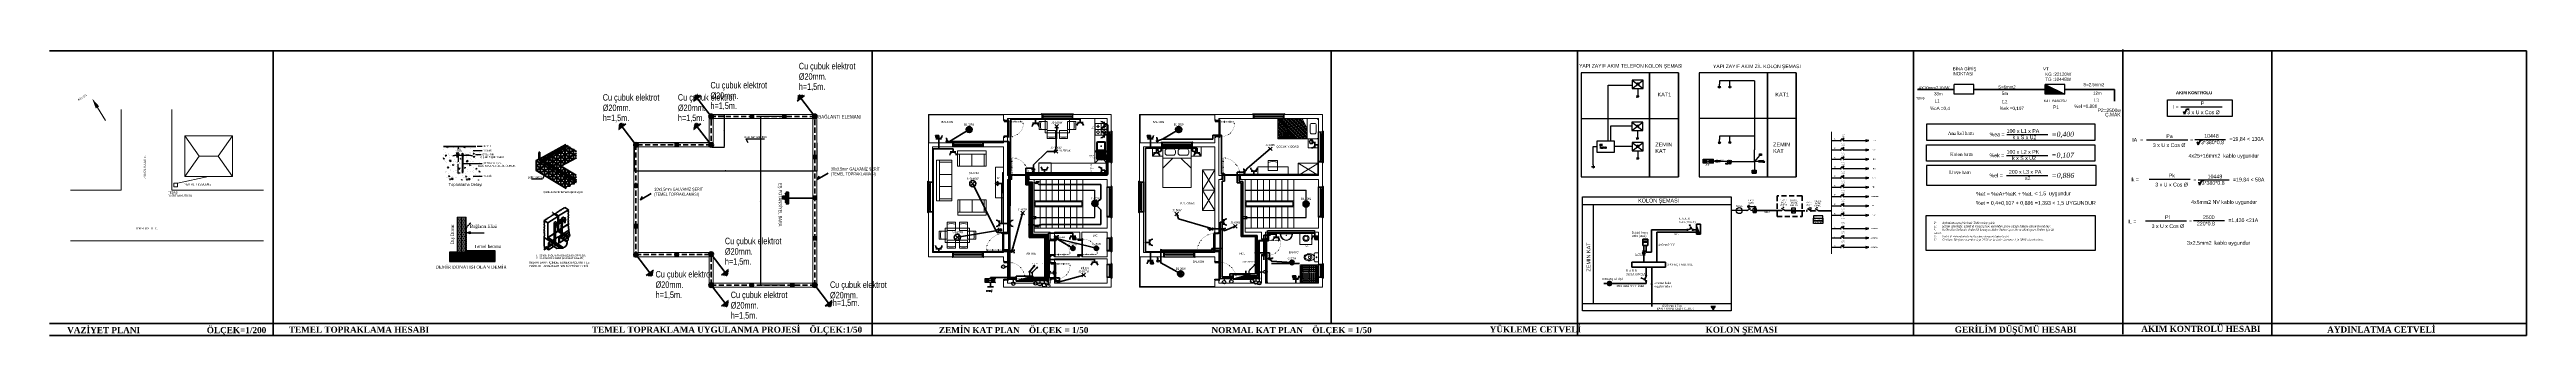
# Model space of a CAD drawing. Header units: millimetres. Extents: x -4521 to 20262, y 301 to 3092.
# Drawn here: x -3527 to 8664, y 572 to 1978 of the extents above; entities that cross this region are included whole.
import ezdxf
from ezdxf.enums import TextEntityAlignment as Align

# ---------------------------------------------------------------- set-up
doc = ezdxf.new("R2010")
doc.units = ezdxf.units.MM
for name, pattern in [('ACAD_ISO07W100', [3, 0, -3]), ('CONTINOUS', [0]), ('CONTINU', [0]), ('DASHDOT', [1, 0.5, -0.25, 0, -0.25]), ('DASHDOT2', [12.7, 6.35, -3.175, 0, -3.175]), ('DASHED', [0.75, 0.5, -0.25]), ('DASHED2', [9.525, 6.35, -3.175]), ('DASHEDX2', [38.1, 25.4, -12.7]), ('DUZ', [0]), ('HIDDEN', [0.375, 0.25, -0.125])]:
    doc.linetypes.add(name, pattern=pattern)
for name, color, linetype, lineweight in [('((Yangın Dedektörleri', 30, 'CONTINOUS', 13), ('((yukarı aşağı yön okları', 3, 'CONTINOUS', 13), ('ACIHAZ', 7, 'Continuous', 25), ('Ana Kolon Hattı', 11, 'Continuous', 60), ('Aydınlatma', 4, 'CONTINOUS', 35), ('Aydınlatma Hattı', 1, 'Continuous', 40), ('Aydınlatma_', 3, 'Continuous', 40), ('diyafon', 6, 'Continuous', 40), ('Genel', 4, 'CONTINOUS', 40), ('genell', 4, 'Continuous', 25), ('Kapılar', 192, 'Continuous', 30), ('kolon', 5, 'Continuous', 25), ('Kolon Hattı', 6, 'Continuous', 50), ('Mimari Balkon', 21, 'Continuous', 20), ('Mimari Plan', 70, 'Continuous', 20), ('Pencereler', 120, 'Continuous', 30), ('Priz', 6, 'CONTINOUS', 40), ('Priz Hattı', 2, 'Continuous', 40), ('Tefril Planı(Mutfak-Banyo)', 45, 'Continuous', 20), ('Tefriş Planı', 9, 'Continuous', 20), ('Topraklama', 3, 'DASHED', 40), ('Topraklama Hattı', 5, 'DASHED2', 30), ('topraklama_ek', 6, 'Continuous', 40), ('topraklama_ring', 6, 'Continuous', 40), ('topraklama_text', 4, 'Continuous', 40), ('topraklamaa', 3, 'Continuous', 40), ('Tv', 3, 'CONTINOUS', 40), ('u_genel', 4, 'Continuous', 25), ('YAZI', 144, 'Continuous', 20), ('Yazılar', 4, 'Continuous', 30), ('Yazılar(Oda Yazıları)', 4, 'Continuous', 30), ('Zayıf Akım Telefon Hattı', 96, 'DASHED2', 30), ('Zayıf Akım Zil Hattı', 30, 'DASHDOT2', 30)]:
    doc.layers.add(name, color=color, linetype=linetype, lineweight=lineweight)
for name, color, linetype in [('00-AYD', 2, 'Continuous'), ('00-TABLO ADI', 2, 'Continuous'), ('AYDL', 10, 'Continuous'), ('DUAFONHATTI', 3, 'DASHDOT'), ('E-SEMBOL', 2, 'Continuous'), ('H', 2, 'DUZ'), ('KOLON ŞEMASI', 5, 'Continuous'), ('KUVVETTEKHAT', 4, 'Continuous'), ('L4', 1, 'Continuous'), ('NO1', 40, 'Continuous'), ('NO3', 3, 'Continuous'), ('NO4', 3, 'Continuous'), ('OPT_E_KOLON_SEMBOL', 3, 'Continuous'), ('SEMBOL', 2, 'Continuous'), ('SEMBOLLER', 7, 'Continuous'), ('TABLO', 2, 'Continuous'), ('TABLO ADI', 2, 'Continuous'), ('TEKHAT', 2, 'Continuous'), ('YAZI5', 2, 'Continuous'), ('YAZI6', 2, 'Continuous')]:
    doc.layers.add(name, color=color, linetype=linetype)
doc.styles.add('ARIAL TUR', font='arial.ttf')
doc.styles.add('ERAY', font='arial.ttf', dxfattribs={"width": 0.8, "height": 20})
doc.styles.add('Grupcad', font='arial.ttf', dxfattribs={"width": 0.7})
doc.styles.add('Kablo Kesit Yazıları', font='timesi.ttf', dxfattribs={"height": 25})
doc.styles.add('MIM1', font='simplx.shx', dxfattribs={"width": 0.6, "height": 15})
doc.styles.add('Oda Yazıları', font='arial.ttf', dxfattribs={"height": 10})
doc.styles.add('Proje Pafta Yazıları', font='timesbd.ttf', dxfattribs={"height": 30})
doc.styles.add('ROMANS', font='romans', dxfattribs={"height": 2})
doc.styles.add('SCRIPTS', font='wturkce.shx', dxfattribs={"width": 0.6, "height": 12.5})
doc.styles.add('SELFCAD', font='arial.ttf', dxfattribs={"width": 0.7})
doc.styles.get("Standard").update_dxf_attribs({"font": 'arial.ttf'})
doc.styles.add('Tablo Yazıları', font='times.ttf', dxfattribs={"height": 10})
doc.styles.add('TEVFIK-5', font='verdanai.ttf')
doc.styles.add('TR', font='TROMANS', dxfattribs={"width": 0.7})
doc.styles.add('YAZI', font='arialbd.ttf')
doc.dimstyles.new('ISO-25', dxfattribs={"dimtxt": 2.5, "dimasz": 2.5, "dimexe": 1.25, "dimexo": 0.625, "dimtad": 1, "dimtxsty": 'Standard', "dimcen": 2.5, "dimadec": 0, "dimazin": 0, "dimtfac": 1, "dimtmove": 0, "dimatfit": 3, "dimfxl": 1, "dimarcsym": 0})

# ---------------------------------------------------------------- blocks, each defined once
blk = doc.blocks.new("80'lik kasalı balkon kapısı")
for p, q in [((-2, 76), (-19, 76)), ((-16, 76), (-19, 76)), ((-19, 76), (-19, 71)), ((-19, 71), (0, 71)), ((-19, 0), (0, 0)), ((-19, -4), (-19, 0)), ((2, 76), (-2, 76)), ((0, 71), (0, 72)), ((0, 72), (3, 72)), ((0, 0), (0, -2)), ((3, 73), (4, 73)), ((4, 72), (4, -2)), ((4, 73), (4, 72)), ((-16, -4), (-19, -4)), ((-16, -4), (-2, -4)), ((2, -4), (-2, -4)), ((0, -2), (3, -2)), ((3, -3), (2, -4)), ((2, -4), (2, -4)), ((2, -4), (2, -4)), ((3, -2), (3, -1)), ((4, -2), (3, -2)), ((3, -2), (3, -3)), ((4, -2), (4, -2))]:
    blk.add_line(p, q)
at = {"linetype": 'ACAD_ISO07W100'}
for p, q in [((4, 72), (75, 72)), ((4, 68), (75, 68)), ((7, 72), (7, 68)), ((72, 70), (7, 70))]:
    blk.add_line(p, q, dxfattribs=at)
for points in [[(-19, 76), (-19, 78), (-16, 78), (-16, 76)], [(2, 76), (2, 78), (-2, 78), (-2, 76)], [(3, 73), (3, 72), (0, 72)], [(0, 62), (0, 72)], [(0, 62), (2, 62)], [(0, 10), (0, 60)], [(0, 2), (0, 8)], [(0, 8), (2, 8)], [(0, -1), (0, 2)], [(3, 72), (3, 74), (2, 74), (2, 74), (2, 76)], [(2, 8), (2, 62)], [(-19, -4), (-19, -6), (-16, -6), (-16, -4)], [(2, -4), (2, -6), (-2, -6), (-2, -4)], [(0, -1), (3, -1)]]:
    blk.add_lwpolyline(points)
for points in [[(2, 75), (2, 79), (2, 79), (3, 78), (3, 75), (2, 75)], [(2, -4), (2, -8), (2, -8), (3, -7), (3, -4), (2, -4)]]:
    blk.add_lwpolyline(points, close=True)
blk.add_arc((11, 61), 64.8, 262.9813, 5.5162, dxfattribs=at)
blk = doc.blocks.new("90'lik kasalı kapı")
for p, q in [((-7, 2), (-7, 3)), ((-7, 3), (-4, 3)), ((-7, 1), (-7, 2)), ((-4, 1), (-7, 1)), ((-4, 1), (-6, 1)), ((-6, 1), (-6, -1)), ((-4, 3), (-4, 2)), ((-4, 2), (-4, 1)), ((-4, 1), (-4, -1)), ((-3, 1), (-4, 1)), ((-1, 3), (-3, 3)), ((-3, 3), (-3, 2)), ((-3, 2), (-3, 1)), ((-2, 3), (-1, 4)), ((-2, 3), (-2, 3)), ((-2, 3), (-1, 3)), ((-1, 4), (83, 4)), ((-1, 0), (-1, 3)), ((-1, 3), (-1, 0)), ((8, 0), (-1, 0)), ((0, 0), (-1, 0)), ((0, -19), (0, 0)), ((74, 2), (8, 2)), ((8, 0), (8, 2)), ((72, 0), (10, 0)), ((74, 0), (74, 2)), ((81, 0), (74, 0)), ((83, 0), (81, 0)), ((82, 0), (83, 0)), ((82, -19), (82, 0)), ((83, 4), (84, 3)), ((84, 3), (83, 3)), ((83, 0), (83, 3)), ((83, 3), (85, 3)), ((83, 0), (83, 3)), ((84, 3), (84, 3)), ((86, 3), (85, 2)), ((85, 3), (85, 2)), ((85, 2), (85, 1)), ((85, 2), (85, 1)), ((85, 1), (89, 1)), ((85, 1), (86, 1)), ((89, 3), (86, 3)), ((86, 1), (88, 1)), ((86, 1), (86, -1)), ((88, 1), (88, -1)), ((89, 2), (89, 3)), ((89, 1), (89, 2)), ((-6, -1), (-4, -1)), ((-6, -19), (-6, -16)), ((-6, -16), (-4, -16)), ((-4, -19), (-6, -19)), ((-4, -16), (-4, -1)), ((-4, -1), (-4, -16)), ((-4, -16), (-4, -19)), ((-4, -19), (0, -19)), ((86, -19), (82, -19)), ((88, -1), (86, -1)), ((86, -16), (86, -1)), ((86, -16), (86, -19)), ((88, -16), (86, -16)), ((86, -19), (88, -19)), ((88, -19), (88, -16))]:
    blk.add_line(p, q)
at = {"linetype": 'ACAD_ISO07W100'}
for p, q in [((-1, 4), (-1, 86)), ((-1, 7), (3, 7)), ((1, 83), (1, 7)), ((3, 4), (3, 86))]:
    blk.add_line(p, q, dxfattribs=at)
blk.add_arc((-4, -2), 88.6, 3.3048, 85.5211, dxfattribs=at)
blk = doc.blocks.new("pencere (çift kanatlı 150cm'lik)")
for p, q in [((-78, 20), (-78, 22)), ((-78, 20), (-75, 20)), ((-77, 23), (77, 23)), ((-75, 0), (-75, 20)), ((-75, 20), (-72, 20)), ((75, 0), (-75, 0)), ((-72, 20), (-72, 0)), ((-72, 11), (72, 11)), ((-72, 9), (72, 9)), ((-66, 13), (66, 13)), ((-66, 11), (-66, 9)), ((66, 9), (66, 11)), ((72, 20), (72, 0)), ((78, 20), (72, 20)), ((75, 20), (75, 0)), ((78, 22), (78, 20))]:
    blk.add_line(p, q)
for centre in [(-66, 12), (-1, 12), (1, 12), (66, 12)]:
    blk.add_circle(centre, 1)
for centre, start, end in [((-77, 22), 90, 180), ((77, 22), 0, 90)]:
    blk.add_arc(centre, 1, start, end)
blk = doc.blocks.new('pencere (küçük)')
for p, q in [((-36, 20), (-36, 22)), ((-36, 20), (-33, 20)), ((-35, 23), (35, 23)), ((-33, 20), (-30, 20)), ((-33, 0), (-33, 20)), ((33, 0), (-33, 0)), ((-30, 20), (-30, 0)), ((-30, 11), (30, 11)), ((-30, 9), (30, 9)), ((-29, 13), (29, 13)), ((36, 20), (30, 20)), ((30, 20), (30, 0)), ((33, 20), (33, 0)), ((36, 22), (36, 20))]:
    blk.add_line(p, q)
for centre in [(-29, 12), (29, 12)]:
    blk.add_circle(centre, 1)
for centre, start, end in [((-35, 22), 90, 180), ((35, 22), 0, 90)]:
    blk.add_arc(centre, 1, start, end)
blk = doc.blocks.new('yatak 200-140 çift kişi')
for p, q in [((-70, 200), (-70, 10)), ((70, 200), (-70, 200)), ((70, 10), (70, 200)), ((-20, 55), (-70, 105)), ((70, 55), (-70, 55)), ((-60, 0), (60, 0)), ((20, 55), (70, 105))]:
    blk.add_line(p, q)
for points in [[(-6, 20, -0.414214), (-16, 10), (-48, 10, -0.414214), (-58, 20), (-58, 31, -0.414214), (-48, 41), (-16, 41, -0.414214), (-6, 31)], [(58, 20, -0.414214), (48, 10), (17, 10, -0.414214), (7, 20), (7, 31, -0.414214), (17, 41), (48, 41, -0.414214), (58, 31)]]:
    blk.add_lwpolyline(points, format="xyb", close=True)
for centre, start, end in [((-60, 10), 180, 270), ((60, 10), 270, 0)]:
    blk.add_arc(centre, 10, start, end)
blk = doc.blocks.new('komidin')
for p, q in [((-22.5, 50), (22.5, 50)), ((-22.5, 0), (-22.5, 50)), ((22.5, 0), (-22.5, 0)), ((22.5, 50), (22.5, 0))]:
    blk.add_line(p, q)
for radius in [10, 7]:
    blk.add_circle((7.5, 15), radius)
blk = doc.blocks.new('dolap dört kapılı 200cm')
for p, q in [((-100, 0), (100, 0)), ((-100, -60), (-100, 0)), ((0, -60), (-100, 0)), ((-100, -60), (0, 0)), ((0, -60), (0, 0)), ((0, 0), (100, -60)), ((100, 0), (0, -60)), ((100, 0), (100, -60)), ((100, -60), (-100, -60))]:
    blk.add_line(p, q)
blk = doc.blocks.new('TV ünitesi')
for p, q in [((0, 75), (40, 75)), ((0, -75), (0, 75)), ((0, 50), (5, 50)), ((0, -50), (0, 50)), ((0, 0), (0, -50)), ((5, 50), (5, -50)), ((40, 75), (40, -75)), ((5, -50), (0, -50)), ((40, -75), (0, -75))]:
    blk.add_line(p, q)
blk = doc.blocks.new('koltuk üçlü')
blk.add_line((75, -90), (75, -30))
at = {"extrusion": (0, 0, -1)}
for points in [[(0, -100), (0, 100), (-15, 100), (-15, -100)], [(-15, 90), (-15, 100), (-75, 100), (-75, 90)], [(-15, 30), (-15, 90), (-75, 90), (-75, 30)], [(-15, -30), (-15, 30), (-75, 30), (-75, -30)], [(-15, -100), (-15, -90), (-75, -90), (-75, -100)]]:
    blk.add_lwpolyline(points, close=True, dxfattribs=at)
blk = doc.blocks.new('koltuk ikili')
at = {"extrusion": (0, 0, -1)}
for points in [[(0, -70), (0, 70), (-15, 70), (-15, -70)], [(-15, 60), (-15, 70), (-75, 70), (-75, 60)], [(-15, 0), (-15, 60), (-75, 60), (-75, 0)], [(-15, -60), (-15, 0), (-75, 0), (-75, -60)], [(-15, -70), (-15, -60), (-75, -60), (-75, -70)]]:
    blk.add_lwpolyline(points, close=True, dxfattribs=at)
blk = doc.blocks.new('masa yemek masası')
for p, q in [((-50, 19), (-50, 29)), ((-50, 29), (-10, 29)), ((-50, -11), (-50, 19)), ((-10, 29), (-10, 19)), ((-10, 19), (-10, -11)), ((10, 29), (50, 29)), ((10, 19), (10, 29)), ((10, -11), (10, 19)), ((50, 29), (50, 19)), ((50, 19), (50, -11)), ((-90, -15), (-90, -55)), ((-80, -15), (-90, -15)), ((-90, -55), (-80, -55)), ((-50, -15), (-80, -15)), ((-80, -55), (-50, -55)), ((-50, -11), (-10, -11)), ((-50, -15), (-50, -55)), ((-50, -59), (-10, -59)), ((-50, -59), (-50, -89)), ((-50, -89), (-50, -99)), ((-50, -99), (-10, -99)), ((-10, -89), (-10, -59)), ((-10, -99), (-10, -89)), ((10, -11), (50, -11)), ((10, -59), (10, -89)), ((10, -59), (50, -59)), ((10, -89), (10, -99)), ((10, -99), (50, -99)), ((50, -15), (50, -55)), ((50, -15), (80, -15)), ((80, -55), (50, -55)), ((50, -89), (50, -59)), ((50, -99), (50, -89)), ((80, -15), (90, -15)), ((90, -55), (80, -55)), ((90, -15), (90, -55))]:
    blk.add_line(p, q)
blk.add_lwpolyline([(60, 0), (-60, 0), (-60, -70), (60, -70)], close=True)
for centre, start, end in [((-30, -53), 74.6042, 105.3958), ((30, -53), 74.6042, 105.3958), ((-8, -35), 164.6042, 195.3958), ((-30, -17), 254.6042, 285.3958), ((30, -17), 254.6042, 285.3958), ((8, -35), 344.6042, 15.3958)]:
    blk.add_arc(centre, 75.3, start, end)
blk = doc.blocks.new('buzdolabı')
for p, q in [((-30, 0), (30, 0)), ((-30, -59), (-30, 0)), ((30, -59), (30, 0)), ((-30, -61), (-30, -59)), ((30, -59), (-30, -59)), ((30, -61), (-30, -61)), ((30, -59), (30, -61))]:
    blk.add_line(p, q)
blk = doc.blocks.new('duş teknesi2')
for points in [[(-45, -84), (-45, -6, -0.414214), (-39, 0), (39, 0, -0.414214), (45, -6), (45, -84, -0.414214), (39, -90), (-39, -90, -0.414214)], [(-45, -84), (-45, -6, -0.414214), (-39, 0), (39, 0, -0.414214), (45, -6), (45, -84, -0.414214), (39, -90), (-39, -90, -0.414214)], [(-44, -84), (-44, -6, -0.414214), (-39, -1), (39, -1, -0.414214), (44, -6), (44, -84, -0.414214), (39, -89), (-39, -89, -0.414214)], [(-44, -84), (-44, -6, -0.414214), (-39, -1), (39, -1, -0.414214), (44, -6), (44, -84, -0.414214), (39, -89), (-39, -89, -0.414214)], [(39, -8, 0.414214), (37, -6), (-37, -6, 0.414214), (-39, -8), (-39, -82, 0.414214), (-37, -84), (37, -84, 0.414214), (39, -82)], [(39, -8, 0.414214), (37, -6), (-37, -6, 0.414214), (-39, -8), (-39, -82, 0.414214), (-37, -84), (37, -84, 0.414214), (39, -82)], [(38, -8, 0.414214), (37, -7), (-37, -7, 0.414214), (-38, -8), (-38, -82, 0.414214), (-37, -83), (37, -83, 0.414214), (38, -82)], [(38, -8, 0.414214), (37, -7), (-37, -7, 0.414214), (-38, -8), (-38, -82, 0.414214), (-37, -83), (37, -83, 0.414214), (38, -82)], [(-34, -16), (-34, -12, -0.414214), (-33, -11), (-29, -11, -0.414214), (-28, -12), (-28, -16, -0.414214), (-29, -17), (-33, -17, -0.414214)], [(-34, -16), (-34, -12, -0.414214), (-33, -11), (-29, -11, -0.414214), (-28, -12), (-28, -16, -0.414214), (-29, -17), (-33, -17, -0.414214)], [(-34, -27), (-34, -22, -0.414214), (-33, -22), (-29, -22, -0.414214), (-28, -22), (-28, -27, -0.414214), (-29, -27), (-33, -27, -0.414214)], [(-34, -27), (-34, -22, -0.414214), (-33, -22), (-29, -22, -0.414214), (-28, -22), (-28, -27, -0.414214), (-29, -27), (-33, -27, -0.414214)], [(-34, -37), (-34, -32, -0.414214), (-33, -32), (-29, -32, -0.414214), (-28, -32), (-28, -37, -0.414214), (-29, -37), (-33, -37, -0.414214)], [(-34, -37), (-34, -32, -0.414214), (-33, -32), (-29, -32, -0.414214), (-28, -32), (-28, -37, -0.414214), (-29, -37), (-33, -37, -0.414214)], [(-34, -47), (-34, -43, -0.414214), (-33, -42), (-29, -42, -0.414214), (-28, -43), (-28, -47, -0.414214), (-29, -48), (-33, -48, -0.414214)], [(-34, -47), (-34, -43, -0.414214), (-33, -42), (-29, -42, -0.414214), (-28, -43), (-28, -47, -0.414214), (-29, -48), (-33, -48, -0.414214)], [(-34, -58), (-34, -53, -0.414214), (-33, -53), (-29, -53, -0.414214), (-28, -53), (-28, -58, -0.414214), (-29, -58), (-33, -58, -0.414214)], [(-34, -58), (-34, -53, -0.414214), (-33, -53), (-29, -53, -0.414214), (-28, -53), (-28, -58, -0.414214), (-29, -58), (-33, -58, -0.414214)], [(-34, -68), (-34, -63, -0.414214), (-33, -63), (-29, -63, -0.414214), (-28, -63), (-28, -68, -0.414214), (-29, -68), (-33, -68, -0.414214)], [(-34, -68), (-34, -63, -0.414214), (-33, -63), (-29, -63, -0.414214), (-28, -63), (-28, -68, -0.414214), (-29, -68), (-33, -68, -0.414214)], [(-34, -78), (-34, -74, -0.414214), (-33, -73), (-29, -73, -0.414214), (-28, -74), (-28, -78, -0.414214), (-29, -79), (-33, -79, -0.414214)], [(-34, -78), (-34, -74, -0.414214), (-33, -73), (-29, -73, -0.414214), (-28, -74), (-28, -78, -0.414214), (-29, -79), (-33, -79, -0.414214)], [(-23, -16), (-23, -12, -0.414214), (-23, -11), (-18, -11, -0.414214), (-18, -12), (-18, -16, -0.414214), (-18, -17), (-23, -17, -0.414214)], [(-23, -16), (-23, -12, -0.414214), (-23, -11), (-18, -11, -0.414214), (-18, -12), (-18, -16, -0.414214), (-18, -17), (-23, -17, -0.414214)], [(-23, -27), (-23, -22, -0.414214), (-23, -22), (-18, -22, -0.414214), (-18, -22), (-18, -27, -0.414214), (-18, -27), (-23, -27, -0.414214)], [(-23, -27), (-23, -22, -0.414214), (-23, -22), (-18, -22, -0.414214), (-18, -22), (-18, -27, -0.414214), (-18, -27), (-23, -27, -0.414214)], [(-23, -37), (-23, -32, -0.414214), (-23, -32), (-18, -32, -0.414214), (-18, -32), (-18, -37, -0.414214), (-18, -37), (-23, -37, -0.414214)], [(-23, -37), (-23, -32, -0.414214), (-23, -32), (-18, -32, -0.414214), (-18, -32), (-18, -37, -0.414214), (-18, -37), (-23, -37, -0.414214)], [(-23, -47), (-23, -43, -0.414214), (-23, -42), (-18, -42, -0.414214), (-18, -43), (-18, -47, -0.414214), (-18, -48), (-23, -48, -0.414214)], [(-23, -47), (-23, -43, -0.414214), (-23, -42), (-18, -42, -0.414214), (-18, -43), (-18, -47, -0.414214), (-18, -48), (-23, -48, -0.414214)], [(-23, -58), (-23, -53, -0.414214), (-23, -53), (-18, -53, -0.414214), (-18, -53), (-18, -58, -0.414214), (-18, -58), (-23, -58, -0.414214)], [(-23, -58), (-23, -53, -0.414214), (-23, -53), (-18, -53, -0.414214), (-18, -53), (-18, -58, -0.414214), (-18, -58), (-23, -58, -0.414214)], [(-23, -68), (-23, -63, -0.414214), (-23, -63), (-18, -63, -0.414214), (-18, -63), (-18, -68, -0.414214), (-18, -68), (-23, -68, -0.414214)], [(-23, -68), (-23, -63, -0.414214), (-23, -63), (-18, -63, -0.414214), (-18, -63), (-18, -68, -0.414214), (-18, -68), (-23, -68, -0.414214)], [(-23, -78), (-23, -74, -0.414214), (-23, -73), (-18, -73, -0.414214), (-18, -74), (-18, -78, -0.414214), (-18, -79), (-23, -79, -0.414214)], [(-23, -78), (-23, -74, -0.414214), (-23, -73), (-18, -73, -0.414214), (-18, -74), (-18, -78, -0.414214), (-18, -79), (-23, -79, -0.414214)], [(-13, -16), (-13, -12, -0.414214), (-13, -11), (-8, -11, -0.414214), (-8, -12), (-8, -16, -0.414214), (-8, -17), (-13, -17, -0.414214)], [(-13, -16), (-13, -12, -0.414214), (-13, -11), (-8, -11, -0.414214), (-8, -12), (-8, -16, -0.414214), (-8, -17), (-13, -17, -0.414214)], [(-13, -27), (-13, -22, -0.414214), (-13, -22), (-8, -22, -0.414214), (-8, -22), (-8, -27, -0.414214), (-8, -27), (-13, -27, -0.414214)], [(-13, -27), (-13, -22, -0.414214), (-13, -22), (-8, -22, -0.414214), (-8, -22), (-8, -27, -0.414214), (-8, -27), (-13, -27, -0.414214)], [(-13, -37), (-13, -32, -0.414214), (-13, -32), (-8, -32, -0.414214), (-8, -32), (-8, -37, -0.414214), (-8, -37), (-13, -37, -0.414214)], [(-13, -37), (-13, -32, -0.414214), (-13, -32), (-8, -32, -0.414214), (-8, -32), (-8, -37, -0.414214), (-8, -37), (-13, -37, -0.414214)], [(-13, -47), (-13, -43, -0.414214), (-13, -42), (-8, -42, -0.414214), (-8, -43), (-8, -47, -0.414214), (-8, -48), (-13, -48, -0.414214)], [(-13, -47), (-13, -43, -0.414214), (-13, -42), (-8, -42, -0.414214), (-8, -43), (-8, -47, -0.414214), (-8, -48), (-13, -48, -0.414214)], [(-13, -58), (-13, -53, -0.414214), (-13, -53), (-8, -53, -0.414214), (-8, -53), (-8, -58, -0.414214), (-8, -58), (-13, -58, -0.414214)], [(-13, -58), (-13, -53, -0.414214), (-13, -53), (-8, -53, -0.414214), (-8, -53), (-8, -58, -0.414214), (-8, -58), (-13, -58, -0.414214)], [(-13, -68), (-13, -63, -0.414214), (-13, -63), (-8, -63, -0.414214), (-8, -63), (-8, -68, -0.414214), (-8, -68), (-13, -68, -0.414214)], [(-13, -68), (-13, -63, -0.414214), (-13, -63), (-8, -63, -0.414214), (-8, -63), (-8, -68, -0.414214), (-8, -68), (-13, -68, -0.414214)], [(-13, -78), (-13, -74, -0.414214), (-13, -73), (-8, -73, -0.414214), (-8, -74), (-8, -78, -0.414214), (-8, -79), (-13, -79, -0.414214)], [(-13, -78), (-13, -74, -0.414214), (-13, -73), (-8, -73, -0.414214), (-8, -74), (-8, -78, -0.414214), (-8, -79), (-13, -79, -0.414214)], [(3, -16), (3, -12, 0.414214), (2, -11), (-2, -11, 0.414214), (-3, -12), (-3, -16, 0.414214), (-2, -17), (2, -17, 0.414214)], [(3, -16), (3, -12, 0.414214), (2, -11), (-2, -11, 0.414214), (-3, -12), (-3, -16, 0.414214), (-2, -17), (2, -17, 0.414214)], [(3, -27), (3, -22, 0.414214), (2, -22), (-2, -22, 0.414214), (-3, -22), (-3, -27, 0.414214), (-2, -27), (2, -27, 0.414214)], [(3, -27), (3, -22, 0.414214), (2, -22), (-2, -22, 0.414214), (-3, -22), (-3, -27, 0.414214), (-2, -27), (2, -27, 0.414214)], [(3, -37), (3, -32, 0.414214), (2, -32), (-2, -32, 0.414214), (-3, -32), (-3, -37, 0.414214), (-2, -37), (2, -37, 0.414214)], [(3, -37), (3, -32, 0.414214), (2, -32), (-2, -32, 0.414214), (-3, -32), (-3, -37, 0.414214), (-2, -37), (2, -37, 0.414214)], [(3, -47), (3, -43, 0.414214), (2, -42), (-2, -42, 0.414214), (-3, -43), (-3, -47, 0.414214), (-2, -48), (2, -48, 0.414214)], [(3, -47), (3, -43, 0.414214), (2, -42), (-2, -42, 0.414214), (-3, -43), (-3, -47, 0.414214), (-2, -48), (2, -48, 0.414214)], [(3, -53), (3, -58, -0.414214), (2, -58), (-2, -58, -0.414214), (-3, -58), (-3, -53, -0.414214), (-2, -53), (2, -53, -0.414214)], [(3, -53), (3, -58, -0.414214), (2, -58), (-2, -58, -0.414214), (-3, -58), (-3, -53, -0.414214), (-2, -53), (2, -53, -0.414214)], [(3, -63), (3, -68, -0.414214), (2, -68), (-2, -68, -0.414214), (-3, -68), (-3, -63, -0.414214), (-2, -63), (2, -63, -0.414214)], [(3, -63), (3, -68, -0.414214), (2, -68), (-2, -68, -0.414214), (-3, -68), (-3, -63, -0.414214), (-2, -63), (2, -63, -0.414214)], [(3, -74), (3, -78, -0.414214), (2, -79), (-2, -79, -0.414214), (-3, -78), (-3, -74, -0.414214), (-2, -73), (2, -73, -0.414214)], [(3, -74), (3, -78, -0.414214), (2, -79), (-2, -79, -0.414214), (-3, -78), (-3, -74, -0.414214), (-2, -73), (2, -73, -0.414214)], [(13, -16), (13, -12, 0.414214), (13, -11), (8, -11, 0.414214), (8, -12), (8, -16, 0.414214), (8, -17), (13, -17, 0.414214)], [(13, -16), (13, -12, 0.414214), (13, -11), (8, -11, 0.414214), (8, -12), (8, -16, 0.414214), (8, -17), (13, -17, 0.414214)], [(13, -27), (13, -22, 0.414214), (13, -22), (8, -22, 0.414214), (8, -22), (8, -27, 0.414214), (8, -27), (13, -27, 0.414214)], [(13, -27), (13, -22, 0.414214), (13, -22), (8, -22, 0.414214), (8, -22), (8, -27, 0.414214), (8, -27), (13, -27, 0.414214)], [(13, -37), (13, -32, 0.414214), (13, -32), (8, -32, 0.414214), (8, -32), (8, -37, 0.414214), (8, -37), (13, -37, 0.414214)], [(13, -37), (13, -32, 0.414214), (13, -32), (8, -32, 0.414214), (8, -32), (8, -37, 0.414214), (8, -37), (13, -37, 0.414214)], [(13, -47), (13, -43, 0.414214), (13, -42), (8, -42, 0.414214), (8, -43), (8, -47, 0.414214), (8, -48), (13, -48, 0.414214)], [(13, -47), (13, -43, 0.414214), (13, -42), (8, -42, 0.414214), (8, -43), (8, -47, 0.414214), (8, -48), (13, -48, 0.414214)], [(13, -58), (13, -53, 0.414214), (13, -53), (8, -53, 0.414214), (8, -53), (8, -58, 0.414214), (8, -58), (13, -58, 0.414214)], [(13, -58), (13, -53, 0.414214), (13, -53), (8, -53, 0.414214), (8, -53), (8, -58, 0.414214), (8, -58), (13, -58, 0.414214)], [(13, -68), (13, -63, 0.414214), (13, -63), (8, -63, 0.414214), (8, -63), (8, -68, 0.414214), (8, -68), (13, -68, 0.414214)], [(13, -68), (13, -63, 0.414214), (13, -63), (8, -63, 0.414214), (8, -63), (8, -68, 0.414214), (8, -68), (13, -68, 0.414214)], [(13, -78), (13, -74, 0.414214), (13, -73), (8, -73, 0.414214), (8, -74), (8, -78, 0.414214), (8, -79), (13, -79, 0.414214)], [(13, -78), (13, -74, 0.414214), (13, -73), (8, -73, 0.414214), (8, -74), (8, -78, 0.414214), (8, -79), (13, -79, 0.414214)], [(23, -16), (23, -12, 0.414214), (23, -11), (18, -11, 0.414214), (18, -12), (18, -16, 0.414214), (18, -17), (23, -17, 0.414214)], [(23, -16), (23, -12, 0.414214), (23, -11), (18, -11, 0.414214), (18, -12), (18, -16, 0.414214), (18, -17), (23, -17, 0.414214)], [(23, -27), (23, -22, 0.414214), (23, -22), (18, -22, 0.414214), (18, -22), (18, -27, 0.414214), (18, -27), (23, -27, 0.414214)], [(23, -27), (23, -22, 0.414214), (23, -22), (18, -22, 0.414214), (18, -22), (18, -27, 0.414214), (18, -27), (23, -27, 0.414214)], [(23, -37), (23, -32, 0.414214), (23, -32), (18, -32, 0.414214), (18, -32), (18, -37, 0.414214), (18, -37), (23, -37, 0.414214)], [(23, -37), (23, -32, 0.414214), (23, -32), (18, -32, 0.414214), (18, -32), (18, -37, 0.414214), (18, -37), (23, -37, 0.414214)], [(23, -47), (23, -43, 0.414214), (23, -42), (18, -42, 0.414214), (18, -43), (18, -47, 0.414214), (18, -48), (23, -48, 0.414214)], [(23, -47), (23, -43, 0.414214), (23, -42), (18, -42, 0.414214), (18, -43), (18, -47, 0.414214), (18, -48), (23, -48, 0.414214)], [(23, -58), (23, -53, 0.414214), (23, -53), (18, -53, 0.414214), (18, -53), (18, -58, 0.414214), (18, -58), (23, -58, 0.414214)], [(23, -58), (23, -53, 0.414214), (23, -53), (18, -53, 0.414214), (18, -53), (18, -58, 0.414214), (18, -58), (23, -58, 0.414214)], [(23, -68), (23, -63, 0.414214), (23, -63), (18, -63, 0.414214), (18, -63), (18, -68, 0.414214), (18, -68), (23, -68, 0.414214)], [(23, -68), (23, -63, 0.414214), (23, -63), (18, -63, 0.414214), (18, -63), (18, -68, 0.414214), (18, -68), (23, -68, 0.414214)], [(23, -78), (23, -74, 0.414214), (23, -73), (18, -73, 0.414214), (18, -74), (18, -78, 0.414214), (18, -79), (23, -79, 0.414214)], [(23, -78), (23, -74, 0.414214), (23, -73), (18, -73, 0.414214), (18, -74), (18, -78, 0.414214), (18, -79), (23, -79, 0.414214)], [(34, -27), (34, -22, 0.414214), (33, -22), (29, -22, 0.414214), (28, -22), (28, -27, 0.414214), (29, -27), (33, -27, 0.414214)], [(34, -27), (34, -22, 0.414214), (33, -22), (29, -22, 0.414214), (28, -22), (28, -27, 0.414214), (29, -27), (33, -27, 0.414214)], [(34, -37), (34, -32, 0.414214), (33, -32), (29, -32, 0.414214), (28, -32), (28, -37, 0.414214), (29, -37), (33, -37, 0.414214)], [(34, -37), (34, -32, 0.414214), (33, -32), (29, -32, 0.414214), (28, -32), (28, -37, 0.414214), (29, -37), (33, -37, 0.414214)], [(34, -47), (34, -43, 0.414214), (33, -42), (29, -42, 0.414214), (28, -43), (28, -47, 0.414214), (29, -48), (33, -48, 0.414214)], [(34, -47), (34, -43, 0.414214), (33, -42), (29, -42, 0.414214), (28, -43), (28, -47, 0.414214), (29, -48), (33, -48, 0.414214)], [(34, -58), (34, -53, 0.414214), (33, -53), (29, -53, 0.414214), (28, -53), (28, -58, 0.414214), (29, -58), (33, -58, 0.414214)], [(34, -58), (34, -53, 0.414214), (33, -53), (29, -53, 0.414214), (28, -53), (28, -58, 0.414214), (29, -58), (33, -58, 0.414214)], [(34, -68), (34, -63, 0.414214), (33, -63), (29, -63, 0.414214), (28, -63), (28, -68, 0.414214), (29, -68), (33, -68, 0.414214)], [(34, -68), (34, -63, 0.414214), (33, -63), (29, -63, 0.414214), (28, -63), (28, -68, 0.414214), (29, -68), (33, -68, 0.414214)], [(34, -78), (34, -74, 0.414214), (33, -73), (29, -73, 0.414214), (28, -74), (28, -78, 0.414214), (29, -79), (33, -79, 0.414214)], [(34, -78), (34, -74, 0.414214), (33, -73), (29, -73, 0.414214), (28, -74), (28, -78, 0.414214), (29, -79), (33, -79, 0.414214)]]:
    blk.add_lwpolyline(points, format="xyb", close=True)
for radius in [4.25, 4.25, 2.75, 2.75]:
    blk.add_circle((31, -14), radius)
blk = doc.blocks.new('klozet')
for p, q in [((0, 22), (16, 22)), ((0, -22), (0, 22)), ((19, 19), (17, 22)), ((19, 9), (19, 10)), ((20, 0), (19, 9)), ((20, 0), (19, -9)), ((20, 10), (20, 18)), ((38, 6), (47, 6)), ((0, -22), (16, -22)), ((19, -19), (17, -22)), ((19, -9), (19, -10)), ((20, -18), (20, -10)), ((38, -6), (47, -6))]:
    blk.add_line(p, q)
for centre, radius, start, end in [((0, 22), 0.5, 90, 180), ((9, 0), 2, 0, 180), ((9, 0), 2, 180, 0), ((16, 21), 1, 35.5377, 90), ((18, 18), 1, 0, 35.5377), ((19, 10), 0.4, 299.1068, 0), ((19, 9), 0.4, 119.1068, 186.1702), ((19, 26), 15.6, 270.3254, 299.9093), ((24, 8), 0.875, 90, 270), ((24, 8), 0.875, 270, 90), ((43, -10), 27.1, 106.1482, 124.5939), ((45, 0), 13.1, 80.9072, 279.0928), ((45, -19), 36.7, 90, 106.1482), ((56, 0), 17, 160.2684, 199.7316), ((45, -19), 36.7, 73.8518, 90), ((45, -19), 31.7, 73.8518, 87.3669), ((47, 5), 0.4, 28.0669, 90), ((37, 0), 11.8, 331.9331, 28.0669), ((48, -10), 22.1, 55.0453, 73.8518), ((48, -10), 27.1, 55.0453, 73.8518), ((52, -4), 15, 30.6491, 55.0453), ((52, -4), 20, 30.6491, 55.0453), ((58, 0), 7.8, 0, 30.6491), ((58, 0), 7.8, 329.3509, 0), ((58, 0), 12.8, 0, 30.6491), ((58, 0), 12.8, 329.3509, 0), ((0, -22), 0.5, 180, 270), ((16, -21), 1, 270, 324.4623), ((19, -9), 0.4, 173.8298, 248.8098), ((19, -10), 0.4, 0, 68.8098), ((18, -18), 1, 324.4623, 0), ((19, -26), 15.6, 60.0907, 89.6746), ((24, -8), 0.875, 90, 270), ((24, -8), 0.875, 270, 90), ((43, 10), 27.1, 235.4061, 253.8518), ((45, 19), 36.7, 253.8518, 270), ((45, 19), 36.7, 270, 286.1482), ((47, -5), 0.4, 270, 331.9331), ((45, 19), 31.7, 272.6331, 286.1482), ((48, 10), 22.1, 286.1482, 304.9547), ((48, 10), 27.1, 286.1482, 304.9547), ((52, 4), 15, 304.9547, 329.3509), ((52, 4), 20, 304.9547, 329.3509)]:
    blk.add_arc(centre, radius, start, end)
blk = doc.blocks.new('çamaşır makinesi')
for p, q in [((-29.5, 0), (29.5, 0)), ((-29.5, 0), (-29.5, -60)), ((29.5, -60), (29.5, 0)), ((-29.5, -60), (29.5, -60))]:
    blk.add_line(p, q)
for radius in [15, 10]:
    blk.add_circle((0, -29.5), radius)
blk = doc.blocks.new('lavabo')
for p, q in [((10, 30), (0, 30)), ((0, 30), (0, -30)), ((1, 29), (1, -29)), ((10, 29), (1, 29)), ((8, -25), (8, 25)), ((10, -30), (0, -30)), ((10, -29), (1, -29))]:
    blk.add_line(p, q)
blk.add_circle((15, 0), 1.39)
for centre, radius, start, end in [((18, 0), 26.8, 90, 111.8809), ((10, 0), 30, 270, 90), ((10, 0), 29, 270, 90), ((10, 0), 28, 286.6015, 73.3985), ((18, 0), 26.8, 248.1191, 270)]:
    blk.add_arc(centre, radius, start, end)
blk = doc.blocks.new('tuvalet masası')
for p, q in [((-72, 23), (-72, -23)), ((-62, 23), (-72, 23)), ((-22, 23), (-62, 23)), ((-40, -75), (-40, 75)), ((-40, 75), (0, 75)), ((-22, 23), (-22, -23)), ((-5, 50), (0, 50)), ((-5, -50), (-5, 50)), ((0, 75), (0, -75)), ((0, 50), (0, -50)), ((0, 0), (0, 50)), ((-72, -23), (-62, -23)), ((-62, -23), (-22, -23)), ((0, -75), (-40, -75)), ((0, -50), (-5, -50))]:
    blk.add_line(p, q)
blk.add_arc((9, 0), 75.3, 161.9236, 198.0764)
blk = doc.blocks.new('yatak (tek kişilik)')
h = blk.add_hatch()
h.set_pattern_fill('ANSI38', color=256, scale=2)
h.set_pattern_definition([(45, (37150.7694, -14350.415), (-4.4901281, 4.4901281), []), (135, (37150.7694, -14350.415), (-13.4703842, 4.4901281), [15.875, -9.525])])
h.paths.add_polyline_path([(50, 200), (-50, 200), (-50, 55), (0, 55), (50, 80)])
for p, q in [((50, 200), (-50, 200)), ((-50, 200), (-50, 10)), ((50, 10), (50, 200)), ((50, 55), (-50, 55)), ((-40, 0), (40, 0)), ((0, 55), (50, 80))]:
    blk.add_line(p, q)
blk.add_lwpolyline([(26, 20, -0.414214), (16, 10), (-16, 10, -0.414214), (-26, 20), (-26, 31, -0.414214), (-16, 41), (16, 41, -0.414214), (26, 31)], format="xyb", close=True)
for centre, start, end in [((-40, 10), 180, 270), ((40, 10), 270, 0)]:
    blk.add_arc(centre, 10, start, end)
blk = doc.blocks.new('dolap iki kapılı 100cm')
for p, q in [((-50, 60), (50, 60)), ((-50, 0), (-50, 60)), ((50, 0), (-50, 60)), ((-50, 0), (50, 60)), ((50, 0), (-50, 0)), ((50, 0), (50, 60))]:
    blk.add_line(p, q)
blk = doc.blocks.new('ocak(fırın)')
for p, q in [((-29, 0), (29, 0)), ((-29, 0), (-29, -60)), ((29, -60), (29, 0)), ((-29, -60), (29, -60)), ((-28, -30), (-28, -1)), ((-28, -1), (-1, -1)), ((-1, -30), (-28, -30)), ((-28, -30), (-28, -59)), ((-28, -30), (-1, -30)), ((0, -59), (-28, -59)), ((-20, -15), (-22, -15)), ((-18, -45), (-22, -45)), ((-14, -10), (-14, -7)), ((-14, -20), (-14, -23)), ((-14, -41), (-14, -38)), ((-14, -49), (-14, -52)), ((-10, -15), (-6, -15)), ((-10, -45), (-8, -45)), ((-1, -1), (-1, -30)), ((-1, -30), (0, -59)), ((0, -1), (0, -30)), ((0, -1), (28, -1)), ((0, -59), (0, -30)), ((0, -30), (28, -30)), ((0, -30), (28, -30)), ((28, -59), (0, -59)), ((6, -15), (4, -15)), ((8, -45), (6, -45)), ((14, -7), (14, -4)), ((14, -23), (14, -26)), ((14, -39), (14, -36)), ((14, -51), (14, -54)), ((20, -45), (24, -45)), ((22, -15), (26, -15)), ((28, -30), (28, -1)), ((28, -30), (28, -59))]:
    blk.add_line(p, q)
for centre, radius in [((-14, -15), 5), ((-14, -45), 4), ((14, -15), 8), ((14, -45), 6)]:
    blk.add_circle(centre, radius)
blk = doc.blocks.new('bulaşık makinesi')
for p, q in [((-30, 0), (-11, -19)), ((-30, 0), (-30, -60)), ((-30, 0), (30, 0)), ((11, -19), (30, 0)), ((30, -60), (30, 0)), ((-30, -59), (-11, -40)), ((-30, -60), (30, -60)), ((10, -40), (30, -60))]:
    blk.add_line(p, q)
for radius in [15, 10]:
    blk.add_circle((0, -30), radius)
blk = doc.blocks.new('mutfak evyesi')
for p, q in [((-90, -17.5), (-90, 17.5)), ((-85, 22.5), (-5, 22.5)), ((-85, 17.5), (-50, 17.5)), ((-85, 15.5), (-50, 15.5)), ((-85, 12), (-50, 12)), ((-85, 10), (-50, 10)), ((-85, 6.5), (-50, 6.5)), ((-85, 4.5), (-50, 4.5)), ((-85, 1), (-50, 1)), ((-42, 16.5), (-42, -16.5)), ((-40, 16.5), (-40, -16.5)), ((-39, 19.5), (-6, 19.5)), ((-39, 17.5), (-6, 17.5)), ((-5, 16.5), (-5, -16.5)), ((-3, 16.5), (-3, -16.5)), ((0, 17.5), (0, -17.5)), ((-85, -1), (-50, -1)), ((-85, -4.5), (-50, -4.5)), ((-85, -6.5), (-50, -6.5)), ((-85, -10), (-50, -10)), ((-85, -12), (-50, -12)), ((-85, -15.5), (-50, -15.5)), ((-85, -17.5), (-50, -17.5)), ((-5, -22.5), (-85, -22.5)), ((-39, -17.5), (-6, -17.5)), ((-39, -19.5), (-6, -19.5))]:
    blk.add_line(p, q)
blk.add_circle((-22.5, -0.4), 2)
for centre, radius, start, end in [((-85, 17.5), 5, 90, 180), ((-85, 16.5), 1, 90, 270), ((-85, 11), 1, 90, 270), ((-85, 5.5), 1, 90, 270), ((-85, 0), 1, 90, 270), ((-50, 16.5), 1, 270, 90), ((-50, 11), 1, 270, 90), ((-50, 5.5), 1, 270, 90), ((-50, 0), 1, 270, 90), ((-39, 16.5), 3, 90, 180), ((-39, 16.5), 1, 90, 180), ((-6, 16.5), 3, 0, 90), ((-6, 16.5), 1, 0, 90), ((-5, 17.5), 5, 0, 90), ((-85, -17.5), 5, 180, 270), ((-85, -5.5), 1, 90, 270), ((-85, -11), 1, 90, 270), ((-85, -16.5), 1, 90, 270), ((-50, -5.5), 1, 270, 90), ((-50, -11), 1, 270, 90), ((-50, -16.5), 1, 270, 90), ((-39, -16.5), 3, 180, 270), ((-39, -16.5), 1, 180, 270), ((-6, -16.5), 3, 270, 0), ((-6, -16.5), 1, 270, 0), ((-5, -17.5), 5, 270, 0)]:
    blk.add_arc(centre, radius, start, end)
for p in [(-50, 11), (-50, 5.5), (-50, -5.5), (-50, -11)]:
    blk.add_point(p)
blk = doc.blocks.new('masa kare 4 sandalyeli')
for p, q in [((-90, 55), (-80, 55)), ((-90, 15), (-90, 55)), ((-80, 15), (-90, 15)), ((-80, 55), (-50, 55)), ((-50, 15), (-80, 15)), ((-10, 99), (-50, 99)), ((-50, 99), (-50, 89)), ((-50, 89), (-50, 59)), ((-10, 59), (-50, 59)), ((-50, 15), (-50, 55)), ((-10, 89), (-10, 99)), ((-10, 59), (-10, 89)), ((10, 99), (10, 89)), ((50, 99), (10, 99)), ((10, 89), (10, 59)), ((50, 59), (10, 59)), ((50, 89), (50, 99)), ((50, 59), (50, 89)), ((80, 55), (50, 55)), ((50, 15), (50, 55)), ((50, 15), (80, 15)), ((90, 55), (80, 55)), ((80, 15), (90, 15)), ((90, 15), (90, 55))]:
    blk.add_line(p, q)
for centre, start, end in [((-8, 35), 164.6042, 195.3958), ((-30, 17), 74.6042, 105.3958), ((30, 17), 74.6042, 105.3958), ((8, 35), 344.6042, 15.3958)]:
    blk.add_arc(centre, 75.3, start, end)
at = {"layer": 'Tefriş Planı'}
blk.add_lwpolyline([(-60, 0), (60, 0), (60, 70), (-60, 70)], close=True, dxfattribs=at)
blk = doc.blocks.new('BAĞLANTI ELEMANI')
at = {"layer": 'topraklama_ek', "color": 2, "linetype": 'Continuous', "ltscale": 0.4}
for p, q in [((15, 15), (-15, 15)), ((-15, 15), (-15, -15)), ((-15, 4), (15, 4)), ((-14, 10), (-12, 13)), ((-12, 8), (-14, 10)), ((-13, 10), (-12, 13)), ((-12, 8), (-13, 10)), ((-12, 13), (-9, 13)), ((-12, 13), (-9, 13)), ((-9, 8), (-12, 8)), ((-9, 8), (-12, 8)), ((-9, 13), (-7, 10)), ((-9, 13), (-8, 10)), ((-7, 10), (-9, 8)), ((-8, 10), (-9, 8)), ((-5, 15), (-5, -15)), ((-5, -5), (4, 4)), ((4, -5), (-5, 4)), ((4, 15), (4, -15)), ((9, 13), (7, 10)), ((7, 10), (9, 8)), ((9, 13), (8, 10)), ((8, 10), (9, 8)), ((12, 13), (9, 13)), ((12, 13), (9, 13)), ((9, 8), (12, 8)), ((9, 8), (12, 8)), ((14, 10), (12, 13)), ((13, 10), (12, 13)), ((12, 8), (14, 10)), ((12, 8), (13, 10)), ((15, -15), (15, 15)), ((-15, -5), (15, -5)), ((-15, -15), (15, -15)), ((-12, -8), (-14, -11)), ((-14, -11), (-12, -13)), ((-12, -8), (-13, -11)), ((-13, -11), (-12, -13)), ((-9, -8), (-12, -8)), ((-9, -8), (-12, -8)), ((-12, -13), (-9, -13)), ((-12, -13), (-9, -13)), ((-7, -11), (-9, -8)), ((-8, -11), (-9, -8)), ((-9, -13), (-7, -11)), ((-9, -13), (-8, -11)), ((7, -11), (9, -8)), ((9, -13), (7, -11)), ((8, -11), (9, -8)), ((9, -13), (8, -11)), ((9, -8), (12, -8)), ((9, -8), (12, -8)), ((12, -13), (9, -13)), ((12, -13), (9, -13)), ((12, -8), (14, -11)), ((12, -8), (13, -11)), ((14, -11), (12, -13)), ((13, -11), (12, -13))]:
    blk.add_line(p, q, dxfattribs=at)
for centre in [(-11, 10), (10, 10), (-11, -11), (10, -11)]:
    blk.add_circle(centre, 2.4, dxfattribs=at)
blk = doc.blocks.new('toprak_cubuk')
at = {"layer": 'Topraklama', "linetype": 'Continuous', "ltscale": 13}
h = blk.add_hatch(color=1, dxfattribs=at)
h.paths.add_polyline_path([(0, -45), (0, 0), (0, 45, -1)])
h.paths.add_polyline_path([(0, 45), (0, 0), (0, -45, -1)])
at = {"layer": 'Topraklama', "color": 1, "linetype": 'Continuous', "ltscale": 13}
for p, q in [((0, -450), (0, 0)), ((-90, -450), (90, -450)), ((-90, -450), (90, -450)), ((-68, -471), (68, -471)), ((-68, -471), (68, -471)), ((-45, -492), (45, -492)), ((-45, -492), (45, -492)), ((-29, -513), (24, -513))]:
    blk.add_line(p, q, dxfattribs=at)
blk.add_circle((0, 0), 44.7, dxfattribs=at)
blk = doc.blocks.new('termokaynak')
at = {"layer": 'topraklama_ring', "linetype": 'CONTINOUS'}
blk.add_hatch(color=5, dxfattribs=at).paths.add_polyline_path([(51, 24), (-51, 24), (-51, -24), (51, -24)])
at = {"layer": 'topraklama_ring', "color": 5, "linetype": 'CONTINOUS'}
for p, q in [((-51, -24), (51, 24)), ((-51, 24), (51, -24))]:
    blk.add_line(p, q, dxfattribs=at)
blk.add_lwpolyline([(-51, 24), (51, 24), (51, -24), (-51, -24)], close=True, dxfattribs=at)
blk = doc.blocks.new('ESPOTANSIYEL TOPR.BARASI')
at = {"layer": 'topraklamaa', "linetype": 'Continuous', "lineweight": 50}
for p, q in [((-23, 9), (-22, 10)), ((-23, 9), (-23, 8)), ((-21, 15), (-21, 17)), ((-21, 17), (-19, 17)), ((-18, 15), (-21, 15)), ((-21, 10), (-21, 15)), ((-20, 10), (-20, 15)), ((-20, 15), (-20, 10)), ((-20, 15), (-20, 10)), ((-19, 17), (-19, 15)), ((-18, 10), (-18, 15)), ((-17, 9), (-18, 10)), ((-17, 7), (-17, 9)), ((-13, 9), (-13, 8)), ((-12, 9), (-11, 10)), ((-11, 15), (-11, 17)), ((-11, 17), (-9, 17)), ((-8, 15), (-11, 15)), ((-11, 10), (-11, 15)), ((-10, 10), (-10, 15)), ((-10, 15), (-10, 10)), ((-10, 15), (-10, 10)), ((-9, 17), (-9, 15)), ((-8, 10), (-8, 15)), ((-7, 9), (-8, 10)), ((-7, 7), (-7, 9)), ((-2, 9), (-1, 10)), ((-2, 9), (-2, 8)), ((2, 15), (-1, 15)), ((-1, 10), (-1, 15)), ((0, 15), (0, 17)), ((0, 17), (1, 17)), ((0, 10), (0, 15)), ((0, 15), (0, 10)), ((0, 15), (0, 10)), ((1, 17), (1, 15)), ((2, 10), (2, 15)), ((3, 9), (2, 10)), ((4, 7), (4, 9)), ((8, 9), (9, 10)), ((8, 9), (8, 8)), ((12, 15), (9, 15)), ((9, 10), (9, 15)), ((10, 15), (10, 17)), ((10, 17), (12, 17)), ((10, 10), (10, 15)), ((10, 15), (10, 10)), ((11, 15), (11, 10)), ((12, 17), (12, 15)), ((12, 10), (12, 15)), ((13, 9), (12, 10)), ((14, 7), (14, 9)), ((18, 9), (19, 10)), ((18, 9), (18, 8)), ((22, 15), (19, 15)), ((19, 10), (19, 15)), ((20, 15), (20, 17)), ((20, 17), (22, 17)), ((21, 10), (21, 15)), ((21, 15), (21, 10)), ((21, 15), (21, 10)), ((22, 17), (22, 15)), ((22, 10), (22, 15)), ((24, 9), (23, 10)), ((24, 7), (24, 9))]:
    blk.add_line(p, q, dxfattribs=at)
at = {"layer": 'topraklamaa', "color": 1, "linetype": 'Continuous', "lineweight": 50}
blk.add_lwpolyline([(29, 0), (-29, 0), (-29, 10), (29, 10)], close=True, dxfattribs=at)
at = {"layer": 'topraklamaa', "linetype": 'Continuous', "lineweight": 50}
for centre in [(-20, 5), (-10, 5), (1, 5), (11, 5), (21, 5)]:
    blk.add_circle(centre, 1.72, dxfattribs=at)
for centre, radius, start, end in [((-20, 5), 3.92, 140.3008, 37.1292), ((-22, 9), 0.429, 127.6759, 180), ((-23, 8), 0.429, 320.3008, 0), ((-22, 10), 0.429, 307.6759, 0), ((-18, 10), 0.429, 180, 237.6708), ((-17, 9), 0.429, 0, 57.6708), ((-16, 7), 0.429, 180, 217.1292), ((-10, 5), 3.92, 140.3008, 37.1292), ((-12, 9), 0.429, 127.6759, 180), ((-13, 8), 0.429, 320.3008, 0), ((-12, 10), 0.429, 307.6759, 0), ((-8, 10), 0.429, 180, 237.6708), ((-7, 9), 0.429, 0, 57.6708), ((-6, 7), 0.429, 180, 217.1292), ((-3, 8), 0.429, 320.3008, 0), ((0, 5), 3.92, 140.3008, 37.1292), ((-2, 9), 0.429, 127.6759, 180), ((-2, 10), 0.429, 307.6759, 0), ((2, 10), 0.429, 180, 237.6708), ((3, 9), 0.429, 0, 57.6708), ((4, 7), 0.429, 180, 217.1292), ((11, 5), 3.92, 140.3008, 37.1292), ((8, 9), 0.429, 127.6759, 180), ((7, 8), 0.429, 320.3008, 0), ((9, 10), 0.429, 307.6759, 0), ((13, 10), 0.429, 180, 237.6708), ((13, 9), 0.429, 0, 57.6708), ((14, 7), 0.429, 180, 217.1292), ((21, 5), 3.92, 140.3008, 37.1292), ((18, 9), 0.429, 127.6759, 180), ((17, 8), 0.429, 320.3008, 0), ((19, 10), 0.429, 307.6759, 0), ((23, 10), 0.429, 180, 237.6708), ((23, 9), 0.429, 0, 57.6708), ((24, 7), 0.429, 180, 217.1292)]:
    blk.add_arc(centre, radius, start, end, dxfattribs=at)
blk = doc.blocks.new('SEBEKE PRIZI x1')
at = {"layer": 'Priz', "color": 6, "linetype": 'CONTINU'}
blk.add_line((-14, 0), (14, 0), dxfattribs=at)
blk.add_arc((0, 16), 15.9, 180, 0, dxfattribs=at)
blk = doc.blocks.new('PRIZ1_ETANŞ')
at = {"layer": 'Priz', "linetype": 'CONTINU'}
blk.add_hatch(color=256, dxfattribs=at).paths.add_polyline_path([(0, 0), (16, 0), (16, 16, 0.414214)])
for p, q in [((0, 14), (0, -14)), ((0, 0), (16, 0)), ((16, 16), (16, 0))]:
    blk.add_line(p, q, dxfattribs=at)
blk.add_arc((16, 0), 15.9, 90, 270, dxfattribs=at)
blk = doc.blocks.new('J1-20W')
at = {"layer": 'Aydınlatma', "color": 1, "linetype": 'CONTINU'}
for p, q in [((9, 9), (-9, -9)), ((-9, 9), (9, -9))]:
    blk.add_line(p, q, dxfattribs=at)
at = {"layer": 'Aydınlatma', "linetype": 'CONTINU', "style": 'Grupcad', "width": 0.7, "flags": 8}
blk.add_attdef('J1-20W', text='', height=11, dxfattribs=at).set_placement((0, 19), align=Align.MIDDLE_CENTER)
blk = doc.blocks.new('N-3x20W')
at = {"layer": 'Aydınlatma', "color": 6, "linetype": 'CONTINU'}
for p, q in [((9, 9), (-9, -9)), ((-9, 9), (9, -9))]:
    blk.add_line(p, q, dxfattribs=at)
at = {"layer": 'Aydınlatma', "linetype": 'CONTINU'}
blk.add_circle((0, 0), 15.1, dxfattribs=at)
at = {"layer": 'Aydınlatma', "linetype": 'CONTINU', "style": 'Grupcad', "width": 0.7, "flags": 8}
blk.add_attdef('N-3X20W', text='', height=11, dxfattribs=at).set_placement((0, 25), align=Align.MIDDLE_CENTER)
blk = doc.blocks.new('B1-20W')
at = {"layer": 'Aydınlatma', "linetype": 'CONTINU'}
h = blk.add_hatch(color=1, dxfattribs=at)
edge = h.paths.add_edge_path()
edge.add_arc((0, 0), 8.91, 45, 135)
edge.add_line((-6, 6), (6, -6))
edge.add_arc((0, 0), 8.91, 225, 315, ccw=False)
edge.add_line((-6, -6), (6, 6))
at = {"layer": 'Aydınlatma', "color": 1, "linetype": 'CONTINU'}
for p, q in [((-6, 6), (6, -6)), ((6, 6), (-6, -6))]:
    blk.add_line(p, q, dxfattribs=at)
at = {"layer": 'Aydınlatma', "color": 4, "linetype": 'CONTINU'}
blk.add_circle((0, 0), 15, dxfattribs=at)
at = {"layer": 'Aydınlatma', "color": 1, "linetype": 'CONTINU'}
blk.add_circle((0, 0), 8.91, dxfattribs=at)
for start, end in [(45, 135), (225, 315)]:
    blk.add_arc((0, 0), 8.91, start, end, dxfattribs=at)
at = {"layer": 'Aydınlatma', "linetype": 'CONTINU', "style": 'Grupcad', "width": 0.7, "flags": 8}
blk.add_attdef('B1-20W', text='', height=11, dxfattribs=at).set_placement((0, 25), align=Align.MIDDLE_CENTER)
blk = doc.blocks.new('C-20W')
at = {"layer": 'Aydınlatma', "linetype": 'CONTINU'}
h = blk.add_hatch(color=1, dxfattribs=at)
h.paths.add_polyline_path([(9, 0), (0, 0), (0, 9, -0.414214)])
h.paths.add_polyline_path([(0, -9, -0.414214), (-9, 0), (0, 0)])
at = {"layer": 'Aydınlatma', "color": 1, "linetype": 'CONTINU'}
for p, q in [((9, 0), (-9, 0)), ((0, 9), (0, -9))]:
    blk.add_line(p, q, dxfattribs=at)
at = {"layer": 'Aydınlatma', "linetype": 'CONTINU'}
blk.add_circle((0, 0), 10.7, dxfattribs=at)
at = {"layer": 'Aydınlatma', "color": 1, "linetype": 'CONTINU'}
blk.add_circle((0, 0), 8.7, dxfattribs=at)
at = {"layer": 'Aydınlatma', "linetype": 'CONTINU', "style": 'Grupcad', "width": 0.7, "flags": 8}
blk.add_attdef('C-40W', text='', height=11, dxfattribs=at).set_placement((0, 21), align=Align.MIDDLE_CENTER)
blk = doc.blocks.new('ETANJ NORMAL ANAHTAR')
at = {"layer": 'Aydınlatma', "linetype": 'CONTINU'}
h = blk.add_hatch(color=6, dxfattribs=at)
edge = h.paths.add_edge_path()
edge.add_arc((0, 4), 4.32, 270, 450)
edge.add_line((0, 9), (0, 0))
at = {"layer": 'Aydınlatma', "color": 6, "linetype": 'CONTINU'}
for p, q in [((0, 19), (-5, 19)), ((0, 9), (0, 19)), ((0, 0), (0, 9))]:
    blk.add_line(p, q, dxfattribs=at)
blk.add_circle((0, 4), 4.32, dxfattribs=at)
blk.add_arc((0, 4), 4.32, 270, 90, dxfattribs=at)
blk = doc.blocks.new('KAT PANOSU')
at = {"layer": 'Aydınlatma', "linetype": 'CONTINU'}
h = blk.add_hatch(dxfattribs=at)
h.set_pattern_fill('ANSI31', color=2)
h.set_pattern_definition([(45, (274.5771, -113244.44112), (-0.08838834765, 0.08838834765), [])])
h.paths.add_polyline_path([(41, 12), (-41, -12), (41, -12)])
at = {"layer": 'Aydınlatma', "color": 2, "linetype": 'CONTINU'}
blk.add_line((-41, -12), (41, 12), dxfattribs=at)
blk.add_line((-41, -12), (41, 12), dxfattribs=at)
blk.add_line((-41, -12), (41, 12), dxfattribs=at)
blk.add_line((-41, -12), (41, 12), dxfattribs=at)
blk.add_line((-41, -12), (41, 12), dxfattribs=at)
blk.add_line((-41, -12), (41, 12), dxfattribs=at)
blk.add_lwpolyline([(-41, -12), (-41, 12), (41, 12), (41, -12)], close=True, dxfattribs=at)
blk.add_lwpolyline([(-41, -12), (-41, 12), (41, 12), (41, -12)], close=True, dxfattribs=at)
blk.add_lwpolyline([(-41, -12), (-41, 12), (41, 12), (41, -12)], close=True, dxfattribs=at)
blk.add_lwpolyline([(-41, -12), (-41, 12), (41, 12), (41, -12)], close=True, dxfattribs=at)
blk.add_lwpolyline([(-41, -12), (-41, 12), (41, 12), (41, -12)], close=True, dxfattribs=at)
blk.add_lwpolyline([(-41, -12), (-41, 12), (41, 12), (41, -12)], close=True, dxfattribs=at)
blk = doc.blocks.new('ok yukarıya')
at = {"layer": '((Yangın Dedektörleri', "linetype": 'Continuous'}
h = blk.add_hatch(color=3, dxfattribs=at)
edge = h.paths.add_edge_path()
edge.add_arc((0, 0), 3.02, 0, 360)
blk.add_hatch(color=3, dxfattribs=at).paths.add_polyline_path([(20, 23), (23, 20), (28, 28)])
at = {"layer": '((Yangın Dedektörleri', "color": 3, "linetype": 'Continuous'}
for p, q in [((0, 0), (28, 28)), ((28, 28), (20, 23)), ((28, 28), (23, 20))]:
    blk.add_line(p, q, dxfattribs=at)
blk.add_circle((0, 0), 3.02, dxfattribs=at)
blk = doc.blocks.new('*D58')
at = {"color": 0, "lineweight": -2, "transparency": 16777216}
for p, q in [((89, 1649), (-29, 1649)), ((-28, 1647), (-28, 822)), ((89, 819), (-29, 819))]:
    blk.add_line(p, q, dxfattribs=at)
at = {"color": 0, "transparency": 16777216}
for points in [[(-29, 1647), (-28, 1647), (-28, 1649)], [(-29, 822), (-28, 822), (-28, 819)]]:
    blk.add_solid(points, dxfattribs=at)
at = {"layer": 'Defpoints', "color": 0, "transparency": 16777216}
for p in [(90, 1649), (-28, 819), (90, 819)]:
    blk.add_point(p, dxfattribs=at)
at = {"color": 0, "transparency": 16777216, "insert": (-30, 1234), "char_height": 2.5, "attachment_point": 5, "rotation": 90}
blk.add_mtext('830', dxfattribs=at)
blk = doc.blocks.new('*D61')
at = {"color": 0, "lineweight": -2, "transparency": 16777216}
for p, q in [((-650, 1519), (-650, 1380)), ((250, 1519), (250, 1380)), ((-648, 1382), (247, 1382))]:
    blk.add_line(p, q, dxfattribs=at)
at = {"color": 0, "transparency": 16777216}
for points in [[(-648, 1382), (-648, 1381), (-650, 1382)], [(247, 1382), (247, 1381), (250, 1382)]]:
    blk.add_solid(points, dxfattribs=at)
at = {"layer": 'Defpoints', "color": 0, "transparency": 16777216}
for p in [(-650, 1519), (250, 1519), (250, 1382)]:
    blk.add_point(p, dxfattribs=at)
at = {"color": 0, "transparency": 16777216, "insert": (-200, 1384), "char_height": 2.5, "attachment_point": 5}
blk.add_mtext('900', dxfattribs=at)
blk = doc.blocks.new('*D62')
at = {"layer": 'Defpoints', "color": 0, "transparency": 16777216}
for p in [(-265, 1659), (-265, 1499), (-207, 1499)]:
    blk.add_point(p, dxfattribs=at)
at = {"layer": 'topraklamaa', "color": 0, "lineweight": -2, "transparency": 16777216}
for p, q in [((-265, 1659), (-205, 1659)), ((-207, 1657), (-207, 1502)), ((-265, 1499), (-205, 1499))]:
    blk.add_line(p, q, dxfattribs=at)
at = {"layer": 'topraklamaa', "color": 0, "transparency": 16777216}
for points in [[(-207, 1657), (-206, 1657), (-207, 1659)], [(-207, 1502), (-206, 1502), (-207, 1499)]]:
    blk.add_solid(points, dxfattribs=at)
at = {"layer": 'topraklamaa', "color": 0, "transparency": 16777216, "insert": (-209, 1579), "char_height": 2.5, "attachment_point": 5, "rotation": 90}
blk.add_mtext('160', dxfattribs=at)
blk = doc.blocks.new('*D63')
at = {"layer": 'Defpoints', "color": 0, "transparency": 16777216}
for p in [(-650, 1519), (-650, 1499), (-260, 1499)]:
    blk.add_point(p, dxfattribs=at)
at = {"layer": 'topraklamaa', "color": 0, "lineweight": -2, "transparency": 16777216}
for p, q in [((-650, 1500), (-650, 1521)), ((-263, 1519), (-648, 1519)), ((-260, 1500), (-260, 1521))]:
    blk.add_line(p, q, dxfattribs=at)
at = {"layer": 'topraklamaa', "color": 0, "transparency": 16777216}
for points in [[(-648, 1520), (-648, 1519), (-650, 1519)], [(-263, 1520), (-263, 1519), (-260, 1519)]]:
    blk.add_solid(points, dxfattribs=at)
at = {"layer": 'topraklamaa', "color": 0, "transparency": 16777216, "insert": (-455, 1521), "char_height": 2.5, "attachment_point": 5}
blk.add_mtext('390', dxfattribs=at)
blk = doc.blocks.new('BUAT (Genel)')
at = {"linetype": 'CONTINU'}
h = blk.add_hatch(color=0, dxfattribs=at)
edge = h.paths.add_edge_path()
edge.add_arc((0, 0), 1.75, 0, 360)
at = {"color": 0, "linetype": 'CONTINU'}
blk.add_circle((0, 0), 1.75, dxfattribs=at)
blk = doc.blocks.new('KOMUTATOR ANAHTAR')
at = {"layer": 'Aydınlatma', "color": 6, "linetype": 'CONTINU'}
for p, q in [((-3, 17), (-9, 17)), ((-1, 8), (-3, 17)), ((1, 8), (3, 17)), ((3, 17), (9, 17))]:
    blk.add_line(p, q, dxfattribs=at)
blk.add_circle((0, 4), 4.32, dxfattribs=at)
blk = doc.blocks.new('ETANJ KOMUTATOR ANAHTAR')
at = {"layer": 'Aydınlatma', "linetype": 'CONTINU'}
h = blk.add_hatch(color=6, dxfattribs=at)
edge = h.paths.add_edge_path()
edge.add_arc((0, 4), 4.32, 90, 270)
edge.add_line((0, 0), (0, 9))
at = {"layer": 'Aydınlatma', "color": 6, "linetype": 'CONTINU'}
for p, q in [((-3, 17), (-9, 17)), ((-1, 8), (-3, 17)), ((0, 9), (0, 0)), ((1, 8), (3, 17)), ((3, 17), (9, 17))]:
    blk.add_line(p, q, dxfattribs=at)
blk.add_circle((0, 4), 4.32, dxfattribs=at)
blk.add_arc((0, 4), 4.32, 90, 270, dxfattribs=at)
blk = doc.blocks.new('NORMAL ANAHTAR')
at = {"layer": 'Aydınlatma', "color": 6, "linetype": 'CONTINU'}
for p, q in [((0, 19), (-5, 19)), ((0, 9), (0, 19))]:
    blk.add_line(p, q, dxfattribs=at)
blk.add_circle((0, 4), 4.32, dxfattribs=at)
blk = doc.blocks.new('VAVIEN ANAHTAR')
at = {"layer": 'Aydınlatma', "color": 6, "linetype": 'CONTINU'}
for p, q in [((-11, 7), (-10, 12)), ((-4, 5), (-11, 7)), ((4, 3), (12, 1)), ((10, -3), (12, 1))]:
    blk.add_line(p, q, dxfattribs=at)
blk.add_circle((0, 4), 4.32, dxfattribs=at)
blk = doc.blocks.new('Tv Prz')
at = {"layer": 'Tv', "linetype": 'CONTINU'}
for p, q in [((4, 11), (-4, 11)), ((0, 18), (0, 11)), ((0, 11), (0, 0))]:
    blk.add_line(p, q, dxfattribs=at)
blk.add_circle((0, 28), 5.4, dxfattribs=at)
blk.add_arc((0, 28), 9.4, 180.1856, 0.1856, dxfattribs=at)
blk = doc.blocks.new('ASAGIYA GIDEN HAT')
at = {"linetype": 'Continuous'}
h = blk.add_hatch(color=7, dxfattribs=at)
edge = h.paths.add_edge_path()
edge.add_arc((0, 0), 1.75, 0, 360)
blk.add_hatch(color=0, dxfattribs=at).paths.add_polyline_path([(-12.1, -14.3), (-14.3, -12.1), (-17.8, -17.8)])
at = {"color": 0, "linetype": 'Continuous'}
for p, q in [((0, 0), (-17.8, -17.8)), ((-17.8, -17.8), (-14.3, -12.1)), ((-17.8, -17.8), (-12.1, -14.3)), ((-12.1, -14.3), (-14.3, -12.1))]:
    blk.add_line(p, q, dxfattribs=at)
at = {"color": 7, "linetype": 'Continuous'}
blk.add_circle((0, 0), 1.75, dxfattribs=at)
blk = doc.blocks.new('*D74')
at = {"layer": 'Defpoints', "color": 0, "lineweight": -2, "transparency": 16777216}
for p, q in [((2467, 1076), (2467, 1088)), ((2699, 1087), (2470, 1087)), ((2701, 1076), (2701, 1088))]:
    blk.add_line(p, q, dxfattribs=at)
at = {"layer": 'Defpoints', "color": 0, "transparency": 16777216}
for p in [(2467, 1087), (2467, 1076), (2701, 1076)]:
    blk.add_point(p, dxfattribs=at)
for points in [[(2470, 1087), (2470, 1086), (2467, 1087)], [(2699, 1087), (2699, 1086), (2701, 1087)]]:
    blk.add_solid(points, dxfattribs=at)
at = {"layer": 'Defpoints', "color": 0, "transparency": 16777216, "insert": (2584, 1089), "char_height": 2.5, "attachment_point": 5}
blk.add_mtext('233,78', dxfattribs=at)
blk = doc.blocks.new('*D75')
at = {"layer": 'Defpoints', "color": 0, "lineweight": -2, "transparency": 16777216}
for p, q in [((2467, 1076), (2464, 1076)), ((2467, 1039), (2464, 1039)), ((2465, 1073), (2465, 1042))]:
    blk.add_line(p, q, dxfattribs=at)
at = {"layer": 'Defpoints', "color": 0, "transparency": 16777216}
for p in [(2465, 1039), (2467, 1076), (2467, 1039)]:
    blk.add_point(p, dxfattribs=at)
for points in [[(2465, 1073), (2466, 1073), (2465, 1076)], [(2465, 1042), (2466, 1042), (2465, 1039)]]:
    blk.add_solid(points, dxfattribs=at)
at = {"layer": 'Defpoints', "color": 0, "transparency": 16777216, "insert": (2463, 1057), "char_height": 2.5, "attachment_point": 5, "rotation": 90}
blk.add_mtext('36,06', dxfattribs=at)
blk = doc.blocks.new('*D76')
at = {"layer": 'Defpoints', "color": 0, "lineweight": -2, "transparency": 16777216}
for p, q in [((2423, 1040), (2423, 1041)), ((2426, 1039), (2463, 1039)), ((2465, 1040), (2465, 1041))]:
    blk.add_line(p, q, dxfattribs=at)
at = {"layer": 'Defpoints', "color": 0, "transparency": 16777216}
for p in [(2423, 1039), (2465, 1039), (2465, 1039)]:
    blk.add_point(p, dxfattribs=at)
for points in [[(2426, 1040), (2426, 1039), (2423, 1039)], [(2463, 1040), (2463, 1039), (2465, 1039)]]:
    blk.add_solid(points, dxfattribs=at)
at = {"layer": 'Defpoints', "color": 0, "transparency": 16777216, "insert": (2444, 1042), "char_height": 2.5, "attachment_point": 5}
blk.add_mtext('42,3', dxfattribs=at)
blk = doc.blocks.new('*D77')
at = {"layer": 'Defpoints', "color": 0, "lineweight": -2, "transparency": 16777216}
for p, q in [((2424, 1039), (2426, 1039)), ((2425, 1037), (2425, 861)), ((2424, 859), (2426, 859))]:
    blk.add_line(p, q, dxfattribs=at)
at = {"layer": 'Defpoints', "color": 0, "transparency": 16777216}
for p in [(2423, 1039), (2423, 859), (2425, 859)]:
    blk.add_point(p, dxfattribs=at)
for points in [[(2425, 1037), (2425, 1037), (2425, 1039)], [(2425, 861), (2425, 861), (2425, 859)]]:
    blk.add_solid(points, dxfattribs=at)
at = {"layer": 'Defpoints', "color": 0, "transparency": 16777216, "insert": (2423, 949), "char_height": 2.5, "attachment_point": 5, "rotation": 90}
blk.add_mtext('180,76', dxfattribs=at)
blk = doc.blocks.new('LİNYE')
for q in [(2448, -295), (2455, -305)]:
    blk.add_line((2448, -312), q)
blk.add_circle((2448, -286), 8.71)
blk = doc.blocks.new('OPT_SAYAÇ')
at = {"layer": 'E-SEMBOL'}
for p, q in [((-20, 63), (20, 63)), ((-20, 0), (-20, 63)), ((-20, 38), (20, 38)), ((-20, 32), (20, 32)), ((-20, 26), (20, 26)), ((20, 0), (-20, 0)), ((20, 63), (20, 0))]:
    blk.add_line(p, q, dxfattribs=at)
at = {"layer": 'E-SEMBOL', "color": 2, "style": 'TR', "width": 0.7}
blk.add_text('kWh', height=14.1, dxfattribs=at).set_placement((-12, 5))
blk = doc.blocks.new('OPT_KOMPAKT')
at = {"layer": 'OPT_E_KOLON_SEMBOL'}
blk.add_hatch(color=6, dxfattribs=at).paths.add_polyline_path([(-1.6, 8.7, 1), (-2.1, 8.7, 1)])
at = {"layer": 'OPT_E_KOLON_SEMBOL', "linetype": 'HIDDEN', "ltscale": 3}
blk.add_hatch(color=6, dxfattribs=at).paths.add_polyline_path([(2.3, 1.9, 1), (1.8, 1.9, 1)])
at = {"layer": 'OPT_E_KOLON_SEMBOL', "color": 6}
for p, q in [((-3.8, 2.9), (0, 2.9)), ((-3.8, 2.9), (-3.8, 0)), ((0, 1.4), (-3.8, 1.4)), ((0, 0), (-3.8, 0)), ((-2.5, 2.5), (-2.5, 1.8)), ((-1.9, 2.5), (-2.5, 2.5)), ((-2.5, 1.8), (-1.9, 1.8)), ((-1.9, 2.9), (-1.9, 5.3)), ((-1.9, 2.9), (-1.9, 2.5)), ((-1.9, 1.8), (-1.9, 1.4)), ((-1.9, 1.8), (-1.9, 1.4)), ((-0.3, 5.3), (-1.8, 8.5)), ((0, 2.9), (0, 0)), ((1.4, 7.8), (2.6, 7.8)), ((1.4, 7.8), (1.4, 6.2)), ((2.6, 6.2), (1.4, 6.2)), ((2.6, 7.8), (2.6, 6.2))]:
    blk.add_line(p, q, dxfattribs=at)
at = {"layer": 'OPT_E_KOLON_SEMBOL', "color": 6, "linetype": 'HIDDEN', "ltscale": 3}
for p, q in [((3.5, 7), (-1.1, 7)), ((2, 1.9), (0, 1.9)), ((2, 0.6), (0, 0.6)), ((2, 7.8), (2, 0.6))]:
    blk.add_line(p, q, dxfattribs=at)
at = {"layer": 'OPT_E_KOLON_SEMBOL', "color": 6}
blk.add_circle((-1.9, 8.7), 0.248, dxfattribs=at)
at = {"layer": 'OPT_E_KOLON_SEMBOL', "color": 6, "linetype": 'HIDDEN', "ltscale": 3}
blk.add_circle((2, 1.9), 0.248, dxfattribs=at)
at = {"layer": 'OPT_E_KOLON_SEMBOL', "color": 6, "style": 'ROMANS'}
blk.add_text('I>>', height=0.936, dxfattribs=at).set_placement((-0.7, 0.8), align=Align.MIDDLE_RIGHT)
blk = doc.blocks.new('OPT_KAK')
at = {"layer": 'OPT_E_KOLON_SEMBOL', "color": 6}
for p, q in [((5, 6), (23, 37)), ((30, 15), (35, 25)), ((32, 20), (37, 17))]:
    blk.add_line(p, q, dxfattribs=at)
blk.add_lwpolyline([(17, 27, 0, 0, 0), (32, 20, 0, 5.2, 0), (25, 23, 5.2, 5.2, 0)], format="xyseb", dxfattribs=at)
for centre in [(3, 37), (3, 3)]:
    blk.add_circle(centre, 3.25, dxfattribs=at)
blk = doc.blocks.new('OPT_AOS')
at = {"layer": 'OPT_E_KOLON_SEMBOL', "color": 6}
blk.add_line((28, 14), (19, 31), dxfattribs=at)
for points in [[(18, 8), (11, 20), (5, 17), (0, 27), (5, 30), (3, 34)], [(7, 2), (37, 19)]]:
    blk.add_lwpolyline(points, dxfattribs=at)
for centre in [(4, 0), (42, 0)]:
    blk.add_circle(centre, 3.79, dxfattribs=at)
at = {"layer": 'OPT_E_KOLON_SEMBOL', "color": 6, "linetype": 'Continuous'}
blk.add_solid([(22, 33), (15, 29), (13, 41)], dxfattribs=at)
blk = doc.blocks.new('ok')
at = {"layer": 'AYDL', "color": 4}
blk.add_solid([(0, -0.06), (-0.2, 0), (0, 0.06)], dxfattribs=at)
at = {"layer": 'SEMBOLLER', "color": 4}
for p, q in [((0, 0.06), (-0.2, 0)), ((0, -0.06), (0, 0.06)), ((-0.2, 0), (0, -0.06))]:
    blk.add_line(p, q, dxfattribs=at)

msp = doc.modelspace()

# ---------------------------------------------------------------- hatches: boundary and pattern name
at = {"layer": 'ACIHAZ'}
msp.add_hatch(color=4, dxfattribs=at).paths.add_polyline_path([(6391.798, 1758.273), (6295.51, 1806.417), (6295.51, 1758.273)])
at = {"layer": 'Mimari Plan'}
h = msp.add_hatch(dxfattribs=at)
h.set_pattern_fill('AR-BRSTD', color=256, scale=0.09375, angle=90, style=0)
h.set_pattern_definition([(90, (-2864.4866, 1725.522), (-6.350794, 4e-16), []), (180, (-2864.487, 1725.522), (-6.350794, -9.525), [6.35079, -6.35079])])
h.paths.add_polyline_path([(-1476.987, 1153.927), (-1520.737, 1153.927), (-1520.737, 982.052), (-1476.987, 982.052)])
h = msp.add_hatch(dxfattribs=at)
h.set_pattern_fill('STEEL', color=256, scale=1.25, style=0)
h.set_pattern_definition([(45, (-2864.4866, 1725.5218), (-2.80633, 2.80633), []), (45, (-2864.4866, 1727.506), (-2.80633, 2.80633), [])])
h.paths.add_polyline_path([(-1476.924, 975.802), (-1492.715, 975.802), (-1514.942, 975.802, -0.414213562), (-1513.38, 974.239, -1), (-1516.505, 974.239, -0.414213562), (-1514.942, 975.802), (-1547.299, 975.802, -0.414213562), (-1545.737, 974.239, -1), (-1548.862, 974.239), (-1548.862, 958.614), (-1548.862, 942.989, -1), (-1545.737, 942.989, -0.414213562), (-1547.299, 941.427), (-1514.896, 941.427, -0.414213562), (-1516.458, 942.989, -1), (-1513.333, 942.989, -0.414213562), (-1514.896, 941.427), (-1476.924, 941.427)], flags=17)
h.paths.add_polyline_path([(-1333.237, 975.802), (-1342.633, 975.802, -0.414213562), (-1341.07, 974.239, -1), (-1344.195, 974.239, -0.414213562), (-1342.633, 975.802), (-1377.213, 975.802, -0.414213562), (-1375.65, 974.239, -1), (-1378.775, 974.239, -0.414213562), (-1377.213, 975.802), (-1412.976, 975.802, -0.414213562), (-1411.414, 974.239, -1), (-1414.539, 974.239, -0.414213562), (-1412.976, 975.802), (-1446.91, 975.802, -0.414213562), (-1445.347, 974.239, -1), (-1448.472, 974.239, -0.414213562), (-1446.91, 975.802), (-1473.799, 975.802), (-1473.799, 941.427), (-1446.91, 941.427, -0.414213562), (-1448.472, 942.989, -1), (-1445.347, 942.989, -0.414213562), (-1446.91, 941.427), (-1412.976, 941.427, -0.414213562), (-1414.539, 942.989, -1), (-1411.414, 942.989, -0.414213562), (-1412.976, 941.427), (-1377.213, 941.427, -0.414213562), (-1378.775, 942.989, -1), (-1375.65, 942.989, -0.414213562), (-1377.213, 941.427), (-1342.633, 941.427, -0.414213562), (-1344.195, 942.989, -1), (-1341.07, 942.989, -0.414213562), (-1342.633, 941.427), (-1333.237, 941.427)])
h.paths.add_polyline_path([(-1333.237, 988.302), (-1473.799, 988.302), (-1473.799, 975.802), (-1333.237, 975.802)])
h.paths.add_polyline_path([(-1333.237, 941.427), (-1473.799, 941.427), (-1473.799, 935.177), (-1333.237, 935.177)])
h.paths.add_polyline_path([(-1476.924, 941.427), (-1548.862, 941.427), (-1548.862, 958.614), (-1548.862, 975.802), (-1492.715, 975.802), (-1476.924, 975.802), (-1476.924, 982.052), (-1520.737, 982.052), (-1558.237, 982.052), (-1558.237, 935.177), (-1476.924, 935.177)])
at = {"layer": 'Topraklama Hattı'}
h = msp.add_hatch(color=256, dxfattribs=at)
h.paths.add_polyline_path([(-1454.827, 1122.899), (-1454.827, 1126.024), (-1476.924, 1103.927), (-1476.924, 982.052), (-1476.924, 975.802), (-1473.799, 975.802), (-1473.799, 1103.927)])
h.paths.add_polyline_path([(-1473.799, 975.802), (-1476.924, 975.802), (-1476.924, 941.427), (-1473.799, 941.427)])
h.paths.add_polyline_path([(-1473.799, 941.427), (-1476.924, 941.427), (-1476.924, 935.177), (-1473.799, 935.177)])
at = {"layer": 'Yazılar'}
for points in [[(-1034.584, 1166.272), (-1037.687, 1169.614), (-1039.069, 1167.962)], [(-1009.246, 1135.591), (-1012.348, 1138.934), (-1013.731, 1137.282)], [(-1456.004, 1080.875), (-1471.361, 1076.429), (-1456.004, 1071.5)]]:
    msp.add_hatch(color=256, dxfattribs=at).paths.add_polyline_path(points)

# ---------------------------------------------------------------- linework, layer by layer
for p, q in [((-1476.924, 982.052), (-1476.924, 1103.927)), ((-1473.799, 1103.927), (-1473.799, 1103.927)), ((-1520.737, 982.052), (-1558.237, 982.052)), ((-1558.237, 982.052), (-1558.237, 935.177)), ((-1476.924, 982.052), (-1476.924, 935.177)), ((-1333.237, 988.302), (-1473.799, 988.302)), ((-1333.237, 935.177), (-1333.237, 988.302)), ((-1558.237, 935.177), (-1333.237, 935.177)), ((-1476.924, 935.177), (-1473.799, 935.177)), ((1296.767, 884.784), (1296.767, 862.818))]:
    msp.add_line(p, q)
at = {"layer": '00-TABLO ADI', "color": 4, "linetype": 'Continuous'}
msp.add_lwpolyline([(5200.224, 1161.174), (5154.81, 1161.174), (5154.81, 1148.763), (5200.224, 1148.763)], close=True, dxfattribs=at)
at = {"layer": 'ACIHAZ', "color": 4}
for p, q in [((5847.376, 1758.273), (5847.376, 1806.417)), ((5943.664, 1806.417), (5847.376, 1806.417)), ((5943.664, 1758.273), (5847.376, 1758.273)), ((5943.664, 1758.273), (5847.376, 1758.273)), ((5943.664, 1758.273), (5943.664, 1806.417)), ((6295.51, 1758.273), (6295.51, 1806.417)), ((6391.798, 1806.417), (6295.51, 1806.417)), ((6295.51, 1806.417), (6391.798, 1758.273)), ((6391.798, 1758.273), (6295.51, 1758.273)), ((6391.798, 1758.273), (6295.51, 1758.273)), ((6391.798, 1758.273), (6391.798, 1806.417))]:
    msp.add_line(p, q, dxfattribs=at)
at = {"layer": 'ACIHAZ', "color": 2}
for p, q in [((6963.532, 1695.969), (7166.311, 1695.969)), ((6105.759, 1560.507), (6308.539, 1560.507)), ((6794.576, 1534.491), (6997.355, 1534.491)), ((6105.412, 1457.588), (6308.191, 1457.588)), ((6105.412, 1358.338), (6308.191, 1358.338)), ((6806.789, 1340.276), (7009.568, 1340.276)), ((6788.444, 1136.007), (6991.224, 1136.007))]:
    msp.add_line(p, q, dxfattribs=at)
at = {"layer": 'Ana Kolon Hattı'}
for p, q in [((-3526.781, 1971.988), (8397.698, 1971.988)), ((-3526.781, 1971.988), (-2426.781, 1971.988)), ((-2426.781, 1971.988), (-2426.781, 571.988)), ((522.03, 1971.988), (522.03, 571.988)), ((2781.533, 630.449), (2781.533, 1971.988)), ((3993.487, 573.417), (3993.487, 1973.417)), ((5646.596, 571.949), (5646.596, 1971.949)), ((6677.287, 578.392), (6677.287, 1978.392)), ((7410.124, 571.959), (7410.124, 1971.959)), ((8664.04, 572.217), (8664.04, 1972.217)), ((-3526.781, 630.449), (8397.698, 630.449)), ((8397.698, 572.217), (-3526.781, 571.988))]:
    msp.add_line(p, q, dxfattribs=at)
at = {"layer": 'Aydınlatma Hattı'}
for p, q in [((8397.698, 1971.988), (8664.04, 1972.217)), ((999.429, 1585), (903.196, 1525.316)), ((1430.722, 1600.196), (1426.685, 1476.892)), ((1951.179, 1538.076), (2030.522, 1585)), ((-1114.279, 1441.123), (-985.14, 1510.853)), ((-1114.279, 1439.978), (-984.114, 1510.263)), ((-1096.296, 1426.802), (-963.587, 1498.461)), ((-1095.289, 1426.201), (-962.56, 1497.87)), ((-1075.663, 1414.494), (-942.555, 1486.368)), ((-1074.656, 1413.894), (-941.529, 1485.778)), ((-1072, 1462.918), (-1064.603, 1458.665)), ((-1071.083, 1463.303), (-1071.083, 1453.669)), ((-1070.076, 1463.846), (-1070.076, 1454.234)), ((-1055.524, 1402.482), (-933.483, 1468.38)), ((-1054.517, 1401.881), (-933.483, 1467.236)), ((-1052.445, 1473.975), (-1043.77, 1468.987)), ((-1051.423, 1474.549), (-1042.747, 1469.561)), ((-1050.944, 1474.177), (-1050.944, 1464.964)), ((-1049.937, 1474.721), (-1049.937, 1465.528)), ((-1039.704, 1466.65), (-970.475, 1426.844)), ((-1038.682, 1467.223), (-969.433, 1427.407)), ((-1030.849, 1484.179), (-1023.853, 1480.157)), ((-1030.806, 1485.051), (-1030.806, 1476.258)), ((-1030.806, 1471.64), (-1030.806, 1387.737)), ((-1029.807, 1484.742), (-1022.831, 1480.731)), ((-1029.799, 1485.595), (-1029.799, 1476.823)), ((-1029.799, 1472.205), (-1029.799, 1387.137)), ((-1019.788, 1477.82), (-950.186, 1437.8)), ((-1018.765, 1478.393), (-949.144, 1438.362)), ((-1011.196, 1496.729), (-1004.454, 1492.852)), ((-1010.668, 1495.925), (-1010.668, 1487.553)), ((-1010.668, 1482.935), (-1010.668, 1375.725)), ((-1010.154, 1497.291), (-1003.431, 1493.425)), ((-1009.661, 1496.469), (-1009.661, 1488.117)), ((-1009.661, 1483.499), (-1009.661, 1375.124)), ((-998.355, 1489.345), (-933.483, 1452.045)), ((-997.333, 1489.919), (-933.483, 1453.206)), ((-990.59, 1507.91), (-982.581, 1503.305)), ((-989.833, 1507.175), (-989.833, 1499.238)), ((-989.833, 1494.62), (-989.833, 1416.391)), ((-988.826, 1507.719), (-988.826, 1499.802)), ((-988.826, 1495.185), (-988.826, 1416.935)), ((-988.522, 1507.883), (-981.558, 1503.878)), ((-978.515, 1500.967), (-933.483, 1475.074)), ((-977.493, 1501.541), (-933.483, 1476.236)), ((-969.004, 1501.575), (-969.004, 1427.638)), ((-967.997, 1500.996), (-967.997, 1428.182)), ((-948.552, 1489.816), (-948.552, 1438.682)), ((-947.545, 1489.237), (-947.545, 1439.226)), ((903.196, 1525.316), (890.318, 1526.359)), ((902.845, 1525.369), (1194.083, 1525.369)), ((1194.083, 1525.369), (1194.083, 1078.167)), ((1383.701, 1476.892), (1316.303, 1411.832)), ((1426.685, 1476.892), (1383.701, 1476.892)), ((1925.547, 1530.118), (1951.179, 1538.076)), ((1949.342, 1537.704), (2199.31, 1537.704)), ((2199.31, 1537.704), (2199.31, 1556.98)), ((2199.31, 1556.98), (2241.928, 1556.98)), ((2241.928, 1556.98), (2241.928, 1366.406)), ((2370.024, 1394.298), (2481.093, 1490)), ((-1495.869, 1454.33), (-1493.8, 1456.795)), ((-1495.869, 1454.33), (-1491.225, 1453.924)), ((-1493.8, 1456.795), (-1492.123, 1458.794)), ((-1491.806, 1457.075), (-1492.122, 1458.792)), ((-1491.224, 1453.921), (-1491.806, 1457.075)), ((-1131.498, 1431.825), (-1118.307, 1438.948)), ((-1131.498, 1430.681), (-1118.307, 1437.803)), ((-1131.498, 1431.825), (-1131.498, 1383.783)), ((-1131.498, 1430.681), (-942.38, 1317.871)), ((-1131.498, 1407.794), (-1100.422, 1424.574)), ((-1131.498, 1384.345), (-1079.789, 1412.266)), ((-1131.498, 1407.232), (-963.013, 1306.73)), ((-1131.498, 1383.783), (-983.646, 1295.589)), ((-1131.019, 1406.908), (-1099.415, 1423.973)), ((-1131.019, 1383.459), (-1078.782, 1411.665)), ((-1130.982, 1408.096), (-961.981, 1307.287)), ((-1130.982, 1384.647), (-982.614, 1296.146)), ((-1130.491, 1432.369), (-1130.491, 1383.783)), ((-1130.491, 1431.252), (-941.348, 1318.428)), ((-1111.854, 1372.065), (-1059.651, 1400.253)), ((-1111.359, 1441.555), (-1111.359, 1435.787)), ((-1111.359, 1426.843), (-1111.359, 1371.77)), ((-1110.865, 1441.822), (-1101.823, 1436.429)), ((-1110.352, 1442.098), (-1110.352, 1435.187)), ((-1110.352, 1427.027), (-1110.352, 1371.77)), ((-1109.833, 1442.379), (-1100.81, 1436.997)), ((-1109.816, 1372.022), (-1058.644, 1399.653)), ((-1097.833, 1434.049), (-933.483, 1336.013)), ((-1096.82, 1434.617), (-933.483, 1337.185)), ((-1092.546, 1360.548), (-1040.994, 1388.384)), ((-1091.902, 1452.248), (-1083.041, 1446.962)), ((-1091.716, 1360.053), (-1050.45, 1382.335)), ((-1091.221, 1452.429), (-1091.221, 1442.375)), ((-1091.221, 1437.757), (-1091.221, 1423.775)), ((-1091.221, 1419.085), (-1091.221, 1359.757)), ((-1090.87, 1452.805), (-1082.028, 1447.531)), ((-1090.214, 1452.972), (-1090.214, 1442.939)), ((-1090.214, 1438.322), (-1090.214, 1423.174)), ((-1090.214, 1418.484), (-1090.214, 1359.757)), ((-1090.214, 1406.655), (-1090.214, 1359.757)), ((-1079.051, 1444.582), (-935.153, 1358.747)), ((-1078.038, 1445.151), (-935.153, 1359.919)), ((-1073.041, 1462.356), (-1065.626, 1458.092)), ((-1071.578, 1348.04), (-1019.374, 1376.228)), ((-1071.099, 1347.154), (-1018.367, 1375.628)), ((-1071.083, 1449.051), (-1071.083, 1411.762)), ((-1071.083, 1407.073), (-1071.083, 1347.745)), ((-1070.076, 1449.616), (-1070.076, 1411.162)), ((-1070.076, 1406.472), (-1070.076, 1347.745)), ((-1059.527, 1454.585), (-991.518, 1415.481)), ((-1058.504, 1455.159), (-990.477, 1416.044)), ((-1051.439, 1336.027), (-999.236, 1364.216)), ((-1050.961, 1335.141), (-998.229, 1363.615)), ((-1050.944, 1460.346), (-1050.944, 1399.75)), ((-1050.944, 1395.06), (-1050.944, 1335.732)), ((-1050.45, 1382.335), (-1039.988, 1387.784)), ((-1050.077, 1429.011), (-1050.077, 1429.031)), ((-1049.937, 1460.91), (-1049.937, 1399.149)), ((-1049.937, 1394.459), (-1049.937, 1335.732)), ((-1035.14, 1391.927), (-933.483, 1446.819)), ((-1034.133, 1391.326), (-933.483, 1445.674)), ((-1031.301, 1324.015), (-979.749, 1351.851)), ((-1030.822, 1323.129), (-978.742, 1351.251)), ((-1030.806, 1383.047), (-1030.806, 1323.72)), ((-1029.799, 1382.447), (-1029.799, 1323.72)), ((-1015.248, 1378.456), (-990.551, 1391.792)), ((-1014.241, 1377.856), (-989.544, 1391.191)), ((-1010.668, 1371.035), (-1010.668, 1311.707)), ((-1009.661, 1370.434), (-1009.661, 1311.707)), ((-995.109, 1366.444), (-970.413, 1379.779)), ((-994.102, 1365.843), (-969.406, 1379.179)), ((-990.529, 1391.779), (-990.529, 1363.712)), ((-990.529, 1359.022), (-990.529, 1299.695)), ((-989.522, 1391.178), (-989.522, 1363.111)), ((-989.522, 1358.422), (-989.522, 1299.695)), ((-973.559, 1355.194), (-950.274, 1367.767)), ((-972.552, 1354.593), (-949.267, 1367.166)), ((-970.391, 1379.766), (-970.391, 1351.699)), ((-970.391, 1347.01), (-970.391, 1302.746)), ((-969.384, 1379.166), (-969.384, 1351.099)), ((-969.384, 1346.409), (-969.384, 1303.29)), ((-954.832, 1342.419), (-933.483, 1353.947)), ((-953.826, 1341.818), (-933.483, 1352.803)), ((-949.758, 1367.459), (-949.758, 1339.392)), ((-948.751, 1366.858), (-948.751, 1338.791)), ((1316.01, 1394.266), (1278.561, 1394.266)), ((1278.561, 1394.266), (1278.561, 1313.297)), ((1316.303, 1411.832), (1316.01, 1394.018)), ((1316.01, 1394.266), (1316.01, 1380.513)), ((2241.928, 1366.406), (2256.62, 1366.406)), ((2256.62, 1366.406), (2256.62, 1331.333)), ((2353.694, 1375.411), (2318.608, 1375.411)), ((2318.608, 1375.411), (2318.608, 1323.146)), ((2353.694, 1375.411), (2370.024, 1394.298)), ((-1011.163, 1312.002), (-958.959, 1340.19)), ((-1010.684, 1311.116), (-957.952, 1339.59)), ((-991.024, 1299.99), (-938.821, 1328.178)), ((-990.546, 1299.104), (-937.814, 1327.577)), ((-949.758, 1334.702), (-949.758, 1313.887)), ((-948.751, 1334.101), (-948.751, 1314.431)), ((-934.694, 1330.406), (-933.483, 1331.06)), ((-933.687, 1329.805), (-933.483, 1329.916)), ((1017.054, 1318.355), (1131.082, 1087.415)), ((1278.561, 1313.297), (1295.081, 1313.297)), ((1295.081, 1313.297), (1295.081, 1056.815)), ((1332.644, 1324.769), (1341.65, 1314.213)), ((1341.65, 1314.213), (1648.24, 1314.213)), ((1648.24, 1241.888), (1618.389, 1221.3)), ((1618.389, 1221.3), (1648.24, 1190.598)), ((1648.24, 1314.213), (1648.24, 1241.888)), ((2256.62, 1331.333), (2245.05, 1331.333)), ((2245.05, 1096.002), (2245.05, 1331.333)), ((2318.608, 1323.146), (2337.906, 1323.146)), ((2337.906, 1323.146), (2337.906, 1058.572)), ((-1043.879, 1125.368), (-1043.483, 1071.827)), ((-1036.536, 1130.904), (-1043.002, 1126.833)), ((-1028.132, 1113.253), (-1041.297, 1126.75)), ((-1036.1, 1121.495), (-1036.1, 1076.476)), ((-1027.844, 1123.253), (-1034.73, 1130.88)), ((-1034.062, 1119.333), (-1027.844, 1123.253)), ((-1033.264, 1119.836), (-1028.651, 1115.108)), ((-1029.144, 1104.515), (-1028.902, 1106.933)), ((-1029.144, 1104.515), (-1027.039, 1103.742)), ((-1028.965, 1127.448), (-1028.965, 1126.618)), ((-1027.05, 1107.701), (-1028.902, 1106.933)), ((-1028.902, 1106.933), (-1028.902, 1105.464)), ((-1027.05, 1104.768), (-1028.902, 1105.464)), ((-1028.651, 1115.108), (-1011.334, 1126.156)), ((-1028.275, 1126.47), (-1025.645, 1128.567)), ((-1028.132, 1113.253), (-1022.175, 1116.973)), ((-1027.05, 1107.061), (-1028.128, 1106.691)), ((-1028.128, 1106.691), (-1028.128, 1105.705)), ((-1027.05, 1105.408), (-1028.128, 1105.705)), ((-1027.826, 1126.47), (-1025.196, 1128.567)), ((-1027.752, 1125.338), (-1027.752, 1118.821)), ((-1027.05, 1107.701), (-1025.198, 1106.933)), ((-1027.05, 1107.061), (-1025.972, 1106.691)), ((-1027.05, 1105.408), (-1025.972, 1105.705)), ((-1027.05, 1104.768), (-1025.198, 1105.464)), ((-1027.039, 1112.543), (-1027.039, 1101.446)), ((-1024.959, 1104.467), (-1027.039, 1103.742)), ((-1023.252, 1120.691), (-1026.782, 1118.466)), ((-1025.972, 1106.691), (-1025.972, 1105.705)), ((-1025.907, 1124.474), (-1015.773, 1130.862)), ((-1025.907, 1125.285), (-1025.907, 1119.018)), ((-1024.231, 1122.256), (-1025.907, 1121.199)), ((-1025.198, 1106.933), (-1025.198, 1105.464)), ((-1025.198, 1106.933), (-1024.959, 1104.467)), ((-1024.666, 1127.448), (-1024.666, 1126.618)), ((-1022.175, 1116.973), (-1023.473, 1118.411)), ((-1023.252, 1120.691), (-1023.252, 1120.691)), ((-1014.502, 1124.135), (-1018.955, 1128.856)), ((-1015.773, 1130.862), (-1011.156, 1144.468)), ((-1011.334, 1126.156), (-1015.773, 1130.862)), ((-1011.334, 1126.156), (-1006.081, 1140.095)), ((-1006.081, 1140.095), (-1011.156, 1144.468)), ((-1006.873, 1137.993), (-1009.255, 1095.921)), ((-1006.353, 1147.176), (-1006.723, 1140.648)), ((-998.189, 1134.311), (-1006.081, 1140.095)), ((-999.555, 1153.168), (-1005.403, 1148.677)), ((-1003.79, 1138.416), (-991.204, 1146.35)), ((-1001.403, 1136.666), (-1003.718, 1099.297)), ((-996.806, 1142.819), (-1003.64, 1148.461)), ((-1000.817, 1146.131), (-1001.194, 1140.053)), ((-998.189, 1134.311), (-985.658, 1142.21)), ((-991.204, 1147.226), (-997.748, 1153.144)), ((-991.204, 1143.905), (-993.605, 1142.357)), ((-989.671, 1142.693), (-992.68, 1140.78)), ((-992.596, 1127.852), (-992.354, 1130.269)), ((-992.596, 1127.852), (-990.491, 1127.078)), ((-992.417, 1150.187), (-992.417, 1149.356)), ((-990.502, 1131.038), (-992.354, 1130.269)), ((-992.354, 1130.269), (-992.354, 1128.801)), ((-990.502, 1128.105), (-992.354, 1128.801)), ((-991.727, 1149.208), (-989.097, 1151.305)), ((-990.502, 1130.398), (-991.58, 1130.028)), ((-991.58, 1130.028), (-991.58, 1129.042)), ((-990.502, 1128.745), (-991.58, 1129.042)), ((-989.386, 1136.692), (-991.561, 1138.489)), ((-991.278, 1149.208), (-988.648, 1151.305)), ((-991.204, 1148.077), (-991.204, 1143.488)), ((-990.502, 1131.038), (-988.65, 1130.269)), ((-990.502, 1130.398), (-989.424, 1130.028)), ((-990.502, 1128.745), (-989.424, 1129.042)), ((-990.502, 1128.105), (-988.65, 1128.801)), ((-990.491, 1135.88), (-990.491, 1124.783)), ((-988.411, 1127.804), (-990.491, 1127.078)), ((-989.671, 1142.693), (-989.671, 1142.693)), ((-989.424, 1130.028), (-989.424, 1129.042)), ((-983.807, 1140.536), (-989.386, 1136.692)), ((-989.358, 1148.023), (-989.358, 1143.058)), ((-983.807, 1140.536), (-989.358, 1145.557)), ((-988.65, 1130.269), (-988.65, 1128.801)), ((-988.65, 1130.269), (-988.411, 1127.804)), ((-988.117, 1150.187), (-988.117, 1149.356)), ((1214.506, 1002.182), (1261.99, 1173.618)), ((1315.54, 1116.501), (1295.081, 1116.501)), ((1336.705, 1110.582), (1315.54, 1116.501)), ((1357.218, 1117.628), (1336.705, 1110.582)), ((1648.24, 1117.628), (1357.218, 1117.628)), ((1648.24, 1190.598), (1648.24, 1117.628)), ((2021.093, 1170), (2028.984, 1146.311)), ((2028.984, 1146.311), (2176.126, 1102.623)), ((2176.126, 1102.623), (2176.126, 1094.867)), ((2255.264, 1087.312), (2309.624, 1109)), ((-1093.281, 999.22), (-1076.706, 1009.656)), ((-1093.281, 992.677), (-1076.706, 1003.113)), ((-1076.706, 1003.113), (-1076.706, 1009.656)), ((1129.332, 1087.12), (941.354, 1055.376)), ((1131.082, 1087.415), (1137.025, 1091.838)), ((1131.082, 1087.415), (1137.909, 1078.167)), ((1137.025, 1091.838), (1151.582, 1091.838)), ((1137.909, 1078.167), (1194.083, 1078.167)), ((1194.083, 1078.167), (1194.083, 943.043)), ((1208.496, 985.558), (1214.506, 1002.182)), ((1295.081, 1056.815), (1295.081, 1053.921)), ((1295.081, 1053.921), (1372.397, 1053.921)), ((1372.397, 1053.921), (1372.397, 862.348)), ((1427.036, 1038.966), (1393.651, 1038.966)), ((1393.651, 1038.966), (1393.651, 872.159)), ((1424.008, 1056.668), (1427.036, 1048.329)), ((1427.036, 1048.329), (1509.818, 1000.781)), ((1625.678, 1000.938), (1427.036, 1048.329)), ((1427.036, 1048.329), (1427.036, 1038.966)), ((1941.979, 929.868), (1941.979, 992.166)), ((1941.979, 992.166), (2194.1, 992.166)), ((2176.126, 1094.867), (2196.491, 1095.755)), ((2194.1, 992.166), (2194.1, 1000.169)), ((2194.1, 1000.169), (2241.892, 1000.169)), ((2196.491, 1095.755), (2245.05, 1096.002)), ((2245.05, 1000.155), (2241.892, 1000.155)), ((2245.05, 1096.002), (2255.264, 1087.312)), ((2245.05, 1096.002), (2245.05, 1000.155)), ((2245.05, 1000.155), (2245.05, 859.934)), ((2337.906, 1058.572), (2408.604, 1058.572)), ((2408.604, 1058.572), (2408.604, 875.504)), ((2477.426, 978.139), (2408.604, 978.139)), ((2477.426, 949.979), (2477.426, 978.139)), ((1194.083, 943.043), (1194.083, 848.098)), ((1372.397, 857.61), (1318.282, 857.61)), ((1393.651, 872.159), (1372.397, 872.159)), ((1372.397, 862.348), (1372.397, 857.61)), ((1444.774, 855.545), (1392.863, 855.545)), ((1393.651, 872.159), (1393.651, 855.545)), ((1444.774, 836.098), (1563.151, 868.812)), ((1444.774, 836.098), (1444.774, 855.545)), ((1927.653, 938.773), (1937.153, 938.773)), ((1937.153, 938.773), (1941.979, 929.868)), ((1941.979, 929.868), (2040.522, 875)), ((2245.05, 859.934), (2297.943, 859.934)), ((2408.604, 875.504), (2283.149, 875.504)), ((2283.149, 875.504), (2283.149, 863.396)), ((2283.149, 863.396), (2297.943, 863.396)), ((2361.512, 889.915), (2361.512, 872.168)), ((2477.426, 949.979), (2489.646, 936.719)), ((2489.646, 936.719), (2587.827, 930.75)), ((1194.083, 848.098), (1222.836, 848.098)), ((1427.557, 840.237), (1433.943, 834.834)), ((1433.943, 834.834), (1444.774, 836.098)), ((8397.698, 630.449), (8397.698, 630.449)), ((8397.698, 630.449), (8664.04, 630.449)), ((8397.698, 572.217), (8664.04, 572.222))]:
    msp.add_line(p, q, dxfattribs=at)
at = {"layer": 'Aydınlatma Hattı', "ltscale": 0.1}
for p, q in [((-1496.891, 1465.401), (-1490.498, 1465.401)), ((-1496.891, 1465.401), (-1496.891, 1463.483)), ((-1496.891, 1463.483), (-1490.498, 1463.483)), ((-1494.653, 1463.483), (-1494.653, 1459.008)), ((-1492.735, 1463.483), (-1492.735, 1459.008)), ((-1490.498, 1465.401), (-1490.498, 1463.483)), ((-1496.238, 1458.368), (-1495.293, 1458.368)), ((-1496.238, 1458.368), (-1496.238, 1457.409)), ((-1496.238, 1457.409), (-1495.293, 1457.409)), ((-1495.293, 1459.008), (-1494.014, 1459.008)), ((-1495.293, 1459.008), (-1495.293, 1456.77)), ((-1495.293, 1456.77), (-1494.014, 1456.77)), ((-1494.653, 1456.77), (-1494.653, 1378.88)), ((-1494.653, 1378.88), (-1493.694, 1370.243)), ((-1492.735, 1378.88), (-1494.653, 1378.88)), ((-1494.014, 1459.008), (-1494.014, 1456.77)), ((-1493.694, 1370.243), (-1492.735, 1378.88)), ((-1492.096, 1459.008), (-1493.375, 1459.008)), ((-1493.375, 1459.008), (-1493.375, 1456.77)), ((-1492.096, 1456.77), (-1493.375, 1456.77)), ((-1492.735, 1456.77), (-1492.735, 1378.88)), ((-1492.096, 1459.008), (-1492.096, 1456.77)), ((-1492.096, 1458.368), (-1491.15, 1458.368)), ((-1492.096, 1457.409), (-1491.15, 1457.409)), ((-1491.15, 1458.368), (-1491.15, 1457.409))]:
    msp.add_line(p, q, dxfattribs=at)
at = {"layer": 'Aydınlatma Hattı', "ltscale": 30}
for p, q in [((-1524.986, 1458.343), (-1542.436, 1455.811)), ((-1511.854, 1458.698), (-1524.986, 1458.343)), ((-1496.238, 1457.889), (-1511.854, 1458.698)), ((-1496.238, 1457.889), (-1496.238, 1457.889)), ((-1491.15, 1457.889), (-1475.534, 1458.698)), ((-1491.15, 1457.889), (-1491.15, 1457.889)), ((-1475.534, 1458.698), (-1462.402, 1458.343)), ((-1462.402, 1458.343), (-1444.953, 1455.811))]:
    msp.add_line(p, q, dxfattribs=at)
at = {"layer": 'Aydınlatma Hattı', "ltscale": 0.07}
for p, q in [((-1003.718, 1099.297), (-1003.718, 1058.299)), ((-1071.168, 1006.599), (-1036.1, 1028.679)), ((-1071.168, 1013.143), (-1049.766, 1026.618)), ((-1043.483, 1033.546), (-1043.483, 1071.827)), ((-1036.1, 1076.476), (-1036.1, 1028.679)), ((-1009.255, 1095.921), (-1009.255, 1055.501)), ((-1009.255, 1055.501), (-1002.441, 1048.198)), ((-1003.718, 1058.299), (-968.882, 1080.233)), ((-1002.441, 1048.198), (-968.223, 1069.743))]:
    msp.add_line(p, q, dxfattribs=at)
at = {"layer": 'Aydınlatma Hattı', "ltscale": 0.3}
msp.add_line((-1003.718, 1058.299), (-1009.255, 1055.501), dxfattribs=at)
at = {"layer": 'Aydınlatma Hattı'}
for centre, radius, start, end in [((-1042.218, 1125.368), 1.661, 56.3099325, 180), ((-1035.651, 1129.498), 1.661, 56.3099325, 122.1957339), ((-1026.657, 1120.309), 1.848, 233.6519587, 266.1194214), ((-1023.773, 1121.453), 0.924, 304.3618251, 124.7452912), ((-1004.692, 1147.176), 1.661, 50.6728276, 180), ((-998.67, 1151.762), 1.661, 56.3099325, 122.1957339), ((-993.14, 1141.559), 0.924, 120.2205265, 300.6039926), ((-990.192, 1143.455), 0.924, 304.3618251, 25.4728102)]:
    msp.add_arc(centre, radius, start, end, dxfattribs=at)
for centre, major_axis, ratio, start_param, end_param in [((-1027.05, 1110.721), (-2.15, 0), 0.619997737, 3.141592654, 6.283185307), ((-1026.815, 1127.448), (-2.15, 0), 0.619997737, 3.141592654, 6.283185307), ((-1027.05, 1110.721), (-1.226, 0), 0.521852139, 3.141592654, 6.283185307), ((-990.502, 1134.057), (-2.15, 0), 0.619997737, 3.141592654, 6.283185307), ((-990.267, 1150.187), (-2.15, 0), 0.619997737, 3.141592654, 6.283185307), ((-990.502, 1134.057), (-1.226, 0), 0.521852139, 3.141592654, 6.283185307), ((-989.92, 1144.579), (1.705, 0.695), 0.893422038, 3.482827524, 4.669246791)]:
    msp.add_ellipse(centre, major_axis=major_axis, ratio=ratio, start_param=start_param, end_param=end_param, dxfattribs=at)
at = {"layer": 'Aydınlatma Hattı', "extrusion": (0, 0, -1)}
for centre, major_axis, ratio in [((-1027.05, 1110.721), (-2.15, 0), 0.619997737), ((-1026.815, 1127.448), (-2.15, 0), 0.619997737), ((-1026.815, 1126.618), (-2.15, 0), 0.619997737), ((-1027.05, 1110.721), (-1.226, 0), 0.521852139), ((-990.502, 1134.057), (-2.15, 0), 0.619997737), ((-990.267, 1150.187), (-2.15, 0), 0.619997737), ((-990.267, 1149.356), (-2.15, 0), 0.619997737), ((-990.502, 1134.057), (-1.226, 0), 0.521852139)]:
    msp.add_ellipse(centre, major_axis=major_axis, ratio=ratio, start_param=3.141592654, end_param=6.283185307, dxfattribs=at)
at = {"layer": 'Defpoints'}
for p, q in [((1308.825, 881.039), (1308.825, 862.818)), ((2376.478, 890.388), (2376.478, 872.168))]:
    msp.add_line(p, q, dxfattribs=at)
at = {"layer": 'diyafon'}
msp.add_line((5847.376, 1782.345), (5666.108, 1782.345), dxfattribs=at)
at = {"layer": 'Genel', "linetype": 'CONTINU'}
for p, q in [((4872.625, 1186.332), (4996.506, 1186.332)), ((5017.371, 1186.34), (5047.724, 1186.62)), ((5066.854, 1185.329), (5112.223, 1185.329)), ((5144.419, 1184.732), (5162.13, 1184.732)), ((5182.995, 1184.732), (5205.202, 1184.732)), ((5205.32, 1184.656), (5245.407, 1184.656))]:
    msp.add_line(p, q, dxfattribs=at)
for points in [[(305.006, 1371.037), (251.658, 1339.752), (260.347, 1356.153)], [(-564.994, 1271.037), (-618.342, 1239.752), (-609.653, 1256.153)]]:
    msp.add_lwpolyline(points, dxfattribs=at)
at = {"layer": 'Genel', "linetype": 'DASHEDX2'}
msp.add_lwpolyline([(5098.516, 1258.34), (4975.459, 1258.34), (4975.459, 1157.267), (5098.516, 1157.267)], close=True, dxfattribs=at)
at = {"layer": 'kolon', "linetype": 'Continuous'}
for points in [[(7215.683, 1648.632), (6896.91, 1648.632), (6896.91, 1730.264), (7215.683, 1730.264)], [(6539.963, 1531.521), (5712.018, 1531.521), (5712.018, 1613.153), (6539.963, 1613.153)], [(6539.616, 1428.602), (5711.67, 1428.602), (5711.67, 1510.234), (6539.616, 1510.234)], [(6546.748, 1408.038), (5711.67, 1408.038), (5711.67, 1310.865), (6546.748, 1310.865)], [(6542.181, 1160.25), (5707.103, 1160.25), (5707.103, 991.407), (6542.181, 991.407)]]:
    msp.add_lwpolyline(points, close=True, dxfattribs=at)
at = {"layer": 'Kolon Hattı'}
for p, q in [((4536.116, 1092.146, 0), (4557.136, 1099.797, 0)), ((4544.344, 1111.836, 0), (4549.42, 1113.683, 0)), ((4544.825, 1118.409, 0), (4546.882, 1112.76, 0)), ((4549.047, 1106.811, 0), (4552.247, 1098.018, 0)), ((4598.876, 1120.166, 0), (4578.884, 1120.166, 0)), ((4578.884, 1120.166, 0), (4578.884, 1070.186, 0)), ((4598.876, 1070.186, 0), (4598.876, 1120.166, 0)), ((4311.897, 979.086), (4326.563, 970.78)), ((4312.32, 981.716), (4327.535, 972.913)), ((4313.405, 983.735), (4328.947, 974.655)), ((4314.93, 1044.854, 0), (4338.921, 1044.854, 0)), ((4314.93, 1014.866, 0), (4314.93, 1044.854, 0)), ((4314.93, 1036.308, 0), (4338.921, 1036.308, 0)), ((4338.921, 1014.866, 0), (4314.93, 1014.866, 0)), ((4317.255, 965.065), (4317.255, 989.055)), ((4317.255, 989.055), (4323.253, 989.055)), ((4320.426, 989.055), (4320.426, 1014.878)), ((4323.253, 989.055), (4323.253, 965.065)), ((4331.952, 982.388, 0), (4331.952, 1014.866, 0)), ((4357.533, 981.999, 0), (4331.952, 982.388, 0)), ((4338.921, 1044.854, 0), (4338.921, 1014.866, 0)), ((4400.265, 1090.829, 0), (4357.533, 1090.829, 0)), ((4357.533, 1090.829, 0), (4357.533, 981.999, 0)), ((4517.737, 1080.829, 0), (4383.595, 1080.829, 0)), ((4383.595, 1080.829, 0), (4383.595, 932.036, 0)), ((4517.737, 1090.829, 0), (4400.265, 1090.829, 0)), ((4517.737, 1090.829, 0), (4531.245, 1090.829, 0)), ((4517.737, 1080.829, 0), (4531.245, 1080.829, 0)), ((4531.245, 1080.829, 0), (4578.541, 1080.829, 0)), ((4563.42, 1091.613, 0), (4578.924, 1091.613, 0)), ((4578.884, 1070.186, 0), (4598.876, 1070.186, 0)), ((1222.836, 857.61), (1103.781, 857.61)), ((1103.781, 857.61), (1103.781, 852.374)), ((4261.606, 907.816), (4261.606, 931.641)), ((4427.405, 931.641), (4261.606, 931.641)), ((4427.405, 907.816), (4261.606, 907.816)), ((4305.097, 855.327, 0), (4310.747, 853.271, 0)), ((4311.67, 855.809, 0), (4309.823, 850.733, 0)), ((4323.253, 965.065), (4317.255, 965.065)), ((4320.119, 965.065), (4320.119, 931.641)), ((4331.36, 864.037, 0), (4323.709, 843.016, 0)), ((4331.937, 903.881, 0), (4331.937, 868.967, 0)), ((4358.994, 907.816), (4358.845, 714.645)), ((4427.405, 907.816), (4427.405, 931.641)), ((1103.781, 810.865), (1089.499, 810.865)), ((1089.499, 810.865), (1119.847, 810.865)), ((1103.781, 832.382), (1103.781, 810.865)), ((4143.391, 827.398), (4123.852, 827.398)), ((4143.391, 835.839), (4159.385, 835.839)), ((4143.391, 819.846), (4143.391, 835.839)), ((4159.385, 819.846), (4143.391, 819.846)), ((4151.388, 835.839), (4151.388, 841.021)), ((4151.388, 835.839), (4151.388, 819.846)), ((4151.388, 819.846), (4151.388, 814.664)), ((4159.385, 835.839), (4159.385, 819.846)), ((4331.986, 827.332), (4159.385, 827.332)), ((4316.695, 851.106, 0), (4325.489, 847.905, 0)), ((4331.986, 836.705), (4331.986, 827.332)), ((4355.055, 822.253), (4362.219, 827.22)), ((4649.274, 714.645), (4673.264, 714.645)), ((4651.673, 710.646), (4670.865, 710.646)), ((4654.072, 706.648), (4668.466, 706.648)), ((4656.471, 702.65), (4666.067, 702.65)), ((4658.87, 698.651), (4663.668, 698.651))]:
    msp.add_line(p, q, dxfattribs=at)
at = {"layer": 'Kolon Hattı', "elevation": 0}
for points in [[(4549.739, 1105.406, 4.798, 0, 0), (4547.004, 1112.92, 0, 0, 0)], [(4318.1, 850.414, 4.798, 0, 0), (4310.586, 853.149, 0, 0, 0)]]:
    msp.add_lwpolyline(points, format="xyseb", dxfattribs=at)
at = {"layer": 'Kolon Hattı'}
for centre, radius in [((4320.254, 977.06), 2.249), ((4533.685, 1091.569, 0), 2.499), ((4561.019, 1091.569, 0), 2.499), ((4331.937, 866.468, 0), 2.499), ((4331.937, 839.134, 0), 2.499)]:
    msp.add_circle(centre, radius, dxfattribs=at)
msp.add_solid([(4578.884, 1120.166, 0), (4598.876, 1070.186, 0), (4578.884, 1070.186, 0)], dxfattribs=at)
at = {"layer": 'KOLON ŞEMASI'}
msp.add_line((4827.605, 1186.364), (4747.366, 1186.364), dxfattribs=at)
msp.add_circle((4789.254, 1186.364), 14.944, dxfattribs=at)
at = {"layer": 'KUVVETTEKHAT', "color": 3, "ltscale": 70}
for p, q in [((5245.414, 1484.972), (5288.297, 1484.972)), ((5245.415, 1530.902), (5288.298, 1530.902)), ((5305.207, 1484.972), (5412.99, 1484.968)), ((5305.208, 1530.902), (5412.991, 1530.897)), ((5245.409, 1347.182), (5288.291, 1347.182)), ((5245.411, 1393.112), (5288.293, 1393.112)), ((5245.412, 1439.042), (5288.295, 1439.042)), ((5305.202, 1347.183), (5412.984, 1347.178)), ((5305.203, 1393.112), (5412.986, 1393.108)), ((5305.205, 1439.042), (5412.988, 1439.038)), ((5245.405, 1255.323), (5288.287, 1255.323)), ((5245.414, 1301.253), (5288.297, 1301.253)), ((5305.198, 1255.323), (5412.98, 1255.319)), ((5305.207, 1301.253), (5412.99, 1301.248)), ((5245.399, 1097.281), (5288.282, 1097.281)), ((5245.414, 1209.393), (5288.297, 1209.393)), ((5245.414, 1163.463), (5288.297, 1163.463)), ((5305.192, 1097.281), (5412.975, 1097.277)), ((5305.207, 1209.393), (5412.99, 1209.389)), ((5305.207, 1163.463), (5412.99, 1163.459)), ((5245.399, 1051.351), (5288.282, 1051.351)), ((5245.399, 1005.421), (5288.282, 1005.421)), ((5305.192, 1051.351), (5412.975, 1051.347)), ((5305.192, 1005.422), (5412.975, 1005.417))]:
    msp.add_line(p, q, dxfattribs=at)
at = {"layer": 'L4', "ltscale": 15, "const_width": 4.55}
msp.add_lwpolyline([(5243.931, 1574.01), (5243.929, 971.971)], dxfattribs=at)
at = {"layer": 'Mimari Balkon'}
for points in [[(798.713, 1519.448), (798.713, 1659.448), (1168.713, 1659.448)], [(801.713, 1519.448), (801.713, 1656.448), (1168.713, 1656.448)], [(1838.058, 1519.448), (1838.058, 1659.448), (2208.058, 1659.448)], [(1841.058, 1519.448), (1841.058, 1656.448), (2208.058, 1656.448)], [(2208.058, 809.448), (1838.058, 809.448), (1838.058, 959.448)], [(2208.058, 812.448), (1841.058, 812.448), (1841.058, 959.448)]]:
    msp.add_lwpolyline(points, dxfattribs=at)
at = {"layer": 'Mimari Plan'}
for p, q in [((-3251.973, 1629.475), (-3290.692, 1693.709)), ((-3174.383, 1683.973), (-3174.383, 1287.397)), ((-2924.383, 1683.973), (-2924.383, 1287.397)), ((1188.713, 1629.448), (1168.713, 1629.448)), ((1678.713, 1639.448), (1188.713, 1639.448)), ((1188.713, 1639.448), (1188.713, 1629.448)), ((1678.713, 1639.448), (1678.713, 1359.448)), ((2228.058, 1629.448), (2208.058, 1629.448)), ((2718.058, 1639.448), (2228.058, 1639.448)), ((2228.058, 1639.448), (2228.058, 1629.448)), ((2718.058, 1639.448), (2718.058, 1359.448)), ((-2860.593, 1554.035), (-2790.925, 1454.035)), ((-2860.593, 1554.035), (-2626.593, 1554.035)), ((-2860.593, 1554.035), (-2860.593, 1354.035)), ((-2626.593, 1554.035), (-2696.26, 1454.035)), ((-2626.593, 1554.035), (-2626.593, 1354.035)), ((1168.713, 1499.448), (818.713, 1499.448)), ((818.713, 1499.448), (818.713, 979.448)), ((1168.713, 1549.448), (1188.713, 1549.448)), ((1168.713, 1499.448), (1168.713, 1075.398)), ((1188.713, 1549.448), (1188.713, 1359.448)), ((2208.058, 1499.448), (1858.058, 1499.448)), ((1858.058, 1499.448), (1858.058, 979.448)), ((2208.058, 1549.448), (2228.058, 1549.448)), ((2208.058, 1499.448), (2208.058, 1075.398)), ((2228.058, 1549.448), (2228.058, 1359.448)), ((-2896.647, 1321.154), (-2743.593, 1354.035)), ((-2860.593, 1354.035), (-2790.925, 1454.035)), ((-2860.593, 1354.035), (-2626.593, 1354.035)), ((-2790.925, 1454.035), (-2743.593, 1454.035)), ((-2696.26, 1454.035), (-2743.593, 1454.035)), ((-2626.593, 1354.035), (-2696.26, 1454.035)), ((1208.713, 1359.448), (1188.713, 1359.448)), ((1208.713, 1339.448), (1208.713, 1359.448)), ((1678.713, 1359.448), (1294.663, 1359.448)), ((1294.663, 1339.448), (1294.663, 1359.448)), ((2248.058, 1359.448), (2228.058, 1359.448)), ((2248.058, 1339.448), (2248.058, 1359.448)), ((2718.058, 1359.448), (2334.008, 1359.448)), ((2334.008, 1339.448), (2334.008, 1359.448)), ((-3174.383, 1287.397), (-3424.383, 1287.397)), ((-2924.383, 1287.397), (-2474.383, 1287.397)), ((1188.713, 1075.398), (1188.713, 1339.448)), ((1208.713, 1339.448), (1188.713, 1339.448)), ((1678.713, 1339.448), (1294.663, 1339.448)), ((1318.713, 1339.448), (1318.713, 1234.448)), ((1348.713, 1339.448), (1348.713, 1234.448)), ((1378.713, 1339.448), (1378.713, 1234.448)), ((1408.713, 1339.448), (1408.713, 1234.448)), ((1438.713, 1339.448), (1438.713, 1234.448)), ((1468.713, 1339.448), (1468.713, 1234.448)), ((1498.713, 1339.448), (1498.713, 1234.448)), ((1528.713, 1339.448), (1528.713, 1234.448)), ((1558.713, 1339.448), (1558.713, 1234.448)), ((1678.713, 1099.448), (1678.713, 1339.448)), ((2228.058, 1075.398), (2228.058, 1339.448)), ((2248.058, 1339.448), (2228.058, 1339.448)), ((2718.058, 1339.448), (2334.008, 1339.448)), ((2358.058, 1339.448), (2358.058, 1234.448)), ((2388.058, 1339.448), (2388.058, 1234.448)), ((2418.058, 1339.448), (2418.058, 1234.448)), ((2448.058, 1339.448), (2448.058, 1234.448)), ((2478.058, 1339.448), (2478.058, 1234.448)), ((2508.058, 1339.448), (2508.058, 1234.448)), ((2538.058, 1339.448), (2538.058, 1234.448)), ((2568.058, 1339.448), (2568.058, 1234.448)), ((2598.058, 1339.448), (2598.058, 1234.448)), ((2718.058, 1099.448), (2718.058, 1339.448)), ((-1520.737, 1153.927), (-1476.987, 1153.927)), ((-1520.737, 982.052), (-1520.737, 1153.927)), ((-1476.987, 1153.927), (-1476.987, 982.052)), ((1318.713, 1204.448), (1318.713, 1099.448)), ((1318.713, 1099.448), (1318.713, 1079.448)), ((1318.713, 1099.448), (1678.713, 1099.448)), ((1348.713, 1204.448), (1348.713, 1099.448)), ((1378.713, 1204.448), (1378.713, 1099.448)), ((1408.713, 1204.448), (1408.713, 1099.448)), ((1438.713, 1204.448), (1438.713, 1099.448)), ((1468.713, 1204.448), (1468.713, 1099.448)), ((1498.713, 1204.448), (1498.713, 1099.448)), ((1528.713, 1204.448), (1528.713, 1099.448)), ((1558.713, 1204.448), (1558.713, 1099.448)), ((2358.058, 1204.448), (2358.058, 1099.448)), ((2358.058, 1099.448), (2358.058, 1079.448)), ((2358.058, 1099.448), (2718.058, 1099.448)), ((2388.058, 1204.448), (2388.058, 1099.448)), ((2418.058, 1204.448), (2418.058, 1099.448)), ((2448.058, 1204.448), (2448.058, 1099.448)), ((2478.058, 1204.448), (2478.058, 1099.448)), ((2508.058, 1204.448), (2508.058, 1099.448)), ((2538.058, 1204.448), (2538.058, 1099.448)), ((2568.058, 1204.448), (2568.058, 1099.448)), ((2598.058, 1204.448), (2598.058, 1099.448)), ((-2474.383, 1037.397), (-3424.383, 1037.397)), ((-1476.987, 982.052), (-1520.737, 982.052)), ((818.713, 979.448), (1168.713, 979.448)), ((1168.713, 1075.398), (1188.713, 1075.398)), ((1168.713, 979.448), (1168.713, 989.448)), ((1168.713, 989.448), (1188.713, 989.448)), ((1188.713, 935.398), (1188.713, 989.448)), ((1398.713, 1079.448), (1318.713, 1079.448)), ((1398.713, 1079.448), (1398.713, 1044.948)), ((1398.713, 1044.948), (1418.713, 1044.948)), ((1418.713, 1044.948), (1418.713, 1079.448)), ((1543.713, 1079.448), (1418.713, 1079.448)), ((1543.713, 1079.448), (1543.713, 1044.948)), ((1543.713, 1044.948), (1553.713, 1044.948)), ((1678.713, 1079.448), (1553.713, 1079.448)), ((1553.713, 1044.948), (1553.713, 1079.448)), ((1678.713, 959.448), (1678.713, 1079.448)), ((1858.058, 979.448), (2208.058, 979.448)), ((2208.058, 1075.398), (2228.058, 1075.398)), ((2208.058, 979.448), (2208.058, 989.448)), ((2208.058, 989.448), (2228.058, 989.448)), ((2228.058, 935.398), (2228.058, 989.448)), ((2438.058, 1079.448), (2358.058, 1079.448)), ((2438.058, 1079.448), (2438.058, 1044.948)), ((2438.058, 1044.948), (2458.058, 1044.948)), ((2718.058, 1079.448), (2458.058, 1079.448)), ((2458.058, 1044.948), (2458.058, 1079.448)), ((2718.058, 829.448), (2718.058, 1079.448)), ((-280.477, 959.448), (-280.477, 834.809)), ((1168.713, 959.448), (1168.713, 935.398)), ((1168.713, 935.398), (1188.713, 935.398)), ((1398.713, 929.448), (1398.713, 969.448)), ((1418.713, 969.448), (1398.713, 969.448)), ((1418.713, 929.448), (1398.713, 929.448)), ((1418.713, 959.448), (1418.713, 969.448)), ((1543.713, 959.448), (1418.713, 959.448)), ((1678.713, 949.448), (1418.713, 949.448)), ((1418.713, 949.448), (1418.713, 929.448)), ((1543.713, 959.448), (1543.713, 969.448)), ((1543.713, 969.448), (1553.713, 969.448)), ((1553.713, 969.448), (1553.713, 959.448)), ((1678.713, 959.448), (1553.713, 959.448)), ((1678.713, 829.448), (1678.713, 949.448)), ((2208.058, 959.448), (2208.058, 935.398)), ((2208.058, 935.398), (2228.058, 935.398)), ((2438.058, 969.448), (2438.058, 829.448)), ((2458.058, 969.448), (2438.058, 969.448)), ((2458.058, 829.448), (2458.058, 969.448)), ((-280.477, 845.398), (-280.477, 809.448)), ((1188.713, 845.398), (1168.713, 845.398)), ((1168.713, 845.398), (1168.713, 809.448)), ((1188.713, 829.448), (1188.713, 845.398)), ((1188.713, 829.448), (1398.713, 829.448)), ((1418.713, 849.448), (1398.713, 849.448)), ((1398.713, 849.448), (1398.713, 829.448)), ((1418.713, 829.448), (1418.713, 849.448)), ((1418.713, 829.448), (1678.713, 829.448)), ((2228.058, 845.398), (2208.058, 845.398)), ((2208.058, 845.398), (2208.058, 809.448)), ((2228.058, 829.448), (2228.058, 845.398)), ((2228.058, 829.448), (2438.058, 829.448)), ((2458.058, 829.448), (2458.058, 849.448)), ((2458.058, 829.448), (2718.058, 829.448))]:
    msp.add_line(p, q, dxfattribs=at)
msp.add_lwpolyline([(-3290.692, 1693.709, 20, 0, 0), (-3316.504, 1736.531, 0, 0, 0)], format="xyseb", dxfattribs=at)
for points in [[(-280.477, 1629.448), (-280.477, 1519.448), (-650.477, 1519.448), (-650.477, 959.448), (-280.477, 959.448)], [(229.523, 1063.055), (229.523, 1639.448), (-260.477, 1639.448), (-260.477, 1499.448), (-630.477, 1499.448), (-630.477, 979.448), (-260.477, 979.448), (-260.477, 935.398), (-260.477, 829.448), (-30.477, 829.448), (229.523, 829.448), (229.523, 933.839), (229.523, 1079.448)], [(-280.477, 809.448), (249.523, 809.448), (249.523, 1659.448), (-280.477, 1659.448), (-280.477, 1629.448)], [(1168.713, 809.448), (1698.713, 809.448), (1698.713, 1659.448), (1168.713, 1659.448), (1168.713, 1629.448)], [(2208.058, 809.448), (2738.058, 809.448), (2738.058, 1659.448), (2208.058, 1659.448), (2208.058, 1629.448)], [(1168.713, 1549.448), (1168.713, 1519.448), (798.713, 1519.448), (798.713, 959.448), (1168.713, 959.448)], [(2208.058, 1549.448), (2208.058, 1519.448), (1838.058, 1519.448), (1838.058, 959.448), (2208.058, 959.448)]]:
    msp.add_lwpolyline(points, dxfattribs=at)
for points in [[(-2914.931, 1321.154), (-2896.647, 1321.154), (-2896.647, 1302.87), (-2914.931, 1302.87)], [(1558.713, 1234.448), (1318.713, 1234.448), (1318.713, 1204.448), (1558.713, 1204.448)], [(1553.713, 1229.448), (1323.713, 1229.448), (1323.713, 1209.448), (1553.713, 1209.448)], [(2598.058, 1234.448), (2358.058, 1234.448), (2358.058, 1204.448), (2598.058, 1204.448)], [(2593.058, 1229.448), (2363.058, 1229.448), (2363.058, 1209.448), (2593.058, 1209.448)]]:
    msp.add_lwpolyline(points, close=True, dxfattribs=at)
at = {"layer": 'NO1', "color": 7}
for p, q in [((1078.791, 852.374), (1128.771, 832.382)), ((1128.771, 852.374), (1078.791, 832.382))]:
    msp.add_line(p, q, dxfattribs=at)
for points in [[(1078.791, 852.374), (1103.781, 842.378), (1078.791, 832.382)], [(1103.781, 842.378), (1128.771, 852.374), (1128.771, 832.382)]]:
    msp.add_solid(points, dxfattribs=at)
at = {"layer": 'NO3', "color": 7}
for p, q in [((1078.791, 832.382), (1078.791, 852.374)), ((1078.791, 852.374), (1128.771, 852.374)), ((1128.771, 832.382), (1078.791, 832.382))]:
    msp.add_line(p, q, dxfattribs=at)
at = {"layer": 'NO4'}
for p, q in [((4489.777, 1864.576), (4011.666, 1864.576)), ((4011.666, 1864.576), (4011.666, 1352.459)), ((5069.684, 1864.681), (4591.572, 1864.681)), ((4591.572, 1864.681), (4591.572, 1352.565)), ((4011.666, 1640.029), (4489.357, 1640.029)), ((4591.572, 1640.134), (5069.263, 1640.134)), ((4011.666, 1352.459), (4489.777, 1352.459)), ((4591.572, 1352.565), (5069.684, 1352.565)), ((4017.351, 1215.902), (4749.934, 1215.902)), ((4069.774, 1215.902), (4069.774, 729.597)), ((4017.351, 728.379), (4749.934, 728.379))]:
    msp.add_line(p, q, dxfattribs=at)
at = {"layer": 'NO4', "linetype": 'ByBlock', "lineweight": 100}
for p, q in [((4348.271, 1864.576), (4348.271, 1352.459)), ((4489.777, 1352.459), (4489.777, 1864.576)), ((4928.178, 1864.681), (4928.178, 1352.565)), ((5069.684, 1352.565), (5069.684, 1864.681))]:
    msp.add_line(p, q, dxfattribs=at)
at = {"layer": 'NO4'}
msp.add_lwpolyline([(4017.351, 1254.019), (4749.934, 1254.019), (4749.934, 692.394), (4017.351, 692.394)], close=True, dxfattribs=at)
at = {"layer": 'Pencereler'}
for p, q in [((1318.713, 1286.948), (1618.713, 1286.948)), ((1618.713, 1151.948), (1618.713, 1286.948)), ((2358.058, 1286.948), (2658.058, 1286.948)), ((2658.058, 1151.948), (2658.058, 1286.948)), ((1308.713, 1156.948), (1328.713, 1156.948)), ((1308.713, 1146.948), (1328.713, 1146.948)), ((1318.713, 1151.948), (1618.713, 1151.948)), ((2348.058, 1156.948), (2368.058, 1156.948)), ((2348.058, 1146.948), (2368.058, 1146.948)), ((2358.058, 1151.948), (2658.058, 1151.948))]:
    msp.add_line(p, q, dxfattribs=at)
for points in [[(1318.713, 1286.948, 0, 5, 0), (1333.713, 1286.948, 20, 20, 0)], [(2358.058, 1286.948, 0, 5, 0), (2373.058, 1286.948, 20, 20, 0)]]:
    msp.add_lwpolyline(points, format="xyseb", dxfattribs=at)
at = {"layer": 'Priz', "linetype": 'CONTINU'}
for p, q in [((1325.912, 1615.454), (1325.912, 1635.454)), ((1545.912, 1620), (1545.912, 1635.559)), ((1663.713, 1608.414), (1679.272, 1608.414)), ((850, 1540), (850, 1524.441)), ((920, 1474.441), (920, 1490)), ((1663.713, 1560.414), (1679.272, 1560.414)), ((1891.093, 1540), (1891.093, 1524.441)), ((1921.093, 1470), (1921.093, 1485.559)), ((2121.093, 1470), (2121.093, 1485.559)), ((2701.093, 1510), (2716.652, 1510)), ((1370, 1386.015), (1370, 1367.361)), ((1651.467, 1384.534), (1667.026, 1384.534)), ((1659.151, 1459.607), (1674.71, 1459.607)), ((2401.093, 1380), (2401.093, 1364.441)), ((1148.671, 1123.473), (1165.511, 1123.473)), ((1199.922, 1123.473), (1187.358, 1123.473)), ((2251.093, 1130), (2235.534, 1130)), ((849.546, 997.806), (849.546, 982.247)), ((1510, 1060), (1510, 1075.559)), ((1887.005, 1030), (1871.446, 1030)), ((2511.093, 1054.663), (2511.093, 1070.222)), ((2701.093, 1059.948), (2701.093, 1075.507)), ((1616.336, 932.946), (1616.336, 945.94)), ((1891.093, 940), (1891.093, 955.559)), ((2606.809, 848.768), (2606.809, 833.209))]:
    msp.add_line(p, q, dxfattribs=at)
at = {"layer": 'Priz Hattı'}
for p, q in [((1203.703, 1635.559), (1199.922, 1123.473)), ((1325.912, 1635.559), (1203.703, 1635.559)), ((1545.912, 1635.559), (1325.912, 1635.559)), ((1679.272, 1608.414), (1682.692, 1608.414)), ((1682.692, 1608.414), (1682.692, 1560.414)), ((-1589.338, 1488.14), (-1589.338, 1488.14)), ((-1587.617, 1500.83), (-1428.539, 1500.83)), ((-1575.803, 1472.568), (-1575.803, 1472.568)), ((-1571.827, 1498.744), (-1566.387, 1500.832)), ((-1571.827, 1498.744), (-1567.962, 1496.137)), ((-1567.961, 1496.135), (-1566.386, 1500.83)), ((-1563.433, 1469.022), (-1563.433, 1469.022)), ((-1560.901, 1463.931), (-1560.901, 1463.931)), ((-1557.763, 1499.162), (-1557.763, 1499.162)), ((-1540.462, 1494.574), (-1540.462, 1494.574)), ((-1530.493, 1480.346), (-1530.493, 1480.346)), ((-1525.45, 1467.463), (-1520.01, 1469.551)), ((-1525.45, 1467.463), (-1521.586, 1464.856)), ((-1521.958, 1467.27), (-1521.958, 1467.27)), ((-1521.585, 1464.854), (-1520.009, 1469.549)), ((-1519.464, 1478.272), (-1519.464, 1478.272)), ((-1511.876, 1463.287), (-1511.876, 1463.287)), ((-1511.834, 1470.39), (-1511.834, 1470.39)), ((-1506.038, 1486.852), (-1506.038, 1486.852)), ((-1492.503, 1471.28), (-1492.503, 1471.28)), ((-1492.384, 1472.951), (-1492.384, 1472.951)), ((-1491.395, 1501.034), (-1491.395, 1501.034)), ((-1488.527, 1497.456), (-1483.087, 1499.544)), ((-1488.527, 1497.456), (-1484.662, 1494.849)), ((-1484.662, 1494.847), (-1483.086, 1499.542)), ((-1480.133, 1467.734), (-1480.133, 1467.734)), ((-1474.463, 1497.875), (-1474.463, 1497.875)), ((-1458.658, 1472.537), (-1458.658, 1472.537)), ((-1457.163, 1493.286), (-1457.163, 1493.286)), ((-1457.052, 1467.33), (-1457.052, 1467.33)), ((-1454.17, 1471.605), (-1454.17, 1471.605)), ((-1447.193, 1479.058), (-1447.193, 1479.058)), ((-1442.151, 1466.175), (-1436.711, 1468.263)), ((-1442.151, 1466.175), (-1438.286, 1463.568)), ((-1438.659, 1465.982), (-1438.659, 1465.982)), ((-1438.285, 1463.566), (-1436.71, 1468.261)), ((-1436.164, 1476.985), (-1436.164, 1476.985)), ((-1428.534, 1469.103), (-1428.534, 1469.103)), ((-1409.084, 1471.663), (-1409.084, 1471.663)), ((-1408.095, 1499.746), (-1408.095, 1499.746)), ((-1118.307, 1471.321), (-1114.95, 1473.227)), ((-1118.307, 1435.242), (-1118.307, 1471.321)), ((-1117.635, 1470.93), (-1118.307, 1471.321)), ((-1117.635, 1470.93), (-1114.279, 1472.836)), ((-1117.635, 1435.623), (-1117.635, 1470.93)), ((-1114.279, 1472.836), (-1114.95, 1473.227)), ((-1114.279, 1437.529), (-1114.279, 1472.836)), ((-1060.522, 1459.592), (-1005.041, 1490.708)), ((-1057.197, 1457.609), (-1001.716, 1488.725)), ((-1056.532, 1457.212), (-1001.043, 1488.333)), ((-1006.262, 1491.837), (-1000.522, 1495.057)), ((-1006.262, 1491.837), (-1000.61, 1488.466)), ((-1006.262, 1491.837), (-1006.262, 1491.447)), ((-1006.262, 1491.447), (-1000.615, 1488.078)), ((-1006.262, 1491.036), (-1005.908, 1491.235)), ((-1006.262, 1491.036), (-1006.262, 1490.645)), ((-1006.262, 1491.036), (-1000.61, 1487.664)), ((-1006.262, 1490.645), (-1000.615, 1487.276)), ((-1005.169, 1492.153), (-1005.353, 1491.925)), ((-1005.353, 1491.925), (-1005.353, 1491.684)), ((-1005.169, 1491.696), (-1005.353, 1491.925)), ((-1005.169, 1491.455), (-1005.353, 1491.684)), ((-1005.169, 1492.153), (-1005.027, 1492.153)), ((-1005.169, 1491.696), (-1004.444, 1491.696)), ((-1005.169, 1491.696), (-1005.169, 1491.455)), ((-1005.169, 1491.455), (-1004.444, 1491.455)), ((-1005.027, 1492.253), (-1005.027, 1491.959)), ((-1004.586, 1492.253), (-1004.586, 1491.959)), ((-1004.586, 1492.153), (-1004.444, 1492.153)), ((-1004.444, 1492.153), (-1004.26, 1491.925)), ((-1004.444, 1491.696), (-1004.26, 1491.925)), ((-1004.444, 1491.696), (-1004.444, 1491.455)), ((-1004.444, 1491.455), (-1004.26, 1491.684)), ((-1004.26, 1491.925), (-1004.26, 1491.684)), ((-1001.213, 1489.794), (-1001.397, 1489.565)), ((-1001.213, 1489.336), (-1001.397, 1489.565)), ((-1001.397, 1489.565), (-1001.397, 1489.324)), ((-1001.213, 1489.095), (-1001.397, 1489.324)), ((-1001.213, 1489.794), (-1001.071, 1489.794)), ((-1001.213, 1489.336), (-1001.213, 1489.095)), ((-1001.213, 1489.336), (-1000.488, 1489.336)), ((-1001.213, 1489.095), (-1000.488, 1489.095)), ((-1000.979, 1494.503), (-1001.163, 1494.275)), ((-1001.163, 1494.275), (-1001.163, 1494.034)), ((-1000.979, 1494.046), (-1001.163, 1494.275)), ((-1000.979, 1493.805), (-1001.163, 1494.034)), ((-1001.071, 1489.893), (-1001.071, 1489.6)), ((-1000.979, 1494.503), (-1000.837, 1494.503)), ((-1000.979, 1494.046), (-1000.254, 1494.046)), ((-1000.979, 1494.046), (-1000.979, 1493.805)), ((-1000.979, 1493.805), (-1000.254, 1493.805)), ((-1000.837, 1494.603), (-1000.837, 1494.309)), ((-1000.63, 1489.893), (-1000.63, 1489.599)), ((-1000.63, 1489.794), (-1000.488, 1489.794)), ((-1000.615, 1488.078), (-994.869, 1491.3)), ((-1000.615, 1487.276), (-998.161, 1488.652)), ((-1000.61, 1488.466), (-1000.615, 1488.078)), ((-1000.61, 1487.664), (-1000.615, 1487.276)), ((-1000.61, 1488.466), (-994.869, 1491.685)), ((-1000.61, 1487.664), (-998.083, 1489.081)), ((-1000.522, 1495.057), (-994.869, 1491.685)), ((-1000.488, 1489.794), (-1000.304, 1489.565)), ((-1000.488, 1489.336), (-1000.304, 1489.565)), ((-1000.488, 1489.336), (-1000.488, 1489.095)), ((-1000.488, 1489.095), (-1000.304, 1489.324)), ((-1000.396, 1494.603), (-1000.396, 1494.309)), ((-1000.396, 1494.503), (-1000.254, 1494.503)), ((-1000.304, 1489.565), (-1000.304, 1489.324)), ((-1000.254, 1494.503), (-1000.069, 1494.275)), ((-1000.254, 1494.046), (-1000.069, 1494.275)), ((-1000.254, 1494.046), (-1000.254, 1493.805)), ((-1000.254, 1493.805), (-1000.069, 1494.034)), ((-1000.069, 1494.275), (-1000.069, 1494.034)), ((-998.954, 1494.122), (-976.34, 1506.805)), ((-997.023, 1492.144), (-997.207, 1491.915)), ((-997.023, 1491.686), (-997.207, 1491.915)), ((-997.207, 1491.915), (-997.207, 1491.674)), ((-997.023, 1491.445), (-997.207, 1491.674)), ((-997.023, 1492.144), (-996.881, 1492.144)), ((-997.023, 1491.686), (-997.023, 1491.445)), ((-997.023, 1491.686), (-996.298, 1491.686)), ((-997.023, 1491.445), (-996.298, 1491.445)), ((-996.881, 1492.243), (-996.881, 1491.95)), ((-996.712, 1489.85), (-994.869, 1490.884)), ((-996.44, 1492.243), (-996.44, 1491.949)), ((-996.44, 1492.144), (-996.298, 1492.144)), ((-996.303, 1489.695), (-994.869, 1490.499)), ((-996.298, 1492.144), (-996.113, 1491.915)), ((-996.298, 1491.686), (-996.113, 1491.915)), ((-996.298, 1491.686), (-996.298, 1491.445)), ((-996.298, 1491.445), (-996.113, 1491.674)), ((-996.113, 1491.915), (-996.113, 1491.674)), ((-995.629, 1492.139), (-972.952, 1504.857)), ((-995.229, 1491.098), (-994.869, 1490.884)), ((-994.964, 1491.742), (-972.274, 1504.467)), ((-994.869, 1491.685), (-994.869, 1491.3)), ((-994.869, 1490.884), (-994.869, 1490.499)), ((920, 1490), (823.006, 1490)), ((823.006, 1490), (823.006, 1000.827)), ((850, 1524.441), (850, 1490)), ((1682.692, 1560.414), (1679.272, 1560.414)), ((1682.692, 1560.414), (1682.692, 1363.832)), ((1921.173, 1493.305), (1866.886, 1493.305)), ((1866.886, 1493.305), (1866.886, 1029.12)), ((1891.093, 1524.441), (1891.093, 1493.305)), ((1921.173, 1493.305), (1921.093, 1485.559)), ((1921.093, 1485.559), (1921.173, 1493.305)), ((2121.093, 1493.305), (1921.173, 1493.305)), ((2121.093, 1485.559), (2121.093, 1493.305)), ((2716.652, 1510), (2716.652, 1365.258)), ((-1589.767, 1442.774), (-1585.291, 1444.492)), ((-1589.767, 1441.754), (-1586.866, 1439.797)), ((-1588.526, 1460.338), (-1588.526, 1460.338)), ((-1586.865, 1439.795), (-1585.29, 1444.49)), ((-1581.34, 1433.287), (-1581.34, 1433.287)), ((-1579.168, 1455.618), (-1577.1, 1458.083)), ((-1579.168, 1455.618), (-1574.524, 1455.212)), ((-1578.89, 1429.53), (-1578.89, 1429.53)), ((-1577.638, 1379.392), (-1577.638, 1379.392)), ((-1577.1, 1458.083), (-1575.423, 1460.082)), ((-1576.032, 1374.185), (-1576.032, 1374.185)), ((-1575.105, 1458.363), (-1575.422, 1460.079)), ((-1574.524, 1455.209), (-1575.105, 1458.363)), ((-1574.14, 1350.377), (-1574.14, 1350.377)), ((-1573.151, 1378.46), (-1573.151, 1378.46)), ((-1572.824, 1420.542), (-1572.824, 1420.542)), ((-1568.388, 1397.177), (-1564.643, 1401.641)), ((-1568.388, 1397.177), (-1563.744, 1396.771)), ((-1568.003, 1348.583), (-1568.003, 1348.583)), ((-1563.743, 1396.768), (-1564.642, 1401.638)), ((-1563.431, 1343.979), (-1563.431, 1343.979)), ((-1563.259, 1354.783), (-1557.819, 1356.871)), ((-1563.259, 1354.783), (-1559.394, 1352.176)), ((-1562.487, 1369.843), (-1562.487, 1369.843)), ((-1561.542, 1395.707), (-1561.542, 1395.707)), ((-1559.652, 1447.435), (-1559.652, 1447.435)), ((-1559.393, 1352.174), (-1557.818, 1356.869)), ((-1559.062, 1429.461), (-1553.011, 1435.768)), ((-1559.062, 1429.461), (-1552.152, 1428.389)), ((-1557.608, 1338.736), (-1553.862, 1343.2)), ((-1557.415, 1357.126), (-1557.415, 1357.126)), ((-1557.186, 1455.509), (-1557.186, 1455.509)), ((-1552.963, 1338.327), (-1553.862, 1343.197)), ((-1553.701, 1381.021), (-1553.701, 1381.021)), ((-1552.152, 1428.387), (-1553.01, 1435.766)), ((-1552.712, 1409.103), (-1552.712, 1409.103)), ((-1552.545, 1388.076), (-1552.545, 1388.076)), ((-1548.762, 1340.918), (-1542.71, 1347.225)), ((-1547.051, 1458.586), (-1547.051, 1458.586)), ((-1544.714, 1354.251), (-1544.714, 1354.251)), ((-1543.49, 1410.539), (-1540.49, 1408.516)), ((-1542.802, 1411.719), (-1538.915, 1413.211)), ((-1541.851, 1339.844), (-1542.709, 1347.223)), ((-1540.489, 1408.514), (-1538.914, 1413.209)), ((-1537.415, 1427.777), (-1537.415, 1427.777)), ((-1536.163, 1377.639), (-1536.163, 1377.639)), ((-1533.262, 1411.664), (-1533.262, 1411.664)), ((-1532.273, 1439.747), (-1532.273, 1439.747)), ((-1530.722, 1381.962), (-1530.722, 1381.962)), ((-1527.514, 1428.32), (-1527.514, 1428.32)), ((-1526.528, 1346.831), (-1526.528, 1346.831)), ((-1524.275, 1384.894), (-1524.275, 1384.894)), ((-1524.187, 1348.953), (-1524.187, 1348.953)), ((-1523.441, 1450.742), (-1519.696, 1455.206)), ((-1523.441, 1450.742), (-1518.797, 1450.336)), ((-1523.243, 1374.817), (-1523.243, 1374.817)), ((-1522.298, 1400.681), (-1522.298, 1400.681)), ((-1521.353, 1426.545), (-1521.353, 1426.545)), ((-1520.408, 1452.408), (-1520.408, 1452.408)), ((-1518.797, 1450.334), (-1519.695, 1455.204)), ((-1512.823, 1442.308), (-1512.823, 1442.308)), ((-1512.661, 1392.301), (-1508.916, 1396.765)), ((-1512.661, 1392.301), (-1508.017, 1391.895)), ((-1512.105, 1364.903), (-1512.105, 1364.903)), ((-1511.07, 1386.323), (-1511.07, 1386.323)), ((-1508.016, 1391.893), (-1508.915, 1396.763)), ((-1506.468, 1441.486), (-1501.991, 1443.204)), ((-1506.468, 1440.466), (-1503.567, 1438.509)), ((-1505.576, 1456.834), (-1505.576, 1456.834)), ((-1505.227, 1459.05), (-1505.227, 1459.05)), ((-1503.836, 1415.538), (-1503.836, 1415.538)), ((-1503.566, 1438.507), (-1501.991, 1443.202)), ((-1498.041, 1431.999), (-1498.041, 1431.999)), ((-1497.978, 1379.841), (-1492.538, 1381.93)), ((-1497.978, 1379.841), (-1494.114, 1377.235)), ((-1495.94, 1426.025), (-1495.94, 1426.025)), ((-1495.647, 1360.711), (-1495.647, 1360.711)), ((-1495.591, 1428.242), (-1495.591, 1428.242)), ((-1494.689, 1375.887), (-1494.689, 1375.887)), ((-1494.339, 1378.104), (-1494.339, 1378.104)), ((-1494.113, 1377.232), (-1492.538, 1381.927)), ((-1492.732, 1372.897), (-1492.732, 1372.897)), ((-1490.84, 1349.089), (-1490.84, 1349.089)), ((-1489.851, 1377.172), (-1489.851, 1377.172)), ((-1489.525, 1419.254), (-1489.525, 1419.254)), ((-1485.089, 1395.889), (-1481.343, 1400.353)), ((-1485.089, 1395.889), (-1480.445, 1395.483)), ((-1484.703, 1347.295), (-1484.703, 1347.295)), ((-1480.444, 1395.48), (-1481.342, 1400.351)), ((-1480.132, 1342.691), (-1480.132, 1342.691)), ((-1479.959, 1353.495), (-1474.519, 1355.583)), ((-1479.959, 1353.495), (-1476.095, 1350.888)), ((-1479.187, 1368.555), (-1479.187, 1368.555)), ((-1478.242, 1394.419), (-1478.242, 1394.419)), ((-1477.602, 1462.643), (-1477.602, 1462.643)), ((-1476.353, 1446.147), (-1476.353, 1446.147)), ((-1476.094, 1350.886), (-1474.519, 1355.581)), ((-1475.763, 1428.173), (-1469.711, 1434.48)), ((-1475.763, 1428.173), (-1468.853, 1427.102)), ((-1474.309, 1337.448), (-1470.563, 1341.912)), ((-1474.116, 1355.838), (-1474.116, 1355.838)), ((-1473.887, 1454.221), (-1473.887, 1454.221)), ((-1469.664, 1337.039), (-1470.562, 1341.91)), ((-1470.401, 1379.733), (-1470.401, 1379.733)), ((-1468.852, 1427.1), (-1469.711, 1434.478)), ((-1469.412, 1407.816), (-1469.412, 1407.816)), ((-1469.246, 1386.788), (-1469.246, 1386.788)), ((-1465.462, 1339.63), (-1459.411, 1345.937)), ((-1463.752, 1457.298), (-1463.752, 1457.298)), ((-1461.415, 1352.963), (-1461.415, 1352.963)), ((-1460.19, 1409.251), (-1457.19, 1407.228)), ((-1459.502, 1410.431), (-1455.615, 1411.923)), ((-1458.552, 1338.556), (-1459.41, 1345.935)), ((-1457.19, 1407.226), (-1455.614, 1411.921)), ((-1455.159, 1443.522), (-1455.159, 1443.522)), ((-1454.116, 1426.489), (-1454.116, 1426.489)), ((-1452.864, 1376.352), (-1452.864, 1376.352)), ((-1449.962, 1410.376), (-1449.962, 1410.376)), ((-1448.973, 1438.459), (-1448.973, 1438.459)), ((-1447.422, 1380.674), (-1447.422, 1380.674)), ((-1444.214, 1427.032), (-1444.214, 1427.032)), ((-1443.228, 1345.543), (-1443.228, 1345.543)), ((-1440.976, 1383.607), (-1440.976, 1383.607)), ((-1440.888, 1347.665), (-1440.888, 1347.665)), ((-1440.142, 1449.455), (-1436.396, 1453.918)), ((-1440.142, 1449.455), (-1435.498, 1449.048)), ((-1439.943, 1373.529), (-1439.943, 1373.529)), ((-1438.999, 1399.393), (-1438.999, 1399.393)), ((-1438.054, 1425.257), (-1438.054, 1425.257)), ((-1437.109, 1451.121), (-1437.109, 1451.121)), ((-1435.497, 1449.046), (-1436.396, 1453.916)), ((-1429.523, 1441.02), (-1429.523, 1441.02)), ((-1429.362, 1391.014), (-1425.616, 1395.477)), ((-1429.362, 1391.014), (-1424.718, 1390.607)), ((-1428.806, 1363.615), (-1428.806, 1363.615)), ((-1428.576, 1461.999), (-1428.576, 1461.999)), ((-1427.771, 1385.035), (-1427.771, 1385.035)), ((-1424.717, 1390.605), (-1425.615, 1395.475)), ((-1422.277, 1455.546), (-1422.277, 1455.546)), ((-1420.537, 1414.25), (-1420.537, 1414.25)), ((-1414.679, 1378.554), (-1409.239, 1380.642)), ((-1414.679, 1378.554), (-1410.814, 1375.947)), ((-1412.641, 1424.737), (-1412.641, 1424.737)), ((-1412.347, 1359.423), (-1412.347, 1359.423)), ((-1411.389, 1374.599), (-1411.389, 1374.599)), ((-1410.813, 1375.944), (-1409.238, 1380.639)), ((-1118.307, 1435.242), (-1112.674, 1431.882)), ((-1117.635, 1435.623), (-1114.279, 1437.529)), ((-1117.635, 1435.623), (-1111.999, 1432.261)), ((-1114.345, 1429.406), (-1112.02, 1430.71)), ((-1114.345, 1429.406), (-1111.02, 1427.422)), ((-1114.345, 1429.406), (-1114.345, 1428.624)), ((-1114.345, 1428.624), (-1111.031, 1426.647)), ((-1114.279, 1437.529), (-1108.622, 1434.155)), ((-1113.012, 1431.693), (-1107.271, 1434.912)), ((-1113.012, 1431.693), (-1107.359, 1428.321)), ((-1113.012, 1431.693), (-1113.012, 1431.302)), ((-1113.012, 1431.302), (-1107.365, 1427.933)), ((-1113.012, 1430.891), (-1112.657, 1431.09)), ((-1113.012, 1430.891), (-1113.012, 1430.5)), ((-1113.012, 1430.891), (-1112.375, 1430.511)), ((-1113.012, 1430.5), (-1112.712, 1430.321)), ((-1111.918, 1432.009), (-1112.103, 1431.78)), ((-1112.103, 1431.78), (-1112.103, 1431.539)), ((-1111.918, 1431.551), (-1112.103, 1431.78)), ((-1111.918, 1431.31), (-1112.103, 1431.539)), ((-1111.918, 1432.009), (-1111.776, 1432.009)), ((-1111.918, 1431.551), (-1111.193, 1431.551)), ((-1111.918, 1431.551), (-1111.918, 1431.31)), ((-1111.918, 1431.31), (-1111.193, 1431.31)), ((-1111.776, 1432.108), (-1111.776, 1431.815)), ((-1111.335, 1432.108), (-1111.335, 1431.814)), ((-1111.335, 1432.009), (-1111.193, 1432.009)), ((-1111.193, 1432.009), (-1111.009, 1431.78)), ((-1111.193, 1431.551), (-1111.009, 1431.78)), ((-1111.193, 1431.551), (-1111.193, 1431.31)), ((-1111.193, 1431.31), (-1111.009, 1431.539)), ((-1111.02, 1427.422), (-1108.695, 1428.726)), ((-1111.02, 1426.652), (-1108.03, 1428.33)), ((-1111.02, 1427.422), (-1111.02, 1426.652)), ((-1111.009, 1431.78), (-1111.009, 1431.539)), ((-1108.722, 1427.941), (-1107.365, 1427.132)), ((-1108.385, 1428.131), (-1107.359, 1427.519)), ((-1107.962, 1429.649), (-1108.147, 1429.42)), ((-1107.962, 1429.191), (-1108.147, 1429.42)), ((-1108.147, 1429.42), (-1108.147, 1429.179)), ((-1107.962, 1428.95), (-1108.147, 1429.179)), ((-1107.962, 1429.649), (-1107.82, 1429.649)), ((-1107.962, 1429.191), (-1107.962, 1428.95)), ((-1107.962, 1429.191), (-1107.237, 1429.191)), ((-1107.962, 1428.95), (-1107.237, 1428.95)), ((-1107.728, 1434.359), (-1107.913, 1434.13)), ((-1107.913, 1434.13), (-1107.913, 1433.889)), ((-1107.728, 1433.901), (-1107.913, 1434.13)), ((-1107.728, 1433.66), (-1107.913, 1433.889)), ((-1107.82, 1429.748), (-1107.82, 1429.455)), ((-1107.728, 1434.359), (-1107.586, 1434.359)), ((-1107.728, 1433.901), (-1107.003, 1433.901)), ((-1107.728, 1433.901), (-1107.728, 1433.66)), ((-1107.728, 1433.66), (-1107.003, 1433.66)), ((-1107.586, 1434.458), (-1107.586, 1434.165)), ((-1107.379, 1429.748), (-1107.379, 1429.454)), ((-1107.379, 1429.649), (-1107.237, 1429.649)), ((-1107.365, 1427.933), (-1101.619, 1431.156)), ((-1107.359, 1428.321), (-1107.365, 1427.933)), ((-1107.365, 1427.132), (-1105.997, 1427.899)), ((-1107.359, 1427.519), (-1107.365, 1427.132)), ((-1107.359, 1428.321), (-1101.619, 1431.54)), ((-1107.359, 1427.519), (-1106.329, 1428.097)), ((-1107.271, 1434.912), (-1101.619, 1431.54)), ((-1107.237, 1429.649), (-1107.053, 1429.42)), ((-1107.237, 1429.191), (-1107.053, 1429.42)), ((-1107.237, 1429.191), (-1107.237, 1428.95)), ((-1107.237, 1428.95), (-1107.053, 1429.179)), ((-1107.145, 1434.458), (-1107.145, 1434.164)), ((-1107.145, 1434.359), (-1107.003, 1434.359)), ((-1107.053, 1429.42), (-1107.053, 1429.179)), ((-1107.003, 1434.359), (-1106.819, 1434.13)), ((-1107.003, 1433.901), (-1106.819, 1434.13)), ((-1107.003, 1433.901), (-1107.003, 1433.66)), ((-1107.003, 1433.66), (-1106.819, 1433.889)), ((-1106.819, 1434.13), (-1106.819, 1433.889)), ((-1106.689, 1428.312), (-1042.976, 1390.307)), ((-1106.014, 1428.691), (-1042.301, 1390.686)), ((-1105.941, 1434.119), (-1066.6, 1456.183)), ((-1103.772, 1431.999), (-1103.957, 1431.77)), ((-1103.772, 1431.541), (-1103.957, 1431.77)), ((-1103.957, 1431.77), (-1103.957, 1431.529)), ((-1103.772, 1431.3), (-1103.957, 1431.529)), ((-1103.772, 1431.999), (-1103.63, 1431.999)), ((-1103.772, 1431.541), (-1103.772, 1431.3)), ((-1103.772, 1431.541), (-1103.047, 1431.541)), ((-1103.772, 1431.3), (-1103.047, 1431.3)), ((-1103.63, 1432.098), (-1103.63, 1431.805)), ((-1103.189, 1432.098), (-1103.189, 1431.804)), ((-1103.189, 1431.999), (-1103.047, 1431.999)), ((-1103.047, 1431.999), (-1102.863, 1431.77)), ((-1103.047, 1431.541), (-1102.863, 1431.77)), ((-1103.047, 1431.541), (-1103.047, 1431.3)), ((-1103.047, 1431.3), (-1102.863, 1431.529)), ((-1102.863, 1431.77), (-1102.863, 1431.529)), ((-1102.637, 1430.585), (-1038.924, 1392.579)), ((-1102.616, 1432.135), (-1063.275, 1454.2)), ((-1101.619, 1430.739), (-1102.277, 1430.37)), ((-1101.979, 1430.954), (-1101.619, 1430.739)), ((-1101.951, 1431.739), (-1062.61, 1453.803)), ((-1101.619, 1430.354), (-1101.944, 1430.171)), ((-1101.619, 1431.54), (-1101.619, 1431.156)), ((-1101.619, 1430.739), (-1101.619, 1430.354)), ((-1067.439, 1457.075), (-1061.699, 1460.294)), ((-1067.439, 1457.075), (-1067.439, 1456.684)), ((-1067.439, 1457.075), (-1061.787, 1453.703)), ((-1067.439, 1456.684), (-1061.792, 1453.315)), ((-1067.439, 1456.273), (-1067.084, 1456.472)), ((-1067.439, 1456.273), (-1067.439, 1455.882)), ((-1067.439, 1456.273), (-1061.787, 1452.901)), ((-1067.439, 1455.882), (-1061.792, 1452.514)), ((-1066.346, 1457.391), (-1066.53, 1457.162)), ((-1066.53, 1457.162), (-1066.53, 1456.921)), ((-1066.346, 1456.933), (-1066.53, 1457.162)), ((-1066.346, 1456.692), (-1066.53, 1456.921)), ((-1066.346, 1457.391), (-1066.204, 1457.391)), ((-1066.346, 1456.933), (-1066.346, 1456.692)), ((-1066.346, 1456.933), (-1065.621, 1456.933)), ((-1066.346, 1456.692), (-1065.621, 1456.692)), ((-1066.204, 1457.49), (-1066.204, 1457.197)), ((-1065.763, 1457.49), (-1065.763, 1457.196)), ((-1065.763, 1457.391), (-1065.621, 1457.391)), ((-1065.621, 1457.391), (-1065.436, 1457.162)), ((-1065.621, 1456.933), (-1065.436, 1457.162)), ((-1065.621, 1456.933), (-1065.621, 1456.692)), ((-1065.621, 1456.692), (-1065.436, 1456.921)), ((-1065.436, 1457.162), (-1065.436, 1456.921)), ((-1062.39, 1455.031), (-1062.574, 1454.802)), ((-1062.39, 1454.573), (-1062.574, 1454.802)), ((-1062.574, 1454.802), (-1062.574, 1454.561)), ((-1062.39, 1454.332), (-1062.574, 1454.561)), ((-1062.39, 1455.031), (-1062.248, 1455.031)), ((-1062.39, 1454.573), (-1062.39, 1454.332)), ((-1062.39, 1454.573), (-1061.665, 1454.573)), ((-1062.39, 1454.332), (-1061.665, 1454.332)), ((-1062.155, 1459.741), (-1062.34, 1459.512)), ((-1062.34, 1459.512), (-1062.34, 1459.271)), ((-1062.155, 1459.283), (-1062.34, 1459.512)), ((-1062.155, 1459.042), (-1062.34, 1459.271)), ((-1062.248, 1455.13), (-1062.248, 1454.837)), ((-1062.155, 1459.741), (-1062.014, 1459.741)), ((-1062.155, 1459.283), (-1061.43, 1459.283)), ((-1062.155, 1459.283), (-1062.155, 1459.042)), ((-1062.155, 1459.042), (-1061.43, 1459.042)), ((-1062.014, 1459.84), (-1062.014, 1459.546)), ((-1061.807, 1455.13), (-1061.807, 1454.836)), ((-1061.807, 1455.031), (-1061.665, 1455.031)), ((-1061.792, 1453.315), (-1056.046, 1456.538)), ((-1061.792, 1452.514), (-1059.338, 1453.89)), ((-1061.787, 1453.703), (-1061.792, 1453.315)), ((-1061.787, 1452.901), (-1061.792, 1452.514)), ((-1061.787, 1453.703), (-1056.046, 1456.922)), ((-1061.787, 1452.901), (-1059.26, 1454.318)), ((-1061.699, 1460.294), (-1056.046, 1456.922)), ((-1061.665, 1455.031), (-1061.48, 1454.802)), ((-1061.665, 1454.573), (-1061.48, 1454.802)), ((-1061.665, 1454.573), (-1061.665, 1454.332)), ((-1061.665, 1454.332), (-1061.48, 1454.561)), ((-1061.572, 1459.84), (-1061.572, 1459.546)), ((-1061.572, 1459.741), (-1061.43, 1459.741)), ((-1061.48, 1454.802), (-1061.48, 1454.561)), ((-1061.43, 1459.741), (-1061.246, 1459.512)), ((-1061.43, 1459.283), (-1061.246, 1459.512)), ((-1061.43, 1459.283), (-1061.43, 1459.042)), ((-1061.43, 1459.042), (-1061.246, 1459.271)), ((-1061.246, 1459.512), (-1061.246, 1459.271)), ((-1058.199, 1457.381), (-1058.384, 1457.152)), ((-1058.199, 1456.923), (-1058.384, 1457.152)), ((-1058.384, 1457.152), (-1058.384, 1456.911)), ((-1058.199, 1456.682), (-1058.384, 1456.911)), ((-1058.199, 1457.381), (-1058.058, 1457.381)), ((-1058.199, 1456.923), (-1058.199, 1456.682)), ((-1058.199, 1456.923), (-1057.475, 1456.923)), ((-1058.199, 1456.682), (-1057.475, 1456.682)), ((-1058.058, 1457.48), (-1058.058, 1457.187)), ((-1057.889, 1455.087), (-1056.046, 1456.121)), ((-1057.616, 1457.48), (-1057.616, 1457.186)), ((-1057.616, 1457.381), (-1057.475, 1457.381)), ((-1057.48, 1454.932), (-1056.046, 1455.736)), ((-1057.475, 1457.381), (-1057.29, 1457.152)), ((-1057.475, 1456.923), (-1057.29, 1457.152)), ((-1057.475, 1456.923), (-1057.475, 1456.682)), ((-1057.475, 1456.682), (-1057.29, 1456.911)), ((-1057.29, 1457.152), (-1057.29, 1456.911)), ((-1056.406, 1456.336), (-1056.046, 1456.121)), ((-1056.046, 1456.922), (-1056.046, 1456.538)), ((-1056.046, 1456.121), (-1056.046, 1455.736)), ((-1043.278, 1390.137), (-1037.537, 1393.357)), ((-1043.278, 1390.137), (-1043.278, 1389.747)), ((-1043.278, 1390.137), (-1037.625, 1386.766)), ((-1043.278, 1389.747), (-1037.631, 1386.378)), ((-1043.278, 1389.336), (-1042.923, 1389.535)), ((-1043.278, 1389.336), (-1041.656, 1388.368)), ((-1043.278, 1389.336), (-1043.278, 1388.945)), ((-1043.278, 1388.945), (-1042.098, 1388.241)), ((-1042.185, 1390.453), (-1042.369, 1390.224)), ((-1042.185, 1389.996), (-1042.369, 1390.224)), ((-1042.369, 1390.224), (-1042.369, 1389.984)), ((-1042.185, 1389.755), (-1042.369, 1389.984)), ((-1042.185, 1390.453), (-1042.043, 1390.453)), ((-1042.185, 1389.996), (-1042.185, 1389.755)), ((-1042.185, 1389.996), (-1041.46, 1389.996)), ((-1042.185, 1389.755), (-1041.46, 1389.755)), ((-1042.043, 1390.553), (-1042.043, 1390.259)), ((-1041.602, 1390.553), (-1041.602, 1390.259)), ((-1041.602, 1390.453), (-1041.46, 1390.453)), ((-1041.46, 1390.453), (-1041.275, 1390.224)), ((-1041.46, 1389.996), (-1041.275, 1390.224)), ((-1041.46, 1389.996), (-1041.46, 1389.755)), ((-1041.46, 1389.755), (-1041.275, 1389.984)), ((-1041.275, 1390.224), (-1041.275, 1389.984)), ((-1040.319, 1387.571), (-1037.625, 1385.964)), ((-1040.227, 1387.125), (-1037.631, 1385.576)), ((-1038.229, 1388.094), (-1038.413, 1387.865)), ((-1038.413, 1387.865), (-1038.413, 1387.624)), ((-1038.229, 1387.636), (-1038.413, 1387.865)), ((-1038.229, 1387.395), (-1038.413, 1387.624)), ((-1038.229, 1388.094), (-1038.087, 1388.094)), ((-1038.229, 1387.636), (-1037.504, 1387.636)), ((-1038.229, 1387.636), (-1038.229, 1387.395)), ((-1038.229, 1387.395), (-1037.504, 1387.395)), ((-1037.994, 1392.803), (-1038.179, 1392.574)), ((-1037.994, 1392.346), (-1038.179, 1392.574)), ((-1038.179, 1392.574), (-1038.179, 1392.334)), ((-1037.994, 1392.105), (-1038.179, 1392.334)), ((-1038.087, 1388.193), (-1038.087, 1387.9)), ((-1037.994, 1392.803), (-1037.852, 1392.803)), ((-1037.994, 1392.346), (-1037.994, 1392.105)), ((-1037.994, 1392.346), (-1037.269, 1392.346)), ((-1037.994, 1392.105), (-1037.269, 1392.105)), ((-1037.852, 1392.903), (-1037.852, 1392.609)), ((-1037.646, 1388.193), (-1037.646, 1387.899)), ((-1037.646, 1388.094), (-1037.504, 1388.094)), ((-1037.631, 1386.378), (-1031.885, 1389.6)), ((-1037.625, 1386.766), (-1037.631, 1386.378)), ((-1037.631, 1385.576), (-1036.263, 1386.344)), ((-1037.625, 1385.964), (-1037.631, 1385.576)), ((-1037.625, 1386.766), (-1031.885, 1389.985)), ((-1037.625, 1385.964), (-1036.595, 1386.542)), ((-1037.537, 1393.357), (-1031.885, 1389.985)), ((-1037.504, 1388.094), (-1037.319, 1387.865)), ((-1037.504, 1387.636), (-1037.319, 1387.865)), ((-1037.504, 1387.636), (-1037.504, 1387.395)), ((-1037.504, 1387.395), (-1037.319, 1387.624)), ((-1037.411, 1392.903), (-1037.411, 1392.609)), ((-1037.411, 1392.803), (-1037.269, 1392.803)), ((-1037.319, 1387.865), (-1037.319, 1387.624)), ((-1037.269, 1392.803), (-1037.085, 1392.574)), ((-1037.269, 1392.346), (-1037.085, 1392.574)), ((-1037.269, 1392.346), (-1037.269, 1392.105)), ((-1037.269, 1392.105), (-1037.085, 1392.334)), ((-1037.085, 1392.574), (-1037.085, 1392.334)), ((-1036.991, 1386.737), (-981.685, 1353.747)), ((-1036.316, 1387.115), (-981.01, 1354.125)), ((-1034.038, 1390.444), (-1034.223, 1390.215)), ((-1034.223, 1390.215), (-1034.223, 1389.974)), ((-1034.038, 1389.986), (-1034.223, 1390.215)), ((-1034.038, 1389.745), (-1034.223, 1389.974)), ((-1034.038, 1390.444), (-1033.896, 1390.444)), ((-1034.038, 1389.986), (-1033.313, 1389.986)), ((-1034.038, 1389.986), (-1034.038, 1389.745)), ((-1034.038, 1389.745), (-1033.313, 1389.745)), ((-1033.896, 1390.543), (-1033.896, 1390.25)), ((-1033.455, 1390.543), (-1033.455, 1390.249)), ((-1033.455, 1390.444), (-1033.313, 1390.444)), ((-1033.313, 1390.444), (-1033.129, 1390.215)), ((-1033.313, 1389.986), (-1033.129, 1390.215)), ((-1033.313, 1389.986), (-1033.313, 1389.745)), ((-1033.313, 1389.745), (-1033.129, 1389.974)), ((-1033.129, 1390.215), (-1033.129, 1389.974)), ((-1032.939, 1389.009), (-977.633, 1356.019)), ((-1031.885, 1389.184), (-1032.543, 1388.815)), ((-1032.245, 1389.398), (-1031.885, 1389.184)), ((-1031.885, 1388.799), (-1032.211, 1388.616)), ((-1031.885, 1389.985), (-1031.885, 1389.6)), ((-1031.885, 1389.184), (-1031.885, 1388.799)), ((-981.987, 1353.577), (-976.247, 1356.797)), ((-981.987, 1353.577), (-981.987, 1353.186)), ((-981.987, 1353.577), (-976.335, 1350.205)), ((-981.987, 1353.186), (-976.34, 1349.818)), ((-981.987, 1352.776), (-981.632, 1352.975)), ((-981.987, 1352.776), (-981.987, 1352.385)), ((-981.987, 1352.776), (-980.365, 1351.808)), ((-981.987, 1352.385), (-980.807, 1351.681)), ((-980.894, 1353.893), (-981.078, 1353.664)), ((-981.078, 1353.664), (-981.078, 1353.424)), ((-980.894, 1353.435), (-981.078, 1353.664)), ((-980.894, 1353.195), (-981.078, 1353.424)), ((-980.894, 1353.893), (-980.752, 1353.893)), ((-980.894, 1353.435), (-980.169, 1353.435)), ((-980.894, 1353.435), (-980.894, 1353.195)), ((-980.894, 1353.195), (-980.169, 1353.195)), ((-980.752, 1353.992), (-980.752, 1353.699)), ((-980.311, 1353.992), (-980.311, 1353.699)), ((-980.311, 1353.893), (-980.169, 1353.893)), ((-980.169, 1353.893), (-979.984, 1353.664)), ((-980.169, 1353.435), (-979.984, 1353.664)), ((-980.169, 1353.435), (-980.169, 1353.195)), ((-980.169, 1353.195), (-979.984, 1353.424)), ((-979.984, 1353.664), (-979.984, 1353.424)), ((-979.028, 1351.011), (-976.335, 1349.404)), ((-978.936, 1350.565), (-976.34, 1349.016)), ((-976.938, 1351.533), (-977.122, 1351.305)), ((-976.938, 1351.076), (-977.122, 1351.305)), ((-977.122, 1351.305), (-977.122, 1351.064)), ((-976.938, 1350.835), (-977.122, 1351.064)), ((-976.938, 1351.533), (-976.796, 1351.533)), ((-976.938, 1351.076), (-976.938, 1350.835)), ((-976.938, 1351.076), (-976.213, 1351.076)), ((-976.938, 1350.835), (-976.213, 1350.835)), ((-976.704, 1356.243), (-976.888, 1356.014)), ((-976.888, 1356.014), (-976.888, 1355.774)), ((-976.704, 1355.785), (-976.888, 1356.014)), ((-976.704, 1355.545), (-976.888, 1355.774)), ((-976.796, 1351.633), (-976.796, 1351.339)), ((-976.704, 1356.243), (-976.562, 1356.243)), ((-976.704, 1355.785), (-975.979, 1355.785)), ((-976.704, 1355.785), (-976.704, 1355.545)), ((-976.704, 1355.545), (-975.979, 1355.545)), ((-976.562, 1356.342), (-976.562, 1356.049)), ((-976.355, 1351.633), (-976.355, 1351.339)), ((-976.355, 1351.533), (-976.213, 1351.533)), ((-976.34, 1349.818), (-970.594, 1353.04)), ((-976.335, 1350.205), (-976.34, 1349.818)), ((-976.34, 1349.016), (-974.972, 1349.783)), ((-976.335, 1349.404), (-976.34, 1349.016)), ((-976.335, 1350.205), (-970.594, 1353.425)), ((-976.335, 1349.404), (-975.304, 1349.982)), ((-976.247, 1356.797), (-970.594, 1353.425)), ((-976.213, 1351.533), (-976.028, 1351.305)), ((-976.213, 1351.076), (-976.028, 1351.305)), ((-976.213, 1351.076), (-976.213, 1350.835)), ((-976.213, 1350.835), (-976.028, 1351.064)), ((-976.121, 1356.342), (-976.121, 1356.049)), ((-976.121, 1356.243), (-975.979, 1356.243)), ((-976.028, 1351.305), (-976.028, 1351.064)), ((-975.979, 1356.243), (-975.794, 1356.014)), ((-975.979, 1355.785), (-975.794, 1356.014)), ((-975.979, 1355.785), (-975.979, 1355.545)), ((-975.979, 1355.545), (-975.794, 1355.774)), ((-975.794, 1356.014), (-975.794, 1355.774)), ((-975.7, 1350.176), (-933.483, 1324.994)), ((-975.025, 1350.555), (-933.483, 1325.775)), ((-972.748, 1353.883), (-972.932, 1353.655)), ((-972.748, 1353.426), (-972.932, 1353.655)), ((-972.932, 1353.655), (-972.932, 1353.414)), ((-972.748, 1353.185), (-972.932, 1353.414)), ((-972.748, 1353.883), (-972.606, 1353.883)), ((-972.748, 1353.426), (-972.748, 1353.185)), ((-972.748, 1353.426), (-972.023, 1353.426)), ((-972.748, 1353.185), (-972.023, 1353.185)), ((-972.606, 1353.983), (-972.606, 1353.689)), ((-972.165, 1353.983), (-972.165, 1353.689)), ((-972.165, 1353.883), (-972.023, 1353.883)), ((-972.023, 1353.883), (-971.838, 1353.655)), ((-972.023, 1353.426), (-971.838, 1353.655)), ((-972.023, 1353.426), (-972.023, 1353.185)), ((-972.023, 1353.185), (-971.838, 1353.414)), ((-971.838, 1353.655), (-971.838, 1353.414)), ((-971.648, 1352.449), (-933.483, 1329.683)), ((-970.594, 1352.623), (-971.252, 1352.254)), ((-970.954, 1352.838), (-970.594, 1352.623)), ((-970.594, 1352.239), (-970.92, 1352.056)), ((-970.594, 1353.425), (-970.594, 1353.04)), ((-970.594, 1352.623), (-970.594, 1352.239)), ((1282.212, 1315.974), (1282.212, 1372.225)), ((1282.212, 1372.225), (1501.422, 1372.225)), ((1674.71, 1370.12), (1285.138, 1370.12)), ((1285.138, 1370.12), (1285.138, 1319.666)), ((1682.692, 1363.832), (1288.812, 1363.832)), ((1288.812, 1363.832), (1288.812, 1322.941)), ((1370, 1367.361), (1292.01, 1367.481)), ((1292.01, 1367.481), (1292.01, 1326.518)), ((1370, 1367.361), (1678.713, 1367.361)), ((1501.422, 1372.225), (1672.165, 1372.225)), ((1667.026, 1384.534), (1667.026, 1366.785)), ((1667.026, 1366.785), (1678.713, 1366.785)), ((1672.165, 1372.225), (1678.713, 1372.225)), ((1674.71, 1459.607), (1674.71, 1370.12)), ((2401.093, 1364.441), (2328.286, 1364.441)), ((2328.286, 1364.441), (2328.286, 1334.094)), ((2401.093, 1364.441), (2716.564, 1364.441)), ((2716.564, 1364.441), (2716.564, 1365.258)), ((-1557.608, 1338.736), (-1552.964, 1338.33)), ((-1548.762, 1340.918), (-1541.852, 1339.846)), ((-1499.65, 1336.519), (-1498.135, 1338.324)), ((-1497.802, 1336.519), (-1498.135, 1338.322)), ((-1474.309, 1337.448), (-1469.665, 1337.042)), ((-1465.462, 1339.63), (-1458.552, 1338.558)), ((-1416.35, 1335.232), (-1414.836, 1337.036)), ((-1414.503, 1335.232), (-1414.835, 1337.034)), ((1160.875, 1319.427), (1160.875, 1319.439)), ((1160.875, 1319.427), (1160.875, 1123.473)), ((1282.212, 1315.974), (1299.78, 1315.974)), ((1285.138, 1319.666), (1302.425, 1319.666)), ((1288.812, 1322.941), (1306.184, 1322.941)), ((1292.01, 1326.518), (1310.884, 1326.518)), ((1299.78, 1058.949), (1299.78, 1315.974)), ((1302.425, 1319.666), (1302.425, 1062.649)), ((1306.184, 1322.941), (1306.184, 1069.108)), ((1310.884, 1326.518), (1310.884, 1069.108)), ((2328.286, 1334.094), (2328.286, 1329.37)), ((2328.286, 1329.37), (2346.77, 1329.37)), ((2346.77, 1329.37), (2346.77, 1063.863)), ((-1091.499, 1111.071), (-1092.85, 1102.744)), ((-1092.85, 1102.744), (-1091.273, 1099.592)), ((-1091.533, 1137.519), (-1092.4, 1130.428)), ((-1092.4, 1130.428), (-1091.273, 1126.151)), ((-1091.273, 1126.151), (-1092.4, 1119.624)), ((-1092.4, 1119.624), (-1091.499, 1111.071)), ((-1091.273, 1099.592), (-1092.174, 1092.39)), ((-1091.533, 1137.519), (-1085.531, 1140.848)), ((-1091.533, 1137.519), (-1074.86, 1126.404)), ((-1085.531, 1140.848), (-1083.482, 1143.369)), ((-1083.482, 1143.369), (-1082.221, 1143.369)), ((-1082.221, 1143.369), (-1081.433, 1144.786)), ((-1081.433, 1144.786), (-1077.965, 1145.574)), ((-1077.965, 1145.574), (-1077.807, 1146.204)), ((-1077.807, 1146.204), (-1075.758, 1148.252)), ((-1075.758, 1148.252), (-1071.186, 1150.772)), ((-1074.86, 1126.404), (-1025.026, 1157.78)), ((-1074.86, 1126.404), (-1074.86, 1043.347)), ((-1071.186, 1150.772), (-1067.718, 1153.607)), ((-1067.718, 1153.607), (-1063.777, 1154.395)), ((-1063.777, 1154.395), (-1059.994, 1158.805)), ((-1059.994, 1158.805), (-1056.684, 1158.963)), ((-1056.684, 1158.963), (-1055.738, 1161.326)), ((-1055.738, 1161.326), (-1054.792, 1161.326)), ((-1054.792, 1161.326), (-1053.215, 1162.901)), ((-1053.215, 1162.901), (-1048.959, 1164.161)), ((-1048.959, 1164.161), (-1048.171, 1165.894)), ((-1048.171, 1165.894), (-1044.545, 1166.681)), ((-1044.545, 1166.681), (-1044.072, 1167.942)), ((-1044.072, 1167.942), (-1041.637, 1168.855)), ((-1041.637, 1168.855), (-1025.026, 1157.78)), ((-1039.115, 1168.365), (-1041.637, 1168.855)), ((-1038.786, 1170.65), (-1039.115, 1168.365)), ((-1038.786, 1170.65), (-1033.852, 1173.387)), ((-1038.786, 1170.65), (-1022.175, 1159.576)), ((-1033.852, 1173.387), (-1031.803, 1175.908)), ((-1031.803, 1175.908), (-1030.541, 1175.908)), ((-1030.541, 1175.908), (-1029.753, 1177.325)), ((-1029.753, 1177.325), (-1026.285, 1178.113)), ((-1022.175, 1116.973), (-1028.132, 1113.253)), ((-1026.285, 1178.113), (-1026.127, 1178.743)), ((-1026.127, 1178.743), (-1024.078, 1180.791)), ((-1025.026, 1157.78), (-1025.026, 1128.187)), ((-1025.026, 1125.879), (-1025.026, 1125.029)), ((-1025.026, 1115.193), (-1025.026, 1085.629)), ((-1024.078, 1180.791), (-1019.507, 1183.311)), ((-1022.175, 1159.576), (-973.346, 1190.32)), ((-1022.175, 1159.576), (-1022.175, 1126.827)), ((-1022.175, 1119.24), (-1022.175, 1083.728)), ((-1022.175, 1090.188), (-1009.255, 1098.074)), ((-1020.329, 1089.169), (-971.806, 1118.751)), ((-1019.507, 1183.311), (-1016.039, 1186.146)), ((-1016.039, 1186.146), (-1012.098, 1186.934)), ((-1012.098, 1186.934), (-1008.314, 1191.344)), ((-1008.314, 1191.344), (-1005.004, 1191.502)), ((-1005.004, 1191.502), (-1004.058, 1193.865)), ((-1004.058, 1193.865), (-1003.112, 1193.865)), ((-1003.718, 1101.454), (-971.806, 1120.932)), ((-1003.112, 1193.865), (-1001.536, 1195.44)), ((-1001.536, 1195.44), (-997.28, 1196.7)), ((-997.28, 1196.7), (-996.491, 1198.433)), ((-996.491, 1198.433), (-992.866, 1199.22)), ((-992.866, 1199.22), (-992.393, 1200.481)), ((-992.393, 1200.481), (-989.958, 1201.394)), ((-989.958, 1201.394), (-973.346, 1190.32)), ((-973.312, 1163.872), (-974.663, 1155.544)), ((-974.663, 1155.544), (-973.087, 1152.393)), ((-973.346, 1190.32), (-974.213, 1183.228)), ((-974.213, 1183.228), (-973.087, 1178.952)), ((-973.087, 1178.952), (-974.213, 1172.425)), ((-974.213, 1172.425), (-973.312, 1163.872)), ((-973.087, 1152.393), (-973.988, 1145.191)), ((-973.988, 1145.191), (-973.537, 1142.715)), ((-973.537, 1142.715), (-973.762, 1140.464)), ((-973.762, 1140.464), (-972.636, 1135.738)), ((-972.636, 1135.738), (-973.762, 1131.911)), ((-973.762, 1131.911), (-971.806, 1120.932)), ((-971.806, 1118.751), (-973.419, 1111.608)), ((-973.419, 1111.608), (-971.824, 1107.483)), ((-971.824, 1107.483), (-972.218, 1100.871)), ((-972.218, 1100.871), (-970.371, 1092.472)), ((1165.511, 1123.473), (1199.922, 1123.473)), ((1199.922, 1123.473), (1199.922, 971.505)), ((2235.534, 1130), (2234.418, 990.348)), ((-1090.372, 1065.156), (-1092.4, 1057.728)), ((-1092.4, 1057.728), (-1091.533, 1054.462)), ((-1092.174, 1092.39), (-1091.724, 1089.914)), ((-1090.823, 1069.657), (-1092.174, 1066.506)), ((-1092.174, 1066.506), (-1090.372, 1065.156)), ((-1091.724, 1089.914), (-1091.949, 1087.663)), ((-1091.949, 1087.663), (-1090.823, 1082.937)), ((-1090.823, 1082.937), (-1091.949, 1079.111)), ((-1091.949, 1079.111), (-1090.823, 1069.657)), ((-1091.533, 1054.462), (-1091.533, 1010.165)), ((-1091.533, 1054.462), (-1011.354, 1001.009)), ((-1091.533, 1010.165), (-1071.168, 993.513)), ((-1074.86, 1054.252), (-1043.483, 1074.008)), ((-1074.86, 1054.252), (-1073.014, 1053.233)), ((-1073.014, 1053.233), (-1023.343, 1084.508)), ((-1073.014, 1053.233), (-996.685, 1002.347)), ((-1073.014, 1053.233), (-1073.014, 1042.116)), ((-1073.014, 1048.771), (-1000.641, 1000.523)), ((-1071.168, 1026.736), (-1030.563, 999.665)), ((-1071.168, 1026.736), (-1071.168, 993.513)), ((-1036.1, 1078.657), (-1025.026, 1085.629)), ((-1030.563, 999.665), (-1011.354, 1001.009)), ((-1025.026, 1085.629), (-973.417, 1051.223)), ((-1022.175, 1090.188), (-969.4, 1055.005)), ((-1020.329, 1082.498), (-1020.329, 1088.958)), ((-1020.329, 1086.405), (-1020.329, 1082.498)), ((-1011.354, 1001.009), (-1000.641, 1000.523)), ((-1000.641, 1000.523), (-996.685, 1002.347)), ((-991.063, 1006.545), (-998.817, 1003.769)), ((-987.727, 1010.648), (-991.063, 1006.545)), ((-984.903, 1011.674), (-987.727, 1010.648)), ((-980.54, 1019.112), (-984.903, 1011.674)), ((-979.513, 1027.062), (-981.053, 1023.215)), ((-981.053, 1023.215), (-980.54, 1019.112)), ((-978.743, 1036.808), (-979.513, 1027.062)), ((-975.407, 1038.09), (-978.743, 1036.808)), ((-974.893, 1045.784), (-975.407, 1038.09)), ((-973.417, 1051.223), (-974.893, 1045.784)), ((-970.371, 1092.472), (-970.788, 1084.045)), ((-970.788, 1084.045), (-968.871, 1081.089)), ((-968.871, 1081.089), (-968.965, 1073.831)), ((-968.965, 1073.831), (-968.242, 1071.421)), ((-968.242, 1071.421), (-968.216, 1069.159)), ((-968.216, 1069.159), (-966.571, 1064.587)), ((-966.571, 1064.587), (-967.608, 1058.718)), ((823.006, 1000.827), (823.006, 982.667)), ((823.006, 982.667), (1153.173, 982.667)), ((1153.173, 982.667), (1166.013, 982.718)), ((1166.013, 982.718), (1166.013, 992.598)), ((1166.013, 992.598), (1197.241, 992.598)), ((1197.241, 992.598), (1199.922, 992.598)), ((1299.78, 1058.949), (1378.256, 1058.949)), ((1302.425, 1062.649), (1382.386, 1062.649)), ((1306.184, 1069.108), (1306.184, 1066.346)), ((1306.184, 1066.346), (1386.475, 1066.346)), ((1310.884, 1069.108), (1389.288, 1069.108)), ((1378.256, 1058.949), (1379.551, 941.109)), ((1382.386, 1062.649), (1382.386, 856.354)), ((1386.475, 1066.346), (1386.475, 849.769)), ((1510, 1075.559), (1389.288, 1075.559)), ((1389.288, 1075.559), (1389.288, 845.61)), ((1871.446, 1030), (1866.886, 1030)), ((1866.886, 1030), (1866.886, 983.38)), ((1866.886, 983.38), (1891.739, 983.38)), ((1891.093, 955.559), (1891.093, 983.38)), ((1891.093, 983.38), (2202.556, 983.38)), ((2202.556, 983.38), (2202.556, 990.348)), ((2202.556, 990.348), (2234.418, 990.348)), ((2234.418, 990.348), (2234.742, 852.598)), ((2346.77, 1063.863), (2416.96, 1063.863)), ((2416.96, 1063.863), (2416.96, 865.694)), ((2467.309, 1039.448), (2423.19, 1039.448)), ((2423.19, 1039.448), (2423.19, 858.689)), ((2473.301, 1036.948), (2426.956, 1036.948)), ((2426.956, 1036.948), (2426.956, 858.689)), ((2483.082, 1064.612), (2450.259, 1064.612)), ((2450.259, 1064.612), (2450.259, 944.51)), ((2701.093, 1075.507), (2467.309, 1075.507)), ((2467.309, 1075.507), (2467.309, 1039.448)), ((2511.093, 1070.222), (2473.301, 1070.222)), ((2473.301, 1070.222), (2473.301, 1036.948)), ((1199.922, 971.505), (1199.922, 852.852)), ((1222.836, 857.61), (1230.29, 857.61)), ((1222.836, 857.61), (1230.29, 857.61)), ((1240.24, 862.818), (1240.24, 862.818)), ((1313.282, 857.61), (1318.282, 857.61)), ((1313.282, 853.61), (1318.282, 853.61)), ((1378.254, 853.61), (1318.282, 853.61)), ((1378.256, 861.531), (1378.254, 853.61)), ((1378.254, 853.61), (1378.256, 857.082)), ((1379.551, 941.109), (1378.256, 861.531)), ((1378.256, 861.531), (1378.256, 858.372)), ((1378.256, 858.372), (1378.256, 857.082)), ((1382.386, 856.354), (1382.386, 852.937)), ((1616.336, 945.94), (1389.288, 945.94)), ((2416.96, 865.694), (2380.935, 865.694)), ((2423.19, 858.689), (2380.935, 858.689)), ((2426.956, 855.298), (2380.935, 855.298)), ((2426.956, 858.689), (2426.956, 855.298)), ((2465.039, 833.209), (2465.039, 972.584)), ((2624.851, 925.236), (2487.026, 925.236)), ((1222.836, 852.852), (1199.922, 852.852)), ((1222.812, 848.129), (1230.266, 848.129)), ((1222.836, 852.852), (1230.29, 852.852)), ((1313.282, 849.61), (1318.282, 849.61)), ((1313.282, 845.61), (1318.282, 845.61)), ((1389.288, 841.627), (1313.282, 841.627)), ((1318.282, 849.61), (1382.377, 849.61)), ((1318.282, 845.61), (1385.829, 845.61)), ((1382.377, 849.61), (1382.386, 852.937)), ((1385.829, 845.61), (1386.475, 849.769)), ((1389.288, 845.61), (1389.288, 841.627)), ((2234.742, 852.598), (2297.943, 852.598)), ((2432.217, 852.483), (2380.935, 852.483)), ((2468.984, 833.209), (2465.039, 833.209))]:
    msp.add_line(p, q, dxfattribs=at)
at = {"layer": 'Priz Hattı', "ltscale": 0.07}
for p, q in [((-1071.168, 1026.736), (-1020.828, 1058.432)), ((-1071.168, 993.513), (-1020.828, 1025.209)), ((-1020.828, 1025.209), (-1020.828, 1058.432)), ((-1020.828, 1058.432), (-979.226, 1030.697)), ((-1017.136, 1060.756), (-970.487, 1090.128)), ((-1017.136, 1027.533), (-1017.136, 1060.756)), ((-1017.136, 1060.756), (-978.867, 1035.243)), ((-1017.136, 1027.533), (-967.608, 1058.718))]:
    msp.add_line(p, q, dxfattribs=at)
at = {"layer": 'Priz Hattı', "ltscale": 0.3}
msp.add_line((-1036.1, 1037.276), (-1043.483, 1033.546), dxfattribs=at)
at = {"layer": 'Priz Hattı'}
for centre in [(-1004.806, 1492.253), (-1000.85, 1489.893), (-1000.616, 1494.603), (-996.66, 1492.243), (-1111.556, 1432.108), (-1107.6, 1429.748), (-1107.366, 1434.458), (-1103.41, 1432.098), (-1065.983, 1457.49), (-1062.027, 1455.13), (-1061.793, 1459.84), (-1057.837, 1457.48), (-1041.822, 1390.553), (-1037.866, 1388.193), (-1037.632, 1392.903), (-1033.676, 1390.543), (-980.531, 1353.992), (-976.575, 1351.633), (-976.341, 1356.342), (-972.385, 1353.983)]:
    msp.add_ellipse(centre, major_axis=(-0.221, 0), ratio=0.62590165, dxfattribs=at)
for centre, major_axis, ratio, start_param, end_param in [((-1004.806, 1491.974), (-0.221, 0), 0.62590165, 0.11118968, 3.026980416), ((-1000.85, 1489.614), (-0.221, 0), 0.62590165, 0.11118968, 3.026980416), ((-1000.616, 1494.324), (-0.221, 0), 0.62590165, 0.11118968, 3.026980416), ((-996.66, 1491.964), (-0.221, 0), 0.62590165, 0.11118968, 3.026980416), ((-1111.556, 1431.829), (-0.221, 0), 0.62590165, 0.11118968, 3.026980416), ((-1107.6, 1429.469), (-0.221, 0), 0.62590165, 0.11118968, 3.026980416), ((-1107.366, 1434.179), (-0.221, 0), 0.62590165, 0.11118968, 3.026980416), ((-1103.41, 1431.819), (-0.221, 0), 0.62590165, 0.11118968, 3.026980416), ((-1065.983, 1457.211), (-0.221, 0), 0.62590165, 0.11118968, 3.026980416), ((-1062.027, 1454.851), (-0.221, 0), 0.62590165, 0.11118968, 3.026980416), ((-1061.793, 1459.561), (-0.221, 0), 0.62590165, 0.11118968, 3.026980416), ((-1057.837, 1457.201), (-0.221, 0), 0.62590165, 0.11118968, 3.026980416), ((-1041.822, 1390.274), (-0.221, 0), 0.62590165, 0.11118968, 3.026980416), ((-1041.037, 1387.888), (-0.688, 0.38), 0.844694094, 6.100537703, 6.771478667), ((-1041.037, 1387.888), (-0.688, 0.38), 0.844694094, 8.220248259, 9.529223426), ((-1037.866, 1387.914), (-0.221, 0), 0.62590165, 0.11118968, 3.026980416), ((-1037.632, 1392.624), (-0.221, 0), 0.62590165, 0.11118968, 3.026980416), ((-1033.676, 1390.264), (-0.221, 0), 0.62590165, 0.11118968, 3.026980416), ((-980.531, 1353.714), (-0.221, 0), 0.62590165, 0.11118968, 3.026980416), ((-979.746, 1351.328), (-0.688, 0.38), 0.844694094, 6.100537703, 6.697305587), ((-979.746, 1351.328), (-0.688, 0.38), 0.844694094, 8.167193983, 9.529223426), ((-976.575, 1351.354), (-0.221, 0), 0.62590165, 0.11118968, 3.026980416), ((-976.341, 1356.064), (-0.221, 0), 0.62590165, 0.11118968, 3.026980416), ((-972.385, 1353.704), (-0.221, 0), 0.62590165, 0.11118968, 3.026980416)]:
    msp.add_ellipse(centre, major_axis=major_axis, ratio=ratio, start_param=start_param, end_param=end_param, dxfattribs=at)
at = {"layer": 'Priz Hattı', "extrusion": (0, 0, -1)}
for centre, start_param, end_param in [((-997.387, 1489.447), 8.220248259, 9.438767537), ((-997.387, 1489.447), 6.233611883, 6.771478667), ((-1058.564, 1454.684), 8.220248259, 9.438767537), ((-1058.564, 1454.684), 6.233611883, 6.771478667)]:
    msp.add_ellipse(centre, major_axis=(0.692, 0.374), ratio=0.844694094, start_param=start_param, end_param=end_param, dxfattribs=at)
at = {"layer": 'Priz Hattı'}
for points, knots in [([(-1005.027, 1492.076), (-1005.023, 1492.074), (-1005.02, 1492.071), (-1004.946, 1492.025), (-1004.857, 1492.008), (-1004.704, 1492.02), (-1004.639, 1492.039), (-1004.586, 1492.076)], [0.738785375, 0.738785375, 0.738785375, 0.738785375, 0.784474993, 0.784474993, 1.696252131, 1.696252131, 2.401878553, 2.401878553, 2.401878553, 2.401878553]), ([(-1005.027, 1491.959), (-1005.026, 1491.959), (-1005.024, 1491.958), (-1004.961, 1491.929), (-1004.895, 1491.915), (-1004.747, 1491.909), (-1004.666, 1491.922), (-1004.588, 1491.958), (-1004.587, 1491.958), (-1004.586, 1491.959)], [0.922114795, 0.922114795, 0.922114795, 0.922114795, 0.933867017, 0.933867017, 1.505248746, 1.505248746, 2.210109024, 2.210109024, 2.218899874, 2.218899874, 2.218899874, 2.218899874]), ([(-1001.071, 1489.716), (-1001.068, 1489.714), (-1001.064, 1489.712), (-1000.99, 1489.665), (-1000.901, 1489.648), (-1000.748, 1489.66), (-1000.683, 1489.679), (-1000.63, 1489.716)], [0.738785375, 0.738785375, 0.738785375, 0.738785375, 0.784474993, 0.784474993, 1.696252131, 1.696252131, 2.401878553, 2.401878553, 2.401878553, 2.401878553]), ([(-1001.071, 1489.6), (-1001.07, 1489.599), (-1001.068, 1489.598), (-1001.005, 1489.569), (-1000.939, 1489.555), (-1000.791, 1489.549), (-1000.71, 1489.562), (-1000.632, 1489.598), (-1000.631, 1489.599), (-1000.63, 1489.599)], [0.922114795, 0.922114795, 0.922114795, 0.922114795, 0.933867017, 0.933867017, 1.505248746, 1.505248746, 2.210109024, 2.210109024, 2.218899874, 2.218899874, 2.218899874, 2.218899874]), ([(-1000.837, 1494.426), (-1000.833, 1494.424), (-1000.83, 1494.421), (-1000.755, 1494.375), (-1000.667, 1494.358), (-1000.514, 1494.37), (-1000.449, 1494.389), (-1000.396, 1494.426)], [0.738785375, 0.738785375, 0.738785375, 0.738785375, 0.784474993, 0.784474993, 1.696252131, 1.696252131, 2.401878553, 2.401878553, 2.401878553, 2.401878553]), ([(-1000.837, 1494.309), (-1000.836, 1494.309), (-1000.834, 1494.308), (-1000.771, 1494.279), (-1000.705, 1494.265), (-1000.557, 1494.259), (-1000.476, 1494.272), (-1000.398, 1494.308), (-1000.397, 1494.308), (-1000.396, 1494.309)], [0.922114795, 0.922114795, 0.922114795, 0.922114795, 0.933867017, 0.933867017, 1.505248746, 1.505248746, 2.210109024, 2.210109024, 2.218899874, 2.218899874, 2.218899874, 2.218899874]), ([(-996.94, 1488.553), (-997.113, 1488.465), (-997.306, 1488.417), (-997.69, 1488.418), (-997.88, 1488.468), (-998.085, 1488.592), (-998.124, 1488.621), (-998.161, 1488.652)], [1.601014487, 1.601014487, 1.601014487, 1.601014487, 2.144527231, 2.144527231, 2.684476676, 2.684476676, 2.822521534, 2.822521534, 2.822521534, 2.822521534]), ([(-996.881, 1492.066), (-996.877, 1492.064), (-996.874, 1492.062), (-996.799, 1492.015), (-996.711, 1491.998), (-996.558, 1492.01), (-996.493, 1492.029), (-996.44, 1492.066)], [0.738785375, 0.738785375, 0.738785375, 0.738785375, 0.784474993, 0.784474993, 1.696252131, 1.696252131, 2.401878553, 2.401878553, 2.401878553, 2.401878553]), ([(-996.881, 1491.95), (-996.88, 1491.949), (-996.878, 1491.948), (-996.815, 1491.919), (-996.749, 1491.905), (-996.601, 1491.899), (-996.52, 1491.912), (-996.442, 1491.948), (-996.441, 1491.949), (-996.44, 1491.949)], [0.922114795, 0.922114795, 0.922114795, 0.922114795, 0.933867017, 0.933867017, 1.505248746, 1.505248746, 2.210109024, 2.210109024, 2.218899874, 2.218899874, 2.218899874, 2.218899874]), ([(-996.303, 1489.695), (-996.301, 1489.683), (-996.299, 1489.671), (-996.285, 1489.55), (-996.291, 1489.439), (-996.315, 1489.331)], [0.2866710058, 0.2866710058, 0.2866710058, 0.2866710058, 0.3202527598, 0.3202527598, 0.6326005497, 0.6326005497, 0.6326005497, 0.6326005497]), ([(-1111.776, 1431.931), (-1111.773, 1431.929), (-1111.769, 1431.927), (-1111.695, 1431.88), (-1111.606, 1431.863), (-1111.454, 1431.875), (-1111.389, 1431.894), (-1111.335, 1431.931)], [0.738785375, 0.738785375, 0.738785375, 0.738785375, 0.784474993, 0.784474993, 1.696252131, 1.696252131, 2.401878553, 2.401878553, 2.401878553, 2.401878553]), ([(-1111.776, 1431.815), (-1111.775, 1431.814), (-1111.774, 1431.813), (-1111.711, 1431.784), (-1111.645, 1431.77), (-1111.497, 1431.764), (-1111.415, 1431.777), (-1111.337, 1431.813), (-1111.336, 1431.814), (-1111.335, 1431.814)], [0.922114795, 0.922114795, 0.922114795, 0.922114795, 0.933867017, 0.933867017, 1.505248746, 1.505248746, 2.210109024, 2.210109024, 2.218899874, 2.218899874, 2.218899874, 2.218899874]), ([(-1107.82, 1429.572), (-1107.817, 1429.569), (-1107.814, 1429.567), (-1107.739, 1429.52), (-1107.65, 1429.503), (-1107.498, 1429.515), (-1107.433, 1429.534), (-1107.379, 1429.571)], [0.738785375, 0.738785375, 0.738785375, 0.738785375, 0.784474993, 0.784474993, 1.696252131, 1.696252131, 2.401878553, 2.401878553, 2.401878553, 2.401878553]), ([(-1107.82, 1429.455), (-1107.819, 1429.454), (-1107.818, 1429.454), (-1107.755, 1429.424), (-1107.689, 1429.41), (-1107.541, 1429.404), (-1107.459, 1429.417), (-1107.381, 1429.453), (-1107.38, 1429.454), (-1107.379, 1429.454)], [0.922114795, 0.922114795, 0.922114795, 0.922114795, 0.933867017, 0.933867017, 1.505248746, 1.505248746, 2.210109024, 2.210109024, 2.218899874, 2.218899874, 2.218899874, 2.218899874]), ([(-1107.586, 1434.281), (-1107.583, 1434.279), (-1107.579, 1434.277), (-1107.505, 1434.23), (-1107.416, 1434.213), (-1107.264, 1434.225), (-1107.198, 1434.244), (-1107.145, 1434.281)], [0.738785375, 0.738785375, 0.738785375, 0.738785375, 0.784474993, 0.784474993, 1.696252131, 1.696252131, 2.401878553, 2.401878553, 2.401878553, 2.401878553]), ([(-1107.586, 1434.165), (-1107.585, 1434.164), (-1107.584, 1434.163), (-1107.521, 1434.134), (-1107.454, 1434.12), (-1107.307, 1434.114), (-1107.225, 1434.127), (-1107.147, 1434.163), (-1107.146, 1434.164), (-1107.145, 1434.164)], [0.922114795, 0.922114795, 0.922114795, 0.922114795, 0.933867017, 0.933867017, 1.505248746, 1.505248746, 2.210109024, 2.210109024, 2.218899874, 2.218899874, 2.218899874, 2.218899874]), ([(-1103.63, 1431.922), (-1103.627, 1431.919), (-1103.623, 1431.917), (-1103.549, 1431.87), (-1103.46, 1431.853), (-1103.308, 1431.865), (-1103.242, 1431.884), (-1103.189, 1431.921)], [0.738785375, 0.738785375, 0.738785375, 0.738785375, 0.784474993, 0.784474993, 1.696252131, 1.696252131, 2.401878553, 2.401878553, 2.401878553, 2.401878553]), ([(-1103.63, 1431.805), (-1103.629, 1431.804), (-1103.628, 1431.804), (-1103.565, 1431.774), (-1103.498, 1431.76), (-1103.351, 1431.754), (-1103.269, 1431.767), (-1103.191, 1431.803), (-1103.19, 1431.804), (-1103.189, 1431.804)], [0.922114795, 0.922114795, 0.922114795, 0.922114795, 0.933867017, 0.933867017, 1.505248746, 1.505248746, 2.210109024, 2.210109024, 2.218899874, 2.218899874, 2.218899874, 2.218899874]), ([(-1066.204, 1457.313), (-1066.2, 1457.311), (-1066.197, 1457.309), (-1066.122, 1457.262), (-1066.033, 1457.245), (-1065.881, 1457.257), (-1065.816, 1457.276), (-1065.763, 1457.313)], [0.738785375, 0.738785375, 0.738785375, 0.738785375, 0.784474993, 0.784474993, 1.696252131, 1.696252131, 2.401878553, 2.401878553, 2.401878553, 2.401878553]), ([(-1066.204, 1457.197), (-1066.202, 1457.196), (-1066.201, 1457.195), (-1066.138, 1457.166), (-1066.072, 1457.152), (-1065.924, 1457.146), (-1065.842, 1457.159), (-1065.764, 1457.195), (-1065.764, 1457.196), (-1065.763, 1457.196)], [0.922114795, 0.922114795, 0.922114795, 0.922114795, 0.933867017, 0.933867017, 1.505248746, 1.505248746, 2.210109024, 2.210109024, 2.218899874, 2.218899874, 2.218899874, 2.218899874]), ([(-1062.248, 1454.953), (-1062.244, 1454.951), (-1062.241, 1454.949), (-1062.166, 1454.902), (-1062.077, 1454.885), (-1061.925, 1454.897), (-1061.86, 1454.916), (-1061.807, 1454.953)], [0.738785375, 0.738785375, 0.738785375, 0.738785375, 0.784474993, 0.784474993, 1.696252131, 1.696252131, 2.401878553, 2.401878553, 2.401878553, 2.401878553]), ([(-1062.248, 1454.837), (-1062.246, 1454.836), (-1062.245, 1454.836), (-1062.182, 1454.806), (-1062.116, 1454.792), (-1061.968, 1454.786), (-1061.886, 1454.799), (-1061.808, 1454.835), (-1061.808, 1454.836), (-1061.807, 1454.836)], [0.922114795, 0.922114795, 0.922114795, 0.922114795, 0.933867017, 0.933867017, 1.505248746, 1.505248746, 2.210109024, 2.210109024, 2.218899874, 2.218899874, 2.218899874, 2.218899874]), ([(-1062.014, 1459.663), (-1062.01, 1459.661), (-1062.007, 1459.659), (-1061.932, 1459.612), (-1061.843, 1459.595), (-1061.691, 1459.607), (-1061.626, 1459.626), (-1061.572, 1459.663)], [0.738785375, 0.738785375, 0.738785375, 0.738785375, 0.784474993, 0.784474993, 1.696252131, 1.696252131, 2.401878553, 2.401878553, 2.401878553, 2.401878553]), ([(-1062.014, 1459.546), (-1062.012, 1459.546), (-1062.011, 1459.545), (-1061.948, 1459.516), (-1061.882, 1459.502), (-1061.734, 1459.496), (-1061.652, 1459.509), (-1061.574, 1459.545), (-1061.573, 1459.546), (-1061.572, 1459.546)], [0.922114795, 0.922114795, 0.922114795, 0.922114795, 0.933867017, 0.933867017, 1.505248746, 1.505248746, 2.210109024, 2.210109024, 2.218899874, 2.218899874, 2.218899874, 2.218899874]), ([(-1058.117, 1453.79), (-1058.29, 1453.702), (-1058.483, 1453.654), (-1058.866, 1453.655), (-1059.057, 1453.705), (-1059.261, 1453.829), (-1059.301, 1453.858), (-1059.338, 1453.89)], [1.601014487, 1.601014487, 1.601014487, 1.601014487, 2.144527231, 2.144527231, 2.684476676, 2.684476676, 2.822521534, 2.822521534, 2.822521534, 2.822521534]), ([(-1058.058, 1457.303), (-1058.054, 1457.301), (-1058.051, 1457.299), (-1057.976, 1457.252), (-1057.887, 1457.235), (-1057.735, 1457.247), (-1057.67, 1457.266), (-1057.616, 1457.303)], [0.738785375, 0.738785375, 0.738785375, 0.738785375, 0.784474993, 0.784474993, 1.696252131, 1.696252131, 2.401878553, 2.401878553, 2.401878553, 2.401878553]), ([(-1058.058, 1457.187), (-1058.056, 1457.186), (-1058.055, 1457.186), (-1057.992, 1457.156), (-1057.926, 1457.142), (-1057.778, 1457.136), (-1057.696, 1457.149), (-1057.618, 1457.185), (-1057.617, 1457.186), (-1057.616, 1457.186)], [0.922114795, 0.922114795, 0.922114795, 0.922114795, 0.933867017, 0.933867017, 1.505248746, 1.505248746, 2.210109024, 2.210109024, 2.218899874, 2.218899874, 2.218899874, 2.218899874]), ([(-1057.48, 1454.932), (-1057.478, 1454.92), (-1057.476, 1454.908), (-1057.461, 1454.787), (-1057.468, 1454.676), (-1057.492, 1454.568)], [0.2866710058, 0.2866710058, 0.2866710058, 0.2866710058, 0.3202527598, 0.3202527598, 0.6326005497, 0.6326005497, 0.6326005497, 0.6326005497]), ([(-1042.098, 1388.241), (-1042.11, 1388.198), (-1042.119, 1388.154), (-1042.139, 1388.001), (-1042.133, 1387.89), (-1042.11, 1387.782)], [0.1942940722, 0.1942940722, 0.1942940722, 0.1942940722, 0.3202527598, 0.3202527598, 0.6326005497, 0.6326005497, 0.6326005497, 0.6326005497]), ([(-1042.043, 1390.376), (-1042.039, 1390.374), (-1042.036, 1390.371), (-1041.961, 1390.325), (-1041.872, 1390.308), (-1041.72, 1390.32), (-1041.655, 1390.339), (-1041.602, 1390.376)], [0.738785375, 0.738785375, 0.738785375, 0.738785375, 0.784474993, 0.784474993, 1.696252131, 1.696252131, 2.401878553, 2.401878553, 2.401878553, 2.401878553]), ([(-1042.043, 1390.259), (-1042.041, 1390.259), (-1042.04, 1390.258), (-1041.977, 1390.229), (-1041.911, 1390.215), (-1041.763, 1390.209), (-1041.681, 1390.222), (-1041.603, 1390.258), (-1041.602, 1390.258), (-1041.602, 1390.259)], [0.922114795, 0.922114795, 0.922114795, 0.922114795, 0.933867017, 0.933867017, 1.505248746, 1.505248746, 2.210109024, 2.210109024, 2.218899874, 2.218899874, 2.218899874, 2.218899874]), ([(-1041.492, 1386.998), (-1041.32, 1386.909), (-1041.128, 1386.859), (-1040.744, 1386.857), (-1040.553, 1386.905), (-1040.331, 1387.037), (-1040.276, 1387.078), (-1040.227, 1387.125)], [1.601014487, 1.601014487, 1.601014487, 1.601014487, 2.144527231, 2.144527231, 2.684476676, 2.684476676, 2.876677566, 2.876677566, 2.876677566, 2.876677566]), ([(-1038.087, 1388.016), (-1038.083, 1388.014), (-1038.08, 1388.012), (-1038.005, 1387.965), (-1037.916, 1387.948), (-1037.764, 1387.96), (-1037.699, 1387.979), (-1037.646, 1388.016)], [0.738785375, 0.738785375, 0.738785375, 0.738785375, 0.784474993, 0.784474993, 1.696252131, 1.696252131, 2.401878553, 2.401878553, 2.401878553, 2.401878553]), ([(-1038.087, 1387.9), (-1038.085, 1387.899), (-1038.084, 1387.898), (-1038.021, 1387.869), (-1037.955, 1387.855), (-1037.807, 1387.849), (-1037.725, 1387.862), (-1037.647, 1387.898), (-1037.646, 1387.899), (-1037.646, 1387.899)], [0.922114795, 0.922114795, 0.922114795, 0.922114795, 0.933867017, 0.933867017, 1.505248746, 1.505248746, 2.210109024, 2.210109024, 2.218899874, 2.218899874, 2.218899874, 2.218899874]), ([(-1037.852, 1392.726), (-1037.849, 1392.724), (-1037.845, 1392.721), (-1037.771, 1392.675), (-1037.682, 1392.658), (-1037.53, 1392.67), (-1037.465, 1392.689), (-1037.411, 1392.726)], [0.738785375, 0.738785375, 0.738785375, 0.738785375, 0.784474993, 0.784474993, 1.696252131, 1.696252131, 2.401878553, 2.401878553, 2.401878553, 2.401878553]), ([(-1037.852, 1392.609), (-1037.851, 1392.609), (-1037.85, 1392.608), (-1037.787, 1392.579), (-1037.721, 1392.565), (-1037.573, 1392.559), (-1037.491, 1392.572), (-1037.413, 1392.608), (-1037.412, 1392.608), (-1037.411, 1392.609)], [0.922114795, 0.922114795, 0.922114795, 0.922114795, 0.933867017, 0.933867017, 1.505248746, 1.505248746, 2.210109024, 2.210109024, 2.218899874, 2.218899874, 2.218899874, 2.218899874]), ([(-1033.896, 1390.366), (-1033.893, 1390.364), (-1033.889, 1390.362), (-1033.815, 1390.315), (-1033.726, 1390.298), (-1033.574, 1390.31), (-1033.509, 1390.329), (-1033.455, 1390.366)], [0.738785375, 0.738785375, 0.738785375, 0.738785375, 0.784474993, 0.784474993, 1.696252131, 1.696252131, 2.401878553, 2.401878553, 2.401878553, 2.401878553]), ([(-1033.896, 1390.25), (-1033.895, 1390.249), (-1033.894, 1390.248), (-1033.831, 1390.219), (-1033.765, 1390.205), (-1033.617, 1390.199), (-1033.535, 1390.212), (-1033.457, 1390.248), (-1033.456, 1390.249), (-1033.455, 1390.249)], [0.922114795, 0.922114795, 0.922114795, 0.922114795, 0.933867017, 0.933867017, 1.505248746, 1.505248746, 2.210109024, 2.210109024, 2.218899874, 2.218899874, 2.218899874, 2.218899874]), ([(-980.807, 1351.681), (-980.819, 1351.638), (-980.828, 1351.594), (-980.846, 1351.456), (-980.844, 1351.361), (-980.828, 1351.268)], [0.1942940722, 0.1942940722, 0.1942940722, 0.1942940722, 0.3202527598, 0.3202527598, 0.5875976963, 0.5875976963, 0.5875976963, 0.5875976963]), ([(-980.752, 1353.816), (-980.748, 1353.814), (-980.745, 1353.811), (-980.67, 1353.765), (-980.582, 1353.748), (-980.429, 1353.76), (-980.364, 1353.779), (-980.311, 1353.816)], [0.738785375, 0.738785375, 0.738785375, 0.738785375, 0.784474993, 0.784474993, 1.696252131, 1.696252131, 2.401878553, 2.401878553, 2.401878553, 2.401878553]), ([(-980.752, 1353.699), (-980.75, 1353.699), (-980.749, 1353.698), (-980.686, 1353.669), (-980.62, 1353.654), (-980.472, 1353.649), (-980.39, 1353.661), (-980.313, 1353.698), (-980.312, 1353.698), (-980.311, 1353.699)], [0.922114795, 0.922114795, 0.922114795, 0.922114795, 0.933867017, 0.933867017, 1.505248746, 1.505248746, 2.210109024, 2.210109024, 2.218899874, 2.218899874, 2.218899874, 2.218899874]), ([(-980.221, 1350.448), (-980.044, 1350.352), (-979.844, 1350.299), (-979.453, 1350.297), (-979.262, 1350.344), (-979.04, 1350.477), (-978.986, 1350.518), (-978.936, 1350.565)], [1.580245881, 1.580245881, 1.580245881, 1.580245881, 2.144527231, 2.144527231, 2.684476676, 2.684476676, 2.876677566, 2.876677566, 2.876677566, 2.876677566]), ([(-976.796, 1351.456), (-976.792, 1351.454), (-976.789, 1351.451), (-976.714, 1351.405), (-976.626, 1351.388), (-976.473, 1351.4), (-976.408, 1351.419), (-976.355, 1351.456)], [0.738785375, 0.738785375, 0.738785375, 0.738785375, 0.784474993, 0.784474993, 1.696252131, 1.696252131, 2.401878553, 2.401878553, 2.401878553, 2.401878553]), ([(-976.796, 1351.339), (-976.794, 1351.339), (-976.793, 1351.338), (-976.73, 1351.309), (-976.664, 1351.295), (-976.516, 1351.289), (-976.434, 1351.302), (-976.357, 1351.338), (-976.356, 1351.338), (-976.355, 1351.339)], [0.922114795, 0.922114795, 0.922114795, 0.922114795, 0.933867017, 0.933867017, 1.505248746, 1.505248746, 2.210109024, 2.210109024, 2.218899874, 2.218899874, 2.218899874, 2.218899874]), ([(-976.562, 1356.166), (-976.558, 1356.163), (-976.555, 1356.161), (-976.48, 1356.115), (-976.391, 1356.098), (-976.239, 1356.11), (-976.174, 1356.129), (-976.121, 1356.166)], [0.738785375, 0.738785375, 0.738785375, 0.738785375, 0.784474993, 0.784474993, 1.696252131, 1.696252131, 2.401878553, 2.401878553, 2.401878553, 2.401878553]), ([(-976.562, 1356.049), (-976.56, 1356.049), (-976.559, 1356.048), (-976.496, 1356.019), (-976.43, 1356.004), (-976.282, 1355.999), (-976.2, 1356.011), (-976.122, 1356.048), (-976.122, 1356.048), (-976.121, 1356.049)], [0.922114795, 0.922114795, 0.922114795, 0.922114795, 0.933867017, 0.933867017, 1.505248746, 1.505248746, 2.210109024, 2.210109024, 2.218899874, 2.218899874, 2.218899874, 2.218899874]), ([(-972.606, 1353.806), (-972.602, 1353.804), (-972.599, 1353.801), (-972.524, 1353.755), (-972.435, 1353.738), (-972.283, 1353.75), (-972.218, 1353.769), (-972.165, 1353.806)], [0.738785375, 0.738785375, 0.738785375, 0.738785375, 0.784474993, 0.784474993, 1.696252131, 1.696252131, 2.401878553, 2.401878553, 2.401878553, 2.401878553]), ([(-972.606, 1353.689), (-972.604, 1353.689), (-972.603, 1353.688), (-972.54, 1353.659), (-972.474, 1353.645), (-972.326, 1353.639), (-972.244, 1353.652), (-972.166, 1353.688), (-972.166, 1353.688), (-972.165, 1353.689)], [0.922114795, 0.922114795, 0.922114795, 0.922114795, 0.933867017, 0.933867017, 1.505248746, 1.505248746, 2.210109024, 2.210109024, 2.218899874, 2.218899874, 2.218899874, 2.218899874])]:
    msp.add_open_spline(points, degree=3, knots=knots, dxfattribs=at)
at = {"layer": 'TABLO ADI', "color": 4, "linetype": 'Continuous'}
for points in [[(5200.224, 1136.072), (5154.81, 1136.072), (5154.81, 1148.763), (5200.224, 1148.763)], [(5200.224, 1123.38), (5154.81, 1123.38), (5154.81, 1136.072), (5200.224, 1136.072)]]:
    msp.add_lwpolyline(points, close=True, dxfattribs=at)
at = {"layer": 'Tefril Planı(Mutfak-Banyo)'}
for p, q in [((1618.713, 1419.843), (1618.713, 1639.448)), ((1402.792, 1419.843), (1618.713, 1419.843))]:
    msp.add_line(p, q, dxfattribs=at)
at = {"layer": 'Topraklama', "color": 2, "linetype": 'Continuous', "lineweight": 120}
for p, q in [((6295.51, 1782.345), (5943.664, 1782.345)), ((6391.798, 1782.345), (6635.935, 1782.345)), ((6391.798, 1782.345), (6635.935, 1782.345)), ((6635.935, 1782.345), (6635.935, 1724.479)), ((6975.895, 1674.309), (6980.585, 1660.254)), ((6980.585, 1660.254), (6990.702, 1684.508)), ((6990.702, 1684.508), (7003.492, 1684.508))]:
    msp.add_line(p, q, dxfattribs=at)
at = {"layer": 'Topraklama', "linetype": 'CONTINU'}
msp.add_line((110.146, 1247.828), (238.253, 1247.863), dxfattribs=at)
at = {"layer": 'Topraklama', "linetype": 'DASHED', "ltscale": 50}
msp.add_lwpolyline([(-270.477, 1629.448), (-270.477, 1509.448), (-640.477, 1509.448), (-640.477, 969.448), (-280.477, 969.448), (-270.555, 969.448), (-270.477, 959.448), (-270.477, 819.448), (239.523, 819.448), (239.523, 1649.448), (-270.477, 1649.448)], close=True, dxfattribs=at)
at = {"layer": 'Topraklama Hattı'}
for p, q in [((-1476.924, 1103.927), (-1454.827, 1126.024)), ((-1473.799, 1103.927), (-1454.827, 1122.899)), ((-1473.799, 935.177), (-1473.799, 1103.927)), ((-1454.827, 1122.899), (-1454.827, 1126.024)), ((-1492.715, 975.802), (-1548.862, 975.802)), ((-1548.862, 975.802), (-1548.862, 958.614)), ((-1492.715, 975.802), (-1333.237, 975.802)), ((-1548.862, 958.614), (-1548.862, 941.427)), ((-1548.862, 941.427), (-1333.237, 941.427))]:
    msp.add_line(p, q, dxfattribs=at)
for centre in [(-1547.299, 974.239), (-1514.942, 974.239), (-1446.91, 974.239), (-1412.976, 974.239), (-1377.213, 974.239), (-1342.633, 974.239), (-1547.299, 942.989), (-1514.896, 942.989), (-1446.91, 942.989), (-1412.976, 942.989), (-1377.213, 942.989), (-1342.633, 942.989)]:
    msp.add_circle(centre, 1.562, dxfattribs=at)
at = {"layer": 'Yazılar'}
for p, q in [((-1513.28, 1498.486), (-1517.968, 1503.173)), ((-1513.54, 1500.83), (-1517.968, 1500.83)), ((-1513.28, 1461.139), (-1517.968, 1465.827)), ((-1517.968, 1465.827), (-1513.28, 1461.139)), ((-1508.812, 1463.483), (-1517.968, 1463.483)), ((-1508.812, 1463.483), (-1517.968, 1463.483)), ((-1515.624, 1503.173), (-1515.624, 1490.118)), ((-1515.624, 1461.139), (-1515.624, 1473.504)), ((-1515.624, 1465.827), (-1515.624, 1426.38)), ((-1396.693, 1479.456), (-1441.353, 1479.456)), ((-1396.693, 1501.733), (-1421.585, 1501.733)), ((-100, 1540), (-7.243, 1540)), ((-100, 1540), (-90.453, 1520.893)), ((-1517.968, 1372.587), (-1513.28, 1367.899)), ((-1505.615, 1370.243), (-1517.968, 1370.243)), ((-1515.624, 1367.899), (-1515.624, 1414.24)), ((-1396.693, 1416.724), (-1487.639, 1416.724)), ((-1396.693, 1354.055), (-1441.353, 1354.055)), ((-1402.607, 1460.211), (-1429.523, 1460.211)), ((-1154.33, 1342.159), (-1099.915, 1342.159)), ((-1091.968, 1357.879), (-1099.915, 1342.159)), ((-1051.195, 1177.346), (-1038.371, 1168.796)), ((-1037.687, 1169.614), (-1039.069, 1167.962)), ((-1034.584, 1166.272), (-1039.069, 1167.962)), ((-1034.584, 1166.272), (-1037.687, 1169.614)), ((-1025.864, 1146.657), (-1013.039, 1138.108)), ((-1009.252, 1135.583), (-1013.738, 1137.274)), ((-1009.252, 1135.583), (-1012.355, 1138.926)), ((-1009.246, 1135.591), (-1012.348, 1138.934)), ((-1456.004, 1080.875), (-1471.361, 1076.429)), ((-1456.004, 1071.5), (-1471.361, 1076.429)), ((-1456.004, 1080.875), (-1456.004, 1071.5)), ((-1456.004, 1076.187), (-1387.269, 1076.187))]:
    msp.add_line(p, q, dxfattribs=at)
at = {"layer": 'Yazılar', "color": 2}
for p, q in [((7031.56, 1536.605), (7183.589, 1536.605)), ((7048.752, 1336.803), (7200.78, 1336.803)), ((7025.463, 1136.682), (7177.492, 1136.682))]:
    msp.add_line(p, q, dxfattribs=at)
at = {"layer": 'Yazılar', "color": 2, "linetype": 'Continuous', "lineweight": 120}
for p, q in [((7044.149, 1524.432), (7048.839, 1510.376)), ((7048.839, 1510.376), (7058.956, 1534.63)), ((7058.956, 1534.63), (7071.746, 1534.63)), ((7050.817, 1325.257), (7055.508, 1311.201)), ((7055.508, 1311.201), (7065.624, 1335.455)), ((7065.624, 1335.455), (7078.414, 1335.455))]:
    msp.add_line(p, q, dxfattribs=at)
at = {"layer": 'Zayıf Akım Telefon Hattı', "linetype": 'ByBlock'}
for p, q in [((4144.347, 1530.037), (4144.347, 1802.399)), ((4144.347, 1802.399), (4263.756, 1802.399)), ((4262.816, 1827.767), (4262.816, 1786.523)), ((4227.508, 1601.842), (4155.084, 1601.842)), ((4155.084, 1601.842), (4155.084, 1529.764)), ((4260.588, 1601.842), (4227.508, 1601.842)), ((4315.678, 1620.84), (4261.037, 1620.84)), ((4261.037, 1620.84), (4261.037, 1579.596)), ((4261.037, 1579.596), (4315.678, 1620.84)), ((4261.037, 1620.84), (4315.678, 1579.596)), ((4315.678, 1579.596), (4315.678, 1620.84)), ((4070.29, 1411.394), (4070.29, 1501.454)), ((4070.29, 1501.454), (4090.433, 1501.454)), ((4090.948, 1529.724), (4174.509, 1529.724)), ((4090.948, 1472.216), (4090.948, 1529.724)), ((4174.509, 1472.216), (4090.948, 1472.216)), ((4174.509, 1529.724), (4174.509, 1472.216)), ((4262.365, 1501.256), (4176.389, 1501.256)), ((4261.037, 1579.596), (4315.678, 1579.596)), ((4317.006, 1521.878), (4262.365, 1521.878)), ((4262.365, 1521.878), (4262.365, 1480.634)), ((4262.365, 1480.634), (4317.006, 1521.878)), ((4262.365, 1521.878), (4317.006, 1480.634)), ((4262.365, 1480.634), (4317.006, 1480.634)), ((4288.357, 1579.596), (4288.357, 1544.72)), ((4290.272, 1481.747), (4290.272, 1446.87)), ((4317.006, 1480.634), (4317.006, 1521.878)), ((4070.586, 1402.244), (4063.158, 1402.244)), ((4076.528, 1399.273), (4064.644, 1399.273)), ((4072.071, 1396.302), (4069.1, 1396.302)), ((4070.29, 1411.394), (4070.29, 1402.244)), ((4070.586, 1402.244), (4078.013, 1402.244)), ((4078.013, 1402.244), (4070.586, 1402.244)), ((4070.586, 1399.273), (4076.528, 1399.273)), ((4070.586, 1396.302), (4072.071, 1396.302))]:
    msp.add_line(p, q, dxfattribs=at)
at = {"layer": 'Zayıf Akım Telefon Hattı', "linetype": 'CONTINU'}
for p, q in [((4317.457, 1827.767), (4262.816, 1827.767)), ((4262.816, 1786.523), (4317.457, 1827.767)), ((4262.816, 1827.767), (4317.457, 1786.523)), ((4262.816, 1786.523), (4317.457, 1786.523)), ((4290.136, 1786.523), (4290.136, 1751.646)), ((4317.457, 1786.523), (4317.457, 1827.767))]:
    msp.add_line(p, q, dxfattribs=at)
at = {"layer": 'Zayıf Akım Zil Hattı', "linetype": 'ByBlock'}
for p, q in [((4698.431, 1794.514), (4684.86, 1794.514)), ((4863.915, 1824.5), (4691.646, 1824.5)), ((4691.646, 1824.5), (4691.646, 1808.908)), ((4691.646, 1794.514), (4691.646, 1808.908)), ((4743.36, 1799.313), (4743.36, 1824.456)), ((4863.915, 1824.5), (4864.547, 1484.584)), ((4699.062, 1521.81), (4685.491, 1521.81)), ((4864.546, 1551.796), (4692.277, 1551.796)), ((4692.277, 1551.796), (4692.277, 1536.205)), ((4692.277, 1521.81), (4692.277, 1536.205)), ((4743.991, 1526.61), (4743.991, 1551.752)), ((4864.547, 1473.029), (4864.547, 1484.584)), ((4864.547, 1427.472), (4864.547, 1472.86)), ((4889.655, 1466.07), (4899.251, 1466.07)), ((4889.655, 1456.474), (4889.655, 1466.07)), ((4899.251, 1466.07), (4899.251, 1456.474)), ((4611.897, 1418.787), (4611.897, 1438.779)), ((4611.897, 1438.779), (4661.877, 1438.779)), ((4611.897, 1438.779), (4661.877, 1418.787)), ((4661.877, 1438.779), (4611.897, 1418.787)), ((4661.877, 1418.787), (4611.897, 1418.787)), ((4671.064, 1428.764, 0), (4661.612, 1428.764, 0)), ((4661.877, 1438.779), (4661.877, 1418.787)), ((4671.039, 1426.019, 0), (4671.039, 1432.017, 0)), ((4671.039, 1432.017, 0), (4695.03, 1432.017, 0)), ((4695.03, 1426.019, 0), (4671.039, 1426.019, 0)), ((4681.601, 1423.135, 0), (4681.601, 1435.13, 0)), ((4721.638, 1427.641), (4694.956, 1427.641)), ((4695.03, 1432.017, 0), (4695.03, 1426.019, 0)), ((4730.968, 1427.641), (4721.638, 1427.641)), ((4750.627, 1427.641), (4759.956, 1427.641)), ((4759.956, 1427.641), (4864.547, 1427.641)), ((4852.879, 1380.112), (4852.879, 1384.91)), ((4852.879, 1384.91), (4872.071, 1384.91)), ((4852.879, 1380.112), (4872.071, 1380.112)), ((4852.879, 1375.314), (4852.879, 1380.112)), ((4852.879, 1375.314), (4872.071, 1375.314)), ((4852.879, 1370.516), (4852.879, 1375.314)), ((4852.879, 1370.516), (4872.071, 1370.516)), ((4857.677, 1380.112), (4857.677, 1384.91)), ((4857.677, 1375.314), (4857.677, 1380.112)), ((4857.677, 1370.516), (4857.677, 1375.314)), ((4864.547, 1427.641), (4864.547, 1384.91)), ((4885.817, 1428.073), (4864.583, 1428.073)), ((4889.561, 1456.51), (4864.73, 1427.771)), ((4872.071, 1384.91), (4872.071, 1380.112)), ((4872.071, 1380.112), (4872.071, 1375.314)), ((4872.071, 1375.314), (4872.071, 1370.516)), ((4886.015, 1433.267), (4905.208, 1433.267)), ((4886.015, 1423.67), (4886.015, 1433.267)), ((4905.208, 1423.67), (4886.015, 1423.67)), ((4899.251, 1456.474), (4889.655, 1456.474)), ((4905.208, 1433.267), (4905.208, 1423.67)), ((4914.804, 1423.67), (4905.208, 1433.267)), ((4905.208, 1423.67), (4914.804, 1423.67))]:
    msp.add_line(p, q, dxfattribs=at)
at = {"layer": 'Zayıf Akım Zil Hattı', "linetype": 'ByBlock', "const_width": 2.399}
for points in [[(4741.93, 1794.297, 1), (4744.329, 1794.297, 1)], [(4742.561, 1521.593, 1), (4744.96, 1521.593, 1)]]:
    msp.add_lwpolyline(points, format="xyb", close=True, dxfattribs=at)
at = {"layer": 'Zayıf Akım Zil Hattı', "linetype": 'ByBlock'}
for centre, radius in [((4743.129, 1794.297), 4.798), ((4743.761, 1521.593), 4.798), ((4894.453, 1461.272), 2.399), ((4736.965, 1427.641), 5.998), ((4744.629, 1427.641), 5.998)]:
    msp.add_circle(centre, radius, dxfattribs=at)
for centre in [(4691.646, 1796.913), (4692.277, 1524.21)]:
    msp.add_arc(centre, 7.197, 199.4712206, 340.5287794, dxfattribs=at)
for points in [[(4611.169, 1438.779), (4636.159, 1428.783), (4611.169, 1418.787)], [(4636.887, 1428.783), (4661.877, 1438.779), (4661.877, 1418.787)], [(4852.879, 1384.91), (4857.677, 1384.91), (4852.879, 1380.112), (4857.677, 1380.112)], [(4852.879, 1380.112), (4857.677, 1380.112), (4852.879, 1375.314), (4857.677, 1375.314)], [(4852.879, 1375.314), (4857.677, 1375.314), (4852.879, 1370.516), (4857.677, 1370.516)]]:
    msp.add_solid(points, dxfattribs=at)

# ---------------------------------------------------------------- block references
at = {"layer": '((yukarı aşağı yön okları', "color": 2, "linetype": 'ByBlock'}
msp.add_blockref('ok yukarıya', (1309.086, 881.192), dxfattribs=at)
at = {"layer": '((yukarı aşağı yön okları', "color": 2, "linetype": 'ByBlock', "rotation": 180}
msp.add_blockref('ok yukarıya', (2404.88, 918.668), dxfattribs=at)
for p, rotation in [((881.89, -1537.889), 90), ((3773.754, 541.939), 180), ((4701.728, 547.812), 180), ((4737.569, 551.4), 180), ((4840.286, 553.526), 180), ((4858.969, 546.658), 180), ((4874.86, 543.439), 180), ((2743.979, 3333.121), 270), ((3664.551, 541.018), 180), ((3794.695, 537.966), 180), ((3816.868, 533.687), 180), ((3836.212, 530.154), 180)]:
    msp.add_blockref('LİNYE', p, dxfattribs=dict(rotation=rotation))
at = {"xscale": -1, "rotation": 270.1896500358606}
msp.add_blockref('LİNYE', (1713.788, -1566.299), dxfattribs=at)
at = {"layer": 'Aydınlatma', "linetype": 'CONTINU'}
ref = msp.add_blockref('J1-20W', (1430.722, 1600.196), dxfattribs=at)
ref.add_attrib('J1-20W', 'J2-100W', dxfattribs={"layer": 'Aydınlatma_', "color": 4, "linetype": 'CONTINU', "height": 11, "style": 'Grupcad', "width": 0.7}).set_placement((1430.722, 1618.943), align=Align.MIDDLE_CENTER)
for name, p in [('ETANJ NORMAL ANAHTAR', (890.217, 1522.042)), ('ETANJ NORMAL ANAHTAR', (1925.446, 1525.801)), ('KOMUTATOR ANAHTAR', (1315.717, 1371.886)), ('NORMAL ANAHTAR', (2353.694, 1371.093)), ('KAT PANOSU', (1271.786, 850.949)), ('ETANJ NORMAL ANAHTAR', (1927.552, 934.455)), ('KAT PANOSU', (2339.439, 860.298))]:
    msp.add_blockref(name, p, dxfattribs=at)
ref = msp.add_blockref('J1-20W', (1426.685, 1476.892), dxfattribs=at)
ref.add_attrib('J1-20W', 'J2-100W', dxfattribs={"layer": 'Aydınlatma_', "color": 4, "linetype": 'CONTINU', "height": 11, "style": 'Grupcad', "width": 0.7}).set_placement((1426.685, 1495.639), align=Align.MIDDLE_CENTER)
ref = msp.add_blockref('J1-20W', (2481.093, 1490), dxfattribs=at)
ref.add_attrib('J1-20W', 'J2-60W', dxfattribs={"layer": 'Aydınlatma_', "color": 4, "linetype": 'CONTINU', "height": 11, "style": 'Grupcad', "width": 0.7}).set_placement((2481.093, 1508.748), align=Align.MIDDLE_CENTER)
ref = msp.add_blockref('N-3x20W', (1017.054, 1318.663), dxfattribs=at)
ref.add_attrib('N-3X20W', 'N-3x60W', dxfattribs={"layer": 'Aydınlatma_', "color": 4, "linetype": 'Continuous', "height": 11, "style": 'Grupcad', "width": 0.7}).set_placement((1017.054, 1343.466), align=Align.MIDDLE_CENTER)
for name, p, rotation in [('VAVIEN ANAHTAR', (1335.255, 1321.329), 39.2108746826971), ('KOMUTATOR ANAHTAR', (1160.212, 1091.605), 90), ('KOMUTATOR ANAHTAR', (2200.81, 1095.755), 90), ('NORMAL ANAHTAR', (2240.731, 1096.002), 270), ('KOMUTATOR ANAHTAR', (1204.178, 985.558), 270), ('ETANJ KOMUTATOR ANAHTAR', (1419.689, 1056.668), 270), ('ETANJ NORMAL ANAHTAR', (2473.109, 950.08), 270), ('ETANJ NORMAL ANAHTAR', (1423.239, 840.338), 270)]:
    msp.add_blockref(name, p, dxfattribs=dict(at, rotation=rotation))
ref = msp.add_blockref('J1-20W', (1261.99, 1173.618), dxfattribs=at)
ref.add_attrib('J1-20W', 'J1-60W', dxfattribs={"layer": 'Aydınlatma_', "color": 4, "linetype": 'CONTINU', "height": 11, "style": 'Grupcad', "width": 0.7}).set_placement((1261.99, 1192.366), align=Align.MIDDLE_CENTER)
ref = msp.add_blockref('J1-20W', (2021.093, 1170), dxfattribs=at)
ref.add_attrib('J1-20W', 'J2-60W', dxfattribs={"layer": 'Aydınlatma_', "color": 4, "linetype": 'CONTINU', "height": 11, "style": 'Grupcad', "width": 0.7}).set_placement((2021.093, 1188.748), align=Align.MIDDLE_CENTER)
ref = msp.add_blockref('J1-20W', (2309.624, 1109), dxfattribs=at)
ref.add_attrib('J1-20W', 'J1-60W', dxfattribs={"layer": 'Aydınlatma_', "color": 4, "linetype": 'CONTINU', "height": 11, "style": 'Grupcad', "width": 0.7}).set_placement((2309.624, 1127.748), align=Align.MIDDLE_CENTER)
ref = msp.add_blockref('N-3x20W', (941.354, 1055.376), dxfattribs=at)
ref.add_attrib('N-3X20W', 'N-3x60W', dxfattribs={"layer": 'Aydınlatma_', "color": 4, "linetype": 'Continuous', "height": 11, "style": 'Grupcad', "width": 0.7}).set_placement((941.354, 1080.178), align=Align.MIDDLE_CENTER)
ref = msp.add_blockref('J1-20W', (1563.151, 868.812), dxfattribs=at)
ref.add_attrib('J1-20W', 'J2-100W', dxfattribs={"layer": 'Aydınlatma_', "color": 4, "linetype": 'CONTINU', "height": 11, "style": 'Grupcad', "width": 0.7}).set_placement((1563.151, 887.56), align=Align.MIDDLE_CENTER)
at = {"layer": 'Aydınlatma Hattı', "linetype": 'CONTINU', "rotation": 39.2108746826971}
msp.add_blockref('VAVIEN ANAHTAR', (1339.316, 1107.142), dxfattribs=at)
at = {"layer": 'Aydınlatma Hattı', "linetype": 'CONTINU', "xscale": 1.658155290022968, "yscale": 1.658155290022968, "zscale": 1.658155290022968, "rotation": 186.6532616264724}
msp.add_blockref('ASAGIYA GIDEN HAT', (1296.767, 884.784), dxfattribs=at)
at = {"layer": 'Aydınlatma Hattı', "linetype": 'CONTINU'}
msp.add_blockref('BUAT (Genel)', (1296.767, 884.784), dxfattribs=at)
at = {"layer": 'Aydınlatma_', "linetype": 'CONTINU'}
ref = msp.add_blockref('B1-20W', (999.429, 1585), dxfattribs=at)
ref.add_attrib('B1-20W', 'B1-20W', dxfattribs={"color": 4, "linetype": 'Continuous', "height": 11, "style": 'Grupcad', "width": 0.7}).set_placement((999.429, 1610), align=Align.MIDDLE_CENTER)
ref = msp.add_blockref('B1-20W', (2030.522, 1585), dxfattribs=at)
ref.add_attrib('B1-20W', 'B1-20W', dxfattribs={"color": 4, "linetype": 'Continuous', "height": 11, "style": 'Grupcad', "width": 0.7}).set_placement((2030.522, 1610), align=Align.MIDDLE_CENTER)
ref = msp.add_blockref('B1-20W', (1618.389, 1221.3), dxfattribs=at)
ref.add_attrib('B1-20W', 'B1-20W', dxfattribs={"color": 4, "linetype": 'Continuous', "height": 11, "style": 'Grupcad', "width": 0.7}).set_placement((1618.389, 1246.3), align=Align.MIDDLE_CENTER)
ref = msp.add_blockref('B1-20W', (1618.389, 1221.3), dxfattribs=at)
ref.add_attrib('B1-20W', 'B1-20W', dxfattribs={"color": 4, "linetype": 'Continuous', "height": 11, "style": 'Grupcad', "width": 0.7}).set_placement((1618.389, 1246.3), align=Align.MIDDLE_CENTER)
ref = msp.add_blockref('B1-20W', (2657.827, 1218.616), dxfattribs=at)
ref.add_attrib('B1-20W', 'B1-20W', dxfattribs={"color": 4, "linetype": 'Continuous', "height": 11, "style": 'Grupcad', "width": 0.7}).set_placement((2657.827, 1243.616), align=Align.MIDDLE_CENTER)
ref = msp.add_blockref('B1-20W', (2657.827, 1218.616), dxfattribs=at)
ref.add_attrib('B1-20W', 'B1-20W', dxfattribs={"color": 4, "linetype": 'Continuous', "height": 11, "style": 'Grupcad', "width": 0.7}).set_placement((2657.827, 1243.616), align=Align.MIDDLE_CENTER)
ref = msp.add_blockref('C-20W', (1509.818, 1000.781), dxfattribs=at)
ref.add_attrib('C-20W', 'C-20W', dxfattribs={"color": 4, "linetype": 'Continuous', "height": 11, "style": 'Grupcad', "width": 0.7}).set_placement((1509.818, 1021.531), align=Align.MIDDLE_CENTER)
ref = msp.add_blockref('C-20W', (1625.678, 1000.938), dxfattribs=at)
ref.add_attrib('C-20W', 'C-20W', dxfattribs={"color": 4, "linetype": 'Continuous', "height": 11, "style": 'Grupcad', "width": 0.7}).set_placement((1625.678, 1021.688), align=Align.MIDDLE_CENTER)
ref = msp.add_blockref('B1-20W', (2040.522, 875), dxfattribs=at)
ref.add_attrib('B1-20W', 'B1-20W', dxfattribs={"color": 4, "linetype": 'Continuous', "height": 11, "style": 'Grupcad', "width": 0.7}).set_placement((2040.522, 900), align=Align.MIDDLE_CENTER)
ref = msp.add_blockref('C-20W', (2587.827, 930.75), dxfattribs=at)
ref.add_attrib('C-20W', 'C-20W', dxfattribs={"color": 4, "linetype": 'Continuous', "height": 11, "style": 'Grupcad', "width": 0.7}).set_placement((2587.827, 951.5), align=Align.MIDDLE_CENTER)
at = {"layer": 'DUAFONHATTI', "linetype": 'DUZ', "xscale": -0.3719645759021372, "yscale": 0.3719645757748092, "zscale": 0.371964575786169}
for p in [(5305.207, 1484.972), (5305.208, 1530.902), (5305.202, 1347.182), (5305.203, 1393.112), (5305.205, 1439.042), (5305.198, 1255.323), (5305.207, 1301.253), (5305.207, 1209.393), (5305.192, 1097.281), (5305.207, 1163.463), (5305.192, 1051.351), (5305.192, 1005.421)]:
    msp.add_blockref('OPT_AOS', p, dxfattribs=at)
at = {"layer": 'Genel', "linetype": 'CONTINU', "xscale": 0.25, "yscale": 0.25, "zscale": 0.25}
msp.add_blockref('termokaynak', (93.213, 1250.525), dxfattribs=at)
at = {"layer": 'genell', "linetype": 'CONTINU'}
for p in [(849.764, 1499.167), (902.845, 1525.369), (1891.146, 1519.471), (1891.61, 1493.159), (1949.342, 1537.704), (1316.01, 1394.266), (2361.071, 1383.943), (2401.093, 1364.441), (1165.5, 1123.463), (1295.072, 1116.387), (1315.54, 1116.501), (1357.218, 1117.628), (2176.126, 1102.623), (2209.808, 1097.563), (2237.012, 1097.702), (1131.082, 1087.415), (1193.89, 1078.24), (1214.506, 1002.182), (1389.063, 1068.972), (1427.036, 1048.329), (1866.856, 1029.901), (1891.213, 983.417), (1943.729, 993.916), (2234.226, 990.263), (2255.264, 1087.312), (2408.527, 978.186), (1372.553, 872.102), (1389.494, 945.838), (1393.647, 872.31), (1891.327, 959.031), (1941.979, 929.868), (2489.646, 936.719), (1444.774, 836.098)]:
    msp.add_blockref('BUAT (Genel)', p, dxfattribs=at)
at = {"layer": 'Kapılar'}
for name, p in [("80'lik kasalı balkon kapısı", (1190.213, 1553.948)), ("80'lik kasalı balkon kapısı", (2229.558, 1553.948)), ("90'lik kasalı kapı", (1208.713, 1359.448)), ("90'lik kasalı kapı", (2248.058, 1359.448)), ("80'lik kasalı balkon kapısı", (2458.058, 969.448)), ("80'lik kasalı balkon kapısı", (1420.213, 853.948))]:
    msp.add_blockref(name, p, dxfattribs=at)
at = {"layer": 'Kapılar', "rotation": 90}
for p in [(1168.713, 989.448), (2208.058, 989.448)]:
    msp.add_blockref("90'lik kasalı kapı", p, dxfattribs=at)
at = {"layer": 'Kapılar', "xscale": -1}
for name, p, rotation in [("80'lik kasalı balkon kapısı", (1418.713, 1040.448), 180), ("80'lik kasalı balkon kapısı", (1553.713, 1040.448), 180), ("90'lik kasalı kapı", (1188.713, 849.448), 270), ("90'lik kasalı kapı", (2228.058, 849.448), 270)]:
    msp.add_blockref(name, p, dxfattribs=dict(at, rotation=rotation))
at = {"layer": 'KOLON ŞEMASI', "rotation": 90.00000000000001}
for name, p, xscale, yscale, zscale in [('OPT_KOMPAKT', (4872.625, 1196.123), 5.170767833802978, 5.170767833802978, 5.170767833802978), ('OPT_KAK', (5017.371, 1184.658), 0.5170767833802978, 0.5170767833802978, 0.5170767833802978), ('OPT_KAK', (5182.995, 1183.05), 0.5170767833802978, 0.5170767833802978, 0.5170767833802978)]:
    msp.add_blockref(name, p, dxfattribs=dict(at, xscale=xscale, yscale=yscale, zscale=zscale))
at = {"layer": 'KOLON ŞEMASI'}
for name, p, xscale, yscale, zscale in [('OPT_SAYAÇ', (5056.094, 1172.91), 0.4258349654155815, 0.4258349654155815, 0.4258349654155815), ('OPT_AOS', (5144.419, 1184.732), -0.5170767833802978, 0.5170767833802978, 0.5170767833802978)]:
    msp.add_blockref(name, p, dxfattribs=dict(at, xscale=xscale, yscale=yscale, zscale=zscale))
at = {"layer": 'Pencereler'}
for p in [(1433.713, 1639.448), (2473.058, 1639.448), (993.713, 1499.448), (2021.869, 1499.448)]:
    msp.add_blockref("pencere (çift kanatlı 150cm'lik)", p, dxfattribs=at)
for name, p, rotation in [("pencere (çift kanatlı 150cm'lik)", (1678.713, 1499.448), 270), ("pencere (çift kanatlı 150cm'lik)", (2718.058, 1499.448), 270), ("pencere (çift kanatlı 150cm'lik)", (818.713, 1253.448), 89.99999999999999), ("pencere (çift kanatlı 150cm'lik)", (1678.713, 1228.448), 270), ("pencere (çift kanatlı 150cm'lik)", (1858.058, 1253.448), 89.99999999999999), ("pencere (çift kanatlı 150cm'lik)", (2718.058, 1228.448), 270), ("pencere (çift kanatlı 150cm'lik)", (993.713, 979.448), 180), ('pencere (küçük)', (1678.713, 1019.448), 270), ("pencere (çift kanatlı 150cm'lik)", (2033.058, 979.448), 180), ('pencere (küçük)', (1678.713, 889.448), 270), ('pencere (küçük)', (2718.058, 889.448), 270)]:
    msp.add_blockref(name, p, dxfattribs=dict(at, rotation=rotation))
at = {"layer": 'Priz', "linetype": 'CONTINU'}
for name, p, rotation in [('SEBEKE PRIZI x1', (1325.912, 1615.454), 180), ('SEBEKE PRIZI x1', (1545.912, 1620), 180), ('SEBEKE PRIZI x1', (1663.713, 1608.414), 90), ('PRIZ1_ETANŞ', (850, 1540), 90), ('SEBEKE PRIZI x1', (920, 1474.441), 180), ('SEBEKE PRIZI x1', (1659.151, 1459.607), 90), ('SEBEKE PRIZI x1', (1663.713, 1560.414), 90), ('PRIZ1_ETANŞ', (1891.093, 1540), 90), ('SEBEKE PRIZI x1', (1921.093, 1470), 180), ('SEBEKE PRIZI x1', (2121.093, 1470), 180), ('SEBEKE PRIZI x1', (2701.093, 1510), 90.00000000005795), ('SEBEKE PRIZI x1', (1651.467, 1384.534), 90), ('SEBEKE PRIZI x1', (1148.671, 1123.473), 90), ('SEBEKE PRIZI x1', (1199.922, 1123.473), 270), ('SEBEKE PRIZI x1', (2251.093, 1130), 270), ('PRIZ1_ETANŞ', (1510, 1060), 270), ('SEBEKE PRIZI x1', (1887.005, 1030), 270), ('SEBEKE PRIZI x1', (2511.093, 1054.663), 180), ('PRIZ1_ETANŞ', (2701.093, 1059.948), 270), ('SEBEKE PRIZI x1', (1616.336, 932.946), 180), ('PRIZ1_ETANŞ', (1891.093, 940), 270), ('PRIZ1_ETANŞ', (2606.809, 848.768), 90)]:
    msp.add_blockref(name, p, dxfattribs=dict(at, rotation=rotation))
for p in [(1370, 1386.015), (2401.093, 1380), (849.546, 997.806)]:
    msp.add_blockref('SEBEKE PRIZI x1', p, dxfattribs=at)
at = {"layer": 'TABLO', "color": 1, "xscale": 67.9485859426729, "yscale": 67.9485859426729, "zscale": 67.9485859426729, "rotation": 180}
for p in [(5412.99, 1484.968), (5412.991, 1530.897), (5412.984, 1347.178), (5412.986, 1393.108), (5412.988, 1439.038), (5412.98, 1255.319), (5412.99, 1301.248), (5412.975, 1097.277), (5412.99, 1209.389), (5412.99, 1163.459), (5412.975, 1051.347), (5412.975, 1005.417)]:
    msp.add_blockref('ok', p, dxfattribs=at)
at = {"layer": 'Tefril Planı(Mutfak-Banyo)'}
for name, p, rotation in [('ocak(fırın)', (1678.713, 1585.914), 270), ('bulaşık makinesi', (1618.713, 1449.343), 90), ('mutfak evyesi', (1648.713, 1525.343), 90), ('buzdolabı', (1372.792, 1360.843), 180), ('lavabo', (2560.485, 1079.448), 270), ('klozet', (2718.058, 956.51), 180), ('duş teknesi2', (2718.058, 874.448), 270)]:
    msp.add_blockref(name, p, dxfattribs=dict(at, rotation=rotation))
msp.add_blockref('çamaşır makinesi', (2657.036, 1079.448), dxfattribs=at)
at = {"layer": 'Tefriş Planı'}
for name, p, rotation in [('masa kare 4 sandalyeli', (1433.713, 1639.448), 180), ('yatak (tek kişilik)', (2718.058, 1589.448), 90), ('koltuk ikili', (1012.641, 1479.448), 270), ('komidin', (1951.869, 1476.948), 90), ('yatak 200-140 çift kişi', (2021.869, 1499.448), 180), ('TV ünitesi', (1168.713, 1324.15), 180), ('dolap dört kapılı 200cm', (2148.058, 1287.423), 90.0000000000002), ('tuvalet masası', (2494.735, 1360.843), 270)]:
    msp.add_blockref(name, p, dxfattribs=dict(at, rotation=rotation))
at = {"layer": 'Tefriş Planı', "xscale": -1, "rotation": 270}
for name, p in [('komidin', (2091.869, 1476.948)), ('komidin', (2668.058, 1516.948)), ('koltuk ikili', (1013.366, 1164.01))]:
    msp.add_blockref(name, p, dxfattribs=at)
at = {"layer": 'Tefriş Planı'}
for name, p in [('koltuk üçlü', (838.713, 1334.448)), ('dolap iki kapılı 100cm', (2668.058, 1359.448)), ('masa yemek masası', (941.497, 1099.983))]:
    msp.add_blockref(name, p, dxfattribs=at)
at = {"layer": 'Topraklama', "xscale": 0.25, "yscale": 0.25, "zscale": 0.25}
for p, rotation in [((-270.477, 1649.448), 217.3499412435664), ((239.523, 1649.448), 217.3499412435664), ((-640.477, 1509.448), 217.3499412435664), ((-270.55, 1509.521), 217.3499412435664), ((-640.477, 969.448), 37.34994124356644), ((-270.555, 971.698), 37.34994124356644), ((-270.477, 819.448), 37.34994124356644), ((239.523, 819.448), 37.34994124356644)]:
    msp.add_blockref('toprak_cubuk', p, dxfattribs=dict(at, rotation=rotation))
at = {"layer": 'topraklama_ek', "color": 2, "linetype": 'Continuous', "ltscale": 0.4, "xscale": 0.5, "yscale": 0.5, "zscale": 0.5, "rotation": 270}
for p in [(-270.477, 1649.448), (-70, 1649.448), (90, 1649.448), (239.523, 1649.448), (-640.477, 1509.448), (-440.233, 1509.448), (-270.477, 1509.448), (239.523, 1449.448), (-640.477, 1309.448), (239.523, 1249.448), (-640.477, 1109.448), (-640.477, 969.448), (-440, 969.448), (-270.555, 969.448), (239.523, 1049.448), (-270.477, 819.448), (-70.477, 819.448), (129.449, 819.257), (239.523, 819.448)]:
    msp.add_blockref('BAĞLANTI ELEMANI', p, dxfattribs=at)
at = {"layer": 'topraklamaa', "linetype": 'DASHED2', "ltscale": 2, "rotation": 89.99999999999997}
msp.add_blockref('ESPOTANSIYEL TOPR.BARASI', (110.146, 1247.828), dxfattribs=at)
at = {"layer": 'Tv', "linetype": 'CONTINU', "rotation": 90.04522767875787}
msp.add_blockref('Tv Prz', (1162.917, 1319.429), dxfattribs=at)

# ---------------------------------------------------------------- texts
at = {"style": 'Kablo Kesit Yazıları'}
for s, rotation, p in [('A1', 0.916127, (1164.251, 908.187)), ('A2', 359.273523, (1413.819, 878.596)), ('P9', 99.3872113, (2460.744, 881.121)), ('P5', 9.3872113, (1212.552, 824.253)), ('P1', 9.3872113, (1321.755, 825.174)), ('P2', 9.3872113, (1342.696, 821.201)), ('P3', 9.3872113, (1364.869, 816.923)), ('P4', 9.3872113, (1384.212, 813.389)), ('A3', 90.916127, (2255.652, 830.172)), ('A4', 90.916127, (2291.493, 833.761)), ('P6', 9.3872113, (2388.287, 836.761)), ('P7', 9.3872113, (2406.97, 829.894)), ('P8', 9.3872113, (2422.861, 826.675))]:
    msp.add_text(s, height=6, rotation=rotation, dxfattribs=at).set_placement(p)
at = {"color": 7, "style": 'ROMANS'}
msp.add_text('enerji', height=7.9968, dxfattribs=at).set_placement((1083.555, 788.092))
at = {"layer": '00-AYD', "color": 2, "linetype": 'Continuous', "style": 'TEVFIK-5'}
msp.add_text('KAT PANOSU', height=12.7059, dxfattribs=at).set_placement((6286.78, 1719.933))
at = {"layer": 'ACIHAZ', "color": 4}
for s, height, p in [('BİNA GİRİŞ', 15.5876, (5840.312, 1875.824)), ('NOKTASI', 16.0496, (5843.857, 1851.674)), ('VT', 15.5876, (6284.574, 1875.824)), ('TG :10448W', 16.0496, (6295.464, 1824.27)), ('KG :22120W', 16.0496, (6295.464, 1849.239)), ('%%%el =0,886', 16.04961, (6438.463, 1691.486)), ('%%%eA =0,4', 16.0496, (5728.483, 1681.064)), ('%%%ek =0,107', 16.04961, (6071.674, 1681.496))]:
    msp.add_text(s, height=height, dxfattribs=at).set_placement(p)
at = {"layer": 'ACIHAZ', "color": 2}
for s, p in [('P', (7060.165, 1705.032)), ('100 x L1 x PA ', (6105.759, 1568.665)), ('I =', (6922.971, 1687.239)), ('  3 x U x Cos Ø', (6979.893, 1660.471)), ('%%%ek =', (6021.514, 1448.859)), ('%%%ea =', (6021.862, 1551.778)), ('100 x L2 x PK ', (6105.412, 1465.746)), ('k x S x U2', (6134.875, 1537.488)), ('  3 x U x Cos Ø', (6810.937, 1498.994)), ('Pa', (6891.209, 1543.554)), ('=', (7009.083, 1523.642)), ('%%%el =', (6021.514, 1349.608)), ('200 x L3 x PA', (6116.735, 1367.401)), ('k x S x U2', (6132.23, 1435.344)), ('s2', (6195.778, 1336.093)), ('Pk', (6903.422, 1349.339)), ('=', (7024.058, 1328.914)), ('%%%et = 0,4+0,107 + 0,886 =1,393 < 1,5 UYGUNDUR', (5954.059, 1214.616)), ('%%%et = %%%eA+%%%eK + %%%eL', (5956.203, 1259.602)), (' < 1,5  uygundur', (6234.96, 1261.31)), ('  3 x U x Cos Ø', (6823.15, 1304.778)), ('  3 x U x Cos Ø', (6804.805, 1100.51)), ('Pl', (6885.077, 1145.07)), ('=', (7002.923, 1125.411))]:
    msp.add_text(s, height=18.432, dxfattribs=at).set_placement(p)
at = {"layer": 'Aydınlatma Hattı', "char_height": 15.44775, "width": 23.31864, "attachment_point": 1, "style": 'Kablo Kesit Yazıları'}
for s, insert in [('{\\fTimes New Roman|b0|i0|c0|p18;\\C2;L\\fTimes New Roman|b0|i0|c162|p18;2}', (6083.305, 1729.858)), ('{\\fTimes New Roman|b0|i0|c0|p18;\\C2;L\\fTimes New Roman|b0|i0|c162|p18;3}', (6532.993, 1736.831))]:
    msp.add_mtext(s, dxfattribs=dict(at, insert=insert))
at = {"layer": 'Aydınlatma Hattı', "attachment_point": 1, "style": 'Kablo Kesit Yazıları'}
for s, width, insert, char_height in [('{\\fTimes New Roman|b0|i0|c162|p18;\\C2;Ana kol hattı}', 182.58721, (5816.123, 1574.447), 16.0496), ('{\\fTimes New Roman|b0|i0|c162|p18;\\C2;Kolon hattı}', 182.58721, (5827.405, 1470.753), 16.0496), ('{\\fTimes New Roman|b0|i1|c162|p18;\\C2;=0,107}', 170.10207, (6325.378, 1471.378), 25), ('{\\fTimes New Roman|b0|i1|c162|p18;\\C2;=0,400}', 170.10207, (6325.725, 1574.297), 25), ('{\\fTimes New Roman|b0|i0|c162|p18;\\C2;Linye hattı}', 163.24536, (5822.763, 1381.843), 16.0496), ('{\\fTimes New Roman|b0|i1|c162|p18;\\C2;=0,886}', 124.92959, (6326.626, 1371.81), 25)]:
    msp.add_mtext_dynamic_manual_height_columns(s, width=width, gutter_width=125, heights=[0], dxfattribs=dict(at, insert=insert, char_height=char_height))
at = {"layer": 'Genel', "linetype": 'CONTINU', "style": 'Grupcad', "width": 0.7}
for s, height, p in [('BAĞLANTI ELEMANI', 18, (256.664, 1638.558)), ('(TEMEL TOPRAKLAMASI)', 15, (318.892, 1359.006, 0)), ('30x3,5mm GALVANİZ ŞERİT', 15, (319.582, 1383.387, 0)), ('(TEMEL TOPRAKLAMASI)', 15, (-551.108, 1259.006, 0)), ('30x3,5mm GALVANİZ ŞERİT', 15, (-550.418, 1283.387, 0))]:
    msp.add_text(s, height=height, dxfattribs=at).set_placement(p)
at = {"layer": 'genell', "linetype": 'CONTINOUS', "style": 'Grupcad', "width": 0.7}
for s, height, p in [('TEDAŞ', 10.4289, (5680.213, 1739.359)), ('T.M.Ş.', 7.7562, (4847.692, 1236.823)), ('3x25A', 7.7562, (4847.692, 1224.128)), ('(300mA)', 7.7562, (5007.065, 1214.871)), ('K.A.K.R', 7.7562, (5007.065, 1238.139)), ('4x25A', 7.7562, (5007.065, 1226.505)), ('DİGİTAL', 7.7562, (5059.251, 1235.868)), ('SAYAÇ', 7.7562, (5059.251, 1224.493)), ('TEDAŞ', 7.7562, (4789.169, 1207.694)), ('KABLO', 7.7562, (4925.974, 1177.85)), ('3x10-60A', 7.7562, (5059.251, 1213.117))]:
    msp.add_text(s, height=height, dxfattribs=at).set_placement(p, align=Align.MIDDLE_CENTER)
for s, p in [('A.O.S.', (5134.431, 1226.68)), ('K.A.K.Ş.', (5176.03, 1231.303)), ('4x25A', (5174.87, 1222.316)), ('3x25A', (5133.267, 1215.058)), ('(30mA)', (5175.966, 1210.771))]:
    msp.add_text(s, height=7.7562, dxfattribs=at).set_placement(p, align=Align.MIDDLE)
for s, height, p in [('YUKARIYA GİDEN HAT', 4.03088, (1308.806, 925.398)), ('ASAGIYA GIDEN HATLAR', 5.06522, (2342.94, 934.16))]:
    msp.add_text(s, height=height, dxfattribs=at).set_placement(p, align=Align.MIDDLE_LEFT)
at = {"layer": 'H', "color": 2, "style": 'SCRIPTS'}
for s, height, p in [('4X10mm2 YVW ', 15.44775, (5672.193, 1782.345)), ('33m', 15.4477, (5748.675, 1753.392)), ('L1', 15.4477, (5751.466, 1717.509)), ('S=6mm2', 15.4477, (6063.803, 1786.707)), ('5m', 15.4477, (6081.745, 1755.176)), ('S=2.5mm2', 15.4477, (6482.923, 1798.206)), ('12m', 15.4477, (6531.203, 1756.349)), ('P1', 17.3787, (6333.193, 1685.942)), ('P2=2500w', 17.3787, (6553.343, 1670.644)), ('Ç.MAK', 17.3787, (6590.105, 1649.772))]:
    msp.add_text(s, height=height, dxfattribs=at).set_placement(p)
at = {"layer": 'Kolon Hattı', "style": 'ROMANS'}
msp.add_text('kWh', height=5.9976, dxfattribs=at).set_placement((4318.102, 1027.034, 0))
at = {"layer": 'Kolon Hattı'}
for s, p in [('TREDAŞ GİRİŞİ', (4112.532, 845.051)), ('BAKIR KAPLI ÇELİK ÇUBUK', (4383.88, 699.222)), ('%%C 20 mm 1,5 m', (4410.529, 712.631))]:
    msp.add_text(s, height=10, dxfattribs=at).set_placement(p)
at = {"layer": 'Kolon Hattı', "char_height": 10, "attachment_point": 1}
for s, insert, width in [('{\\fTimes New Roman|b0|i0|c162|p18;K.A.K.R\\P3x25 (30mA)}', (4491.489, 1151.519, 0), 99.56401), ('{\\fTimes New Roman|b0|i0|c162|p18;Dijital Sayaç\\P3x10 (80A)}', (4261.539, 1083.344, 0), 99.56401), ('{\\fTimes New Roman|b0|i0|c162|p18;4x6mm2 NV}', (4391.82, 1023.098, 0), 99.56401), ('{\\fTimes New Roman|b0|i0|c162|p18;5mt}', (4468.6, 1076.381, 0), 99.56401), ('{\\fTimes New Roman|b0|i0|c162|p18;K.A.K.R\\P3x25A (300mA)}', (4232.254, 895.104, 0), 99.56401), ('{\\fTimes New Roman|b0|i0|c162|p18;3x25A}', (4275.748, 975.151, 0), 45.55894), ('{\\fTimes New Roman|b0|i0|c162|p18;SAYAÇ TABLOSU}', (4436.608, 925.345, 0), 138.726), ('{\\fTimes New Roman|b0|i0|c162|p18;4x10 mm2 YVV 15mt}', (4182.79, 820.852, 0), 137.19203), ('{\\fTimes New Roman|b0|i0|c162|p18;25mm2 bakır örgülü iletken}', (4372.42, 835.523, 0), 105.87525)]:
    msp.add_mtext(s, dxfattribs=dict(at, insert=insert, width=width))
at = {"layer": 'Priz', "color": 4, "linetype": 'CONTINU', "style": 'Grupcad', "width": 0.7}
for s, height, p in [('2000W', 5.1462, (1600.653, 1592.212)), ('FIRIN', 5.1462, (1602.82, 1600.204)), ('B.MAK', 7.4189, (1592.05, 1456.666)), ('2500W', 7.4189, (1593.145, 1444.619)), ('2500W', 3.6019, (2654.266, 1010.285)), ('Ç.MAK', 3.6019, (2654.415, 1016.784))]:
    msp.add_text(s, height=height, dxfattribs=at).set_placement(p, align=Align.MIDDLE_LEFT)
at = {"layer": 'SEMBOL', "color": 4, "linetype": 'Continuous', "style": 'ERAY', "width": 0.75}
for s, height, p in [('TG : 10448 W', 4.79064, (5159.105, 1127.224)), ('KG : 22120 W', 4.79064, (5159.105, 1139.915)), ('VT', 4.7906, (5164.394, 1152.949))]:
    msp.add_text(s, height=height, dxfattribs=at).set_placement(p)
at = {"layer": 'TEKHAT', "color": 4, "ltscale": 70, "style": 'ERAY', "width": 0.55}
for s, p in [('P1', (5256.199, 1535.759)), ('P2', (5256.199, 1489.829)), ('P5', (5256.193, 1352.04)), ('P4', (5256.195, 1397.969)), ('P3', (5256.197, 1443.899)), ('P7', (5256.19, 1260.18)), ('P6', (5256.199, 1306.11)), ('P8', (5256.199, 1214.25)), ('A1', (5256.198, 1102.585)), ('P9', (5256.199, 1168.32)), ('A2', (5256.198, 1054.779)), ('A3', (5256.198, 1010.725))]:
    msp.add_text(s, height=5.475, rotation=360, dxfattribs=at).set_placement(p)
at = {"layer": 'topraklama_text', "color": 1, "linetype": 'CONTINU', "style": 'Grupcad', "width": 0.7}
msp.add_text('EŞ POTANSİYEL BARA', height=16, rotation=270, dxfattribs=at).set_placement((62.413, 1321.28))
at = {"layer": 'topraklamaa', "insert": (5748.375, 1131.013), "char_height": 10, "attachment_point": 1, "style": 'Kablo Kesit Yazıları'}
msp.add_mtext_dynamic_manual_height_columns('P:^IAydınlatma projelerinde Tablo talep gücü\\PL:^IHattın uzunluğu: Elektrik tesisat proje üzerinden proje ölçeği dikkate alınarak bulunur.\\Pk:^IKullanılan iletkenin iletkenlik katsayısı Bakır iletken için: 56 ve alüminyum iletken için 35\\Palınır.{\\fTimes New Roman|b0|i1|c162|p18;\\P}S:^IElektrik sistemlerinde kullanılan standart kablo kesiti\\PU:^IGerilim: Bir fazlı sistemler için 220V ve üç fazlı sistemler için 380V olarak alınır.', width=595.89387, gutter_width=30, heights=[142.618], dxfattribs=at)
at = {"layer": 'u_genel', "style": 'SELFCAD', "width": 0.7}
for s, p in [('%%c20mm.', (160.903, 1829.663)), ('Cu çubuk elektrot', (160.903, 1881.128)), ('%%c20mm.', (-803.992, 1675.741)), ('Cu çubuk elektrot', (-803.992, 1727.207)), ('%%c20mm.', (-434.065, 1675.814)), ('Cu çubuk elektrot', (-434.065, 1727.28)), ('%%c20mm.', (-273.992, 1735.741)), ('Cu çubuk elektrot', (-273.992, 1787.207)), ('h=1,5m.', (-273.992, 1686.294)), ('h=1,5m.', (160.903, 1780.216)), ('h=1,5m.', (-803.992, 1626.294)), ('h=1,5m.', (-434.065, 1626.368)), ('%%c20mm.', (-202.766, 969.205)), ('Cu çubuk elektrot', (-202.766, 1020.67)), ('Cu çubuk elektrot', (-543.992, 857.207)), ('h=1,5m.', (-202.766, 919.758)), ('%%c20mm.', (-543.992, 805.741)), ('h=1,5m.', (-543.992, 756.294)), ('%%c20mm.', (-173.992, 704.202)), ('Cu çubuk elektrot', (-173.992, 755.668)), ('%%c20mm.', (314.448, 754.227)), ('Cu çubuk elektrot', (314.448, 805.692)), ('h=1,5m.', (328.308, 717.091)), ('h=1,5m.', (-173.992, 654.756))]:
    msp.add_text(s, height=32, dxfattribs=at).set_placement(p)
at = {"layer": 'YAZI', "style": 'ARIAL TUR'}
for s, p in [('YAPI ZAYIF AKIM TELEFON KOLON ŞEMASI', (4001.371, 1889.348, 99338.469)), ('YAPI ZAYIF AKIM ZİL KOLON ŞEMASI', (4660.623, 1886.924, 99338.469))]:
    msp.add_text(s, height=17.5, dxfattribs=at).set_placement(p)
at = {"layer": 'YAZI', "color": 7, "style": 'YAZI'}
msp.add_text('AKIM KONTROLU', height=15, dxfattribs=at).set_placement((6939.12, 1758.687))
at = {"layer": 'YAZI', "linetype": 'ByBlock', "lineweight": 100, "attachment_point": 1}
for s, insert, char_height, width in [('KAT1', (4387.465, 1766.705), 19.1954, 1184.77828), ('KAT1', (4967.372, 1766.81), 19.1954, 1184.77828), ('ZEMIN\\PKAT', (4376.357, 1520.765), 19.1954, 1184.77828), ('ZEMIN\\PKAT', (4956.264, 1520.87), 19.1954, 1184.77828), ('KOLON ŞEMASI', (4291.579, 1245.161), 19.19544, 215.89701)]:
    msp.add_mtext(s, dxfattribs=dict(at, insert=insert, char_height=char_height, width=width))
at = {"layer": 'YAZI', "linetype": 'ByBlock', "lineweight": 100, "insert": (4037.842, 886.333), "char_height": 19.1954, "width": 161.79759, "attachment_point": 1, "rotation": 90}
msp.add_mtext('ZEMIN KAT', dxfattribs=at)
at = {"layer": 'YAZI5', "color": 4, "ltscale": 15, "style": 'ERAY', "width": 0.55}
for s, height, p in [('fFIRIN', 5.475, (5453.148, 1531.349)), ('B.MAK', 5.475, (5453.77, 1485.217)), ('TV SİST', 5.475, (5453.77, 1348.053)), ('PRİZ', 5.475, (5453.766, 1393.357)), ('PRİZ', 5.475, (5453.768, 1439.287)), ('ÇAMAŞIR MAK.', 5.47502, (5456.693, 1254.371)), ('PRİZ', 5.475, (5448.103, 1302.962)), ('AYDINLATMA', 5.475, (5453.758, 1097.526)), ('JAKUZİ', 5.475, (5451.552, 1163.876)), ('PRİZ', 5.475, (5450.638, 1212.352)), ('AYDINLATMA', 5.475, (5453.754, 1051.596)), ('AYDINLATMA', 5.475, (5453.754, 1005.666))]:
    msp.add_text(s, height=height, rotation=360, dxfattribs=at).set_placement(p, align=Align.MIDDLE)
at = {"layer": 'YAZI6', "color": 4, "style": 'SCRIPTS', "width": 0.55}
for s, p in [('A.O.S.', (5300.745, 1468.796)), ('A.O.S.', (5300.746, 1514.726)), ('1x16A', (5300.681, 1461.083)), ('1x16A', (5300.683, 1507.012)), ('A.O.S.', (5302.409, 1558.879)), ('3x20A', (5302.345, 1551.166)), ('A.O.S.', (5300.741, 1376.937)), ('A.O.S.', (5300.743, 1422.867)), ('1x16A', (5300.677, 1369.223)), ('1x16A', (5300.679, 1415.153)), ('A.O.S.', (5300.737, 1285.077)), ('A.O.S.', (5300.746, 1331.007)), ('A.O.S.', (5300.746, 1239.147)), ('1x16A', (5300.673, 1277.363)), ('1x16A', (5300.683, 1323.293)), ('1x16A', (5300.683, 1231.433)), ('A.O.S.', (5300.731, 1147.288)), ('A.O.S.', (5300.731, 1127.035)), ('A.O.S.', (5300.746, 1193.217)), ('1x10A', (5300.667, 1119.322)), ('1x16A', (5300.683, 1185.504)), ('A.O.S.', (5300.731, 1081.105)), ('A.O.S.', (5300.731, 1035.176)), ('1x10A', (5300.667, 1073.392)), ('1x10A', (5300.667, 1027.462))]:
    msp.add_text(s, height=5.475, dxfattribs=at).set_placement(p, align=Align.MIDDLE)
at = {"layer": 'Yazılar', "style": 'Tablo Yazıları'}
for s, rotation, p in [('KUZEY', 31.0805383, (-3383.844, 1725.921)), ('FAKÜLTELER S.', 90, (-3053.965, 1342.419))]:
    msp.add_text(s, height=10, rotation=rotation, dxfattribs=at).set_placement(p)
at = {"layer": 'Yazılar'}
for s, height, p in [('0,6m.', 8, (-1524.115, 1476.111)), ('min', 8, (-1522.296, 1484.257)), ('%%C 95 mm ', 10, (-1396.123, 1458.16)), ('toprak', 10, (-1390.209, 1477.405)), ('zemin', 10, (-1390.209, 1499.682)), ('kolon bağlantı filizi', 10, (-111.949, 1543.187)), ('1,5m.', 8, (-1523.533, 1417.845)), ('BAKIR KAPLI ÇELİK ÇUBUK', 10, (-1416.858, 1401.264)), ('çıplak örgülü bakır', 10, (-1405.548, 1444.751)), ('toprak', 10, (-1390.209, 1352.004)), ('%%C 20 mm 2 m.', 10, (-1390.209, 1414.673)), ('çelik donatı', 10, (-1172.33, 1345.346)), ('TEDAŞ', 10, (-2943.185, 1270.166)), ('DAĞITIM KUTUSU', 10, (-2943.902, 1254.268)), ('YER ALTI BESLEME', 10, (-2863.244, 1310.858)), ('Topraklama Detayı', 14.0625, (-1562.204, 1307.301)), ('2', 8, (-1055.308, 1176.073)), ('1', 8, (-1029.976, 1145.384)), ('HAREKET ARALIKLARININ KÖPRÜLENMESİ', 10, (-1164.873, 909.234)), ('İNŞAATLARIN İÇİNDE, ESNEK BAĞLANTI İLE', 10, (-1164.873, 925.38)), ('2   DİLATASYON DERZİ (HAREKET ARALIĞI)', 8, (-1131.572, 948.038)), ('1   ESNEK BAĞLANTI (GENLEŞME KÖPRÜSÜ)', 8, (-1131.572, 961.252))]:
    msp.add_text(s, height=height, dxfattribs=at).set_placement(p)
at = {"layer": 'Yazılar', "color": 2}
for s, p in [('IA  = ', (6723.654, 1525.133)), ('4x25+16mm2  kablo uygundur ', (7000.707, 1446.928)), ('  3*380*0.8', (7047.895, 1512.919)), ('10448', (7077.875, 1544.46)), ('=19,84 < 130A', (7202.416, 1529.294)), ('Ik = ', (6714.526, 1329.845)), ('10448', (7095.067, 1344.658)), ('=19,84 < 58A', (7219.608, 1329.492)), ('4x6mm2 NV kablo uygundur ', (7013.23, 1219.13)), ('3*380*0.8', (7065.087, 1313.117)), ('IL = ', (6700.432, 1123.736)), ('220*0.8', (7041.798, 1112.996)), ('2500', (7071.779, 1144.537)), ('=1,420 <21A', (7196.319, 1129.371)), ('3x2.5mm2  kablo uygundur ', (6993.831, 1018.18))]:
    msp.add_text(s, height=18.432, dxfattribs=at).set_placement(p)
at = {"layer": 'Yazılar'}
msp.add_text('Çelik donatılı temel topraklayıcı', height=10, dxfattribs=at).set_placement((-998.229, 1272.587), align=Align.CENTER)
for s, height, style, p in [('ÜNİVERSİTE C.', 10, 'Tablo Yazıları', (-3102.747, 1093.914)), ('VAZİYET PLANI                             ÖLÇEK=1/200', 30, 'Proje Pafta Yazıları', (-3440.085, 583.135)), ('TEMEL TOPRAKLAMA HESABI', 30, 'Proje Pafta Yazıları', (-2348.856, 585.562)), ('TEMEL TOPRAKLAMA UYGULANMA PROJESİ    ÖLÇEK:1/50', 30, 'Proje Pafta Yazıları', (-857.636, 585.562)), ('               ZEMİN KAT PLAN    ÖLÇEK = 1/50', 30, 'Proje Pafta Yazıları', (680.548, 583.388)), ('       NORMAL KAT PLAN    ÖLÇEK = 1/50', 30, 'Proje Pafta Yazıları', (2112.785, 583.388)), ('YÜKLEME CETVELİ ', 30, 'Proje Pafta Yazıları', (3561.338, 586.817)), (' KOLON ŞEMASI', 30, 'Proje Pafta Yazıları', (4612.785, 585.127)), ('GERİLİM DÜŞÜMÜ HESABI', 30, 'Proje Pafta Yazıları', (5850.215, 585.908)), ('AKIM KONTROLÜ HESABI', 30, 'Proje Pafta Yazıları', (6768.168, 589.55)), ('AYDINLATMA CETVELİ ', 30, 'Proje Pafta Yazıları', (7683.327, 586.217))]:
    msp.add_text(s, height=height, dxfattribs=dict(at, style=style)).set_placement(p)
at = {"layer": 'Yazılar', "insert": (-1551.933, 1020.672), "char_height": 15.625, "width": 125.04296, "attachment_point": 1, "rotation": 90}
msp.add_mtext('{\\fTimes New Roman|b0|i0|c162|p18;Dış Duvar}', dxfattribs=at)
at = {"layer": 'Yazılar'}
for s, insert, char_height, width, attachment_point in [('{\\fTimes New Roman|b0|i0|c162|p18;Bağlantı filizi}', (-1457.839, 1116.875), 15.625, 146.80574, 1), ('{\\fTimes New Roman|b0|i0|c162|p18;Temel betonu}', (-1436.699, 1017.693), 15.625, 168.99571, 1), ('{\\fTimes New Roman|b0|i0|c162|p18;\\H10x;DEMİR DONATISI OLAN DEMİR}', (-1452.291, 908.06), 1.5625, 387.05268, 5), ('{\\fTimes New Roman|b1|i0|c162|p18;Temel}', (-1420.006, 958.614), 15.625, 64.57032, 5)]:
    msp.add_mtext(s, dxfattribs=dict(at, insert=insert, char_height=char_height, width=width, attachment_point=attachment_point))
at = {"layer": 'Yazılar(Oda Yazıları)', "attachment_point": 5, "style": 'Oda Yazıları'}
for s, width, gutter_width, insert, char_height in [('BALKON', 116.46086, 50, (891.292, 1622.096), 10), ('BALKON', 116.46086, 50, (1930.637, 1622.096), 10), ('MUTFAK', 116.46086, 50, (1470.218, 1480.681), 10), ('ÇOCUK Y.ODASI', 116.46086, 50, (2567.196, 1499.106), 10), ('SALON', 116.46086, 50, (1021.728, 1370.401), 10), ('{\\fArial|b0|i0|c162|p34;tv}', 116.46086, 50, (1142.527, 1346.908), 10), ('E.Y. ODASI', 116.46086, 50, (2076.11, 1221.351), 10), ('ANTRE', 116.46086, 50, (1304.464, 974.913), 10), ('LAVABO', 66.66601, 28.622, (1454.887, 1054.73), 5.7243), ('WC', 116.46086, 50, (1619.989, 1062.499), 10), ('HOL', 116.46086, 50, (2343.809, 974.913), 10), ('BANYO', 116.46086, 50, (2596.511, 980.823), 10), ('KİLER', 116.46086, 50, (1569.132, 902.885), 10), ('BALKON', 116.46086, 50, (2127.971, 934.79), 10)]:
    msp.add_mtext_dynamic_manual_height_columns(s, width=width, gutter_width=gutter_width, heights=[0], dxfattribs=dict(at, insert=insert, char_height=char_height))
at = {"layer": 'Yazılar(Oda Yazıları)', "insert": (1604.35, 1393.129), "char_height": 5.90608, "attachment_point": 5, "rotation": 91.0243591, "style": 'Oda Yazıları'}
msp.add_mtext_dynamic_manual_height_columns('B{\\fArial|b0|i0|c162|p34;UZ Dolabı\\P}I', width=68.78275, gutter_width=29.53, heights=[0], dxfattribs=at)
at = {"layer": 'Zayıf Akım Telefon Hattı', "linetype": 'CONTINU', "char_height": 7.9936, "attachment_point": 1, "style": 'MIM1'}
for s, insert, width in [('2TP', (4282.461, 1750.26), 22.92996), ('KTK', (4284.026, 1813.901), 24.51167)]:
    msp.add_mtext(s, dxfattribs=dict(at, insert=insert, width=width))
at = {"layer": 'Zayıf Akım Telefon Hattı', "linetype": 'ByBlock', "char_height": 7.9936, "attachment_point": 1, "style": 'MIM1'}
for s, insert, width in [('KTK', (4282.246, 1606.974), 24.51167), ('BTT\\PTELEKOM', (4103.139, 1512.87), 24.51167), ('1TP', (4280.682, 1543.333), 22.92996), ('KTK', (4283.575, 1508.012), 24.51167), ('1TP', (4282.597, 1445.484), 22.92996)]:
    msp.add_mtext(s, dxfattribs=dict(at, insert=insert, width=width))
at = {"layer": 'Zayıf Akım Zil Hattı', "linetype": 'ByBlock', "style": 'ROMANS'}
msp.add_text('V', height=8.996, rotation=90, dxfattribs=at).set_placement((4687.561, 1425.129, 0))
for s, p in [('220/12V', (4720.962, 1414.369)), ('K.O.', (4888.207, 1425.099))]:
    msp.add_text(s, height=4.7981, dxfattribs=at).set_placement(p)
at = {"layer": 'Zayıf Akım Zil Hattı', "linetype": 'ByBlock', "width": 23.13905, "attachment_point": 1}
for s, insert, char_height in [('{\\fTimes New Roman Tur|b0|i0|c162|p18;AT}', (4622.769, 1414.962), 10), ('{\\fTimes New Roman Tur|b0|i0|c162|p18;10A}', (4695.914, 1437.208, 0), 7)]:
    msp.add_mtext(s, dxfattribs=dict(at, insert=insert, char_height=char_height))

# ---------------------------------------------------------------- dimensions: what is measured, and where the dimension line sits
dim = msp.add_linear_dim(base=(-28.156, 819.448), p1=(90, 1649.448), p2=(90, 819.448), angle=270, dimstyle='ISO-25')
dim.commit()
dim.dimension.update_dxf_attribs({"geometry": '*D58', "text_midpoint": (-28.156, 1234.448), "dimtype": 161})
dim = msp.add_linear_dim(base=(249.523, 1381.728), p1=(-650.477, 1519.448), p2=(249.523, 1519.448), dimstyle='ISO-25')
dim.commit()
dim.dimension.update_dxf_attribs({"geometry": '*D61', "text_midpoint": (-200.477, 1383.63)})
at = {"layer": 'Defpoints'}
for base, p1, p2, picture, middle in [((2424.994, 858.689), (2423.19, 1039.448), (2423.19, 858.689), '*D77', (2422.867, 949.069)), ((2465.485, 1039.448), (2467.309, 1075.507), (2467.309, 1039.448), '*D75', (2463.358, 1057.478))]:
    dim = msp.add_linear_dim(base=base, p1=p1, p2=p2, angle=90, dimstyle='ISO-25', dxfattribs=at)
    dim.commit()
    dim.dimension.update_dxf_attribs({"geometry": picture, "text_midpoint": middle})
for base, p1, p2, picture, middle in [((2465.4851, 1039.4485), (2423.1897, 1039.4485), (2465.4851, 1039.4485), '*D76', (2444.3374, 1041.5758)), ((2467.309, 1086.913), (2701.093, 1075.507), (2467.309, 1075.507), '*D74', (2584.201, 1089.04))]:
    dim = msp.add_linear_dim(base=base, p1=p1, p2=p2, dimstyle='ISO-25', dxfattribs=at)
    dim.commit()
    dim.dimension.update_dxf_attribs({"geometry": picture, "text_midpoint": middle})
at = {"layer": 'topraklamaa'}
dim = msp.add_linear_dim(base=(-206.655, 1499.448), p1=(-265.485, 1659.448), p2=(-265.485, 1499.448), angle=90, dimstyle='ISO-25', dxfattribs=at)
dim.commit()
dim.dimension.update_dxf_attribs({"geometry": '*D62', "text_midpoint": (-208.556, 1579.448)})
dim = msp.add_linear_dim(base=(-650.477, 1519.448), p1=(-260.477, 1499.448), p2=(-650.477, 1499.448), dimstyle='ISO-25', dxfattribs=at)
dim.commit()
dim.dimension.update_dxf_attribs({"geometry": '*D63', "text_midpoint": (-455.477, 1521.35)})

doc.saveas('drawing.dxf')
